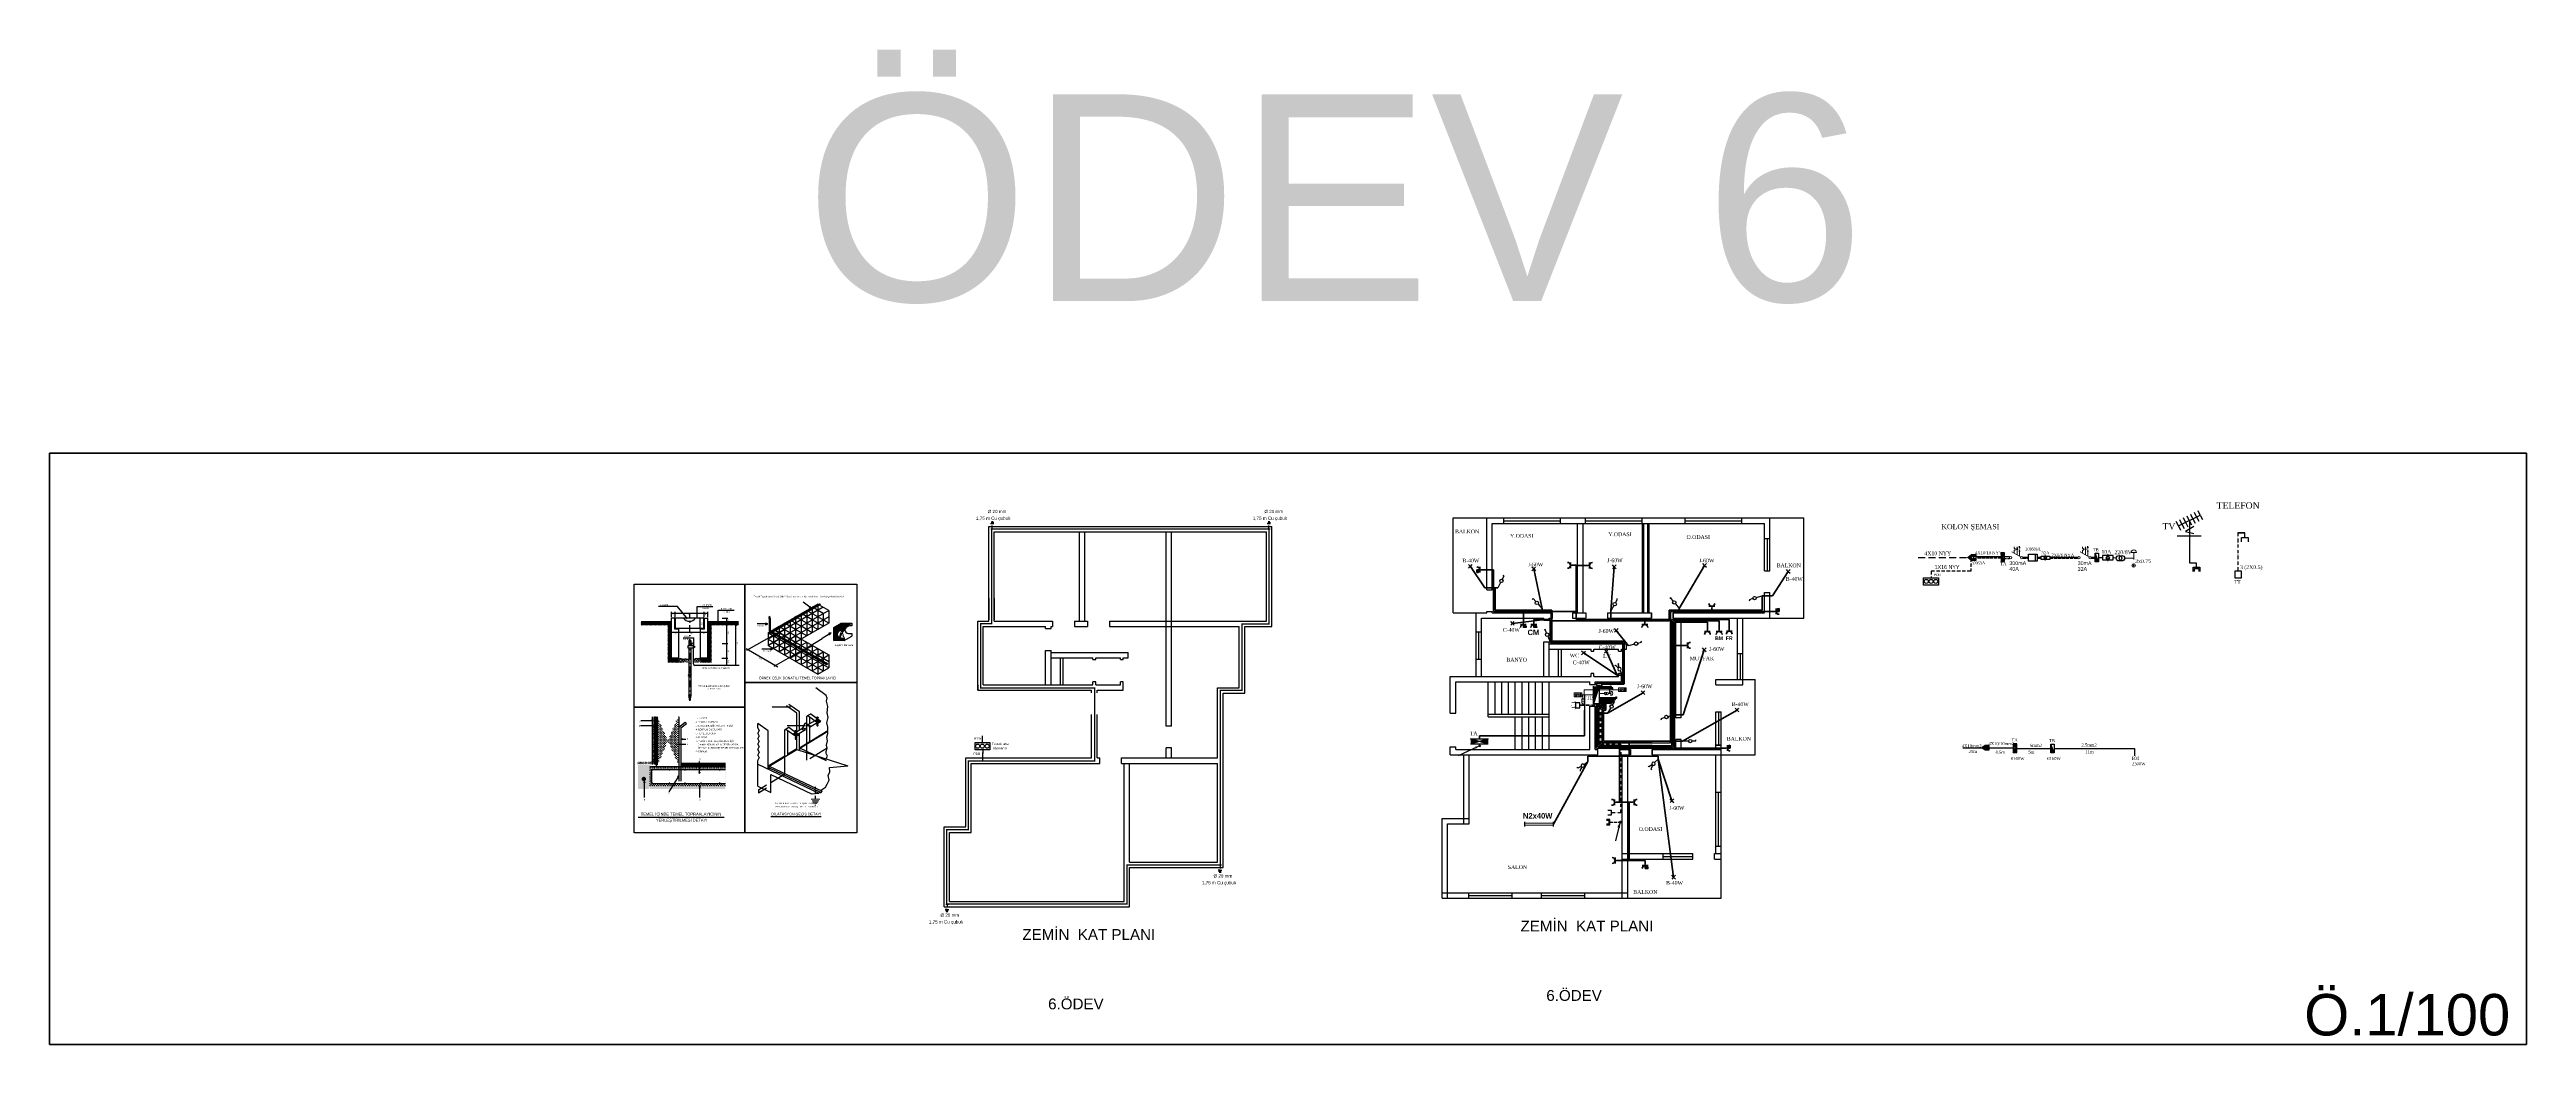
# Model space of a CAD drawing. Header units: millimetres. Extents: x 890 to 10034, y 874 to 4550.
import ezdxf
from ezdxf.enums import TextEntityAlignment as Align

# ---------------------------------------------------------------- set-up
doc = ezdxf.new("R2010")
doc.units = ezdxf.units.MM
for name, pattern in [('ACAD_ISO02W100', [15, 12, -3]), ('ACAD_ISO12W100', [21, 12, -3, 0, -3, 0, -3]), ('DASHDOT', [25.4, 12.7, -6.35, 0, -6.35]), ('DASHDOTX2', [50.8, 25.4, -12.7, 0, -12.7]), ('DASHED', [19.05, 12.7, -6.35]), ('DASHEDX2', [38.1, 25.4, -12.7]), ('HIDDEN', [0.375, 0.25, -0.125]), ('SOLID_LINE', [0])]:
    doc.linetypes.add(name, pattern=pattern)
for name, color, linetype in [('AHAT', 3, 'Continuous'), ('AYD', 10, 'Continuous'), ('CEVRE', 9, 'Continuous'), ('GÖRÜNÜŞLER', 8, 'Continuous'), ('H', 3, 'Continuous'), ('hat', 3, 'Continuous'), ('KIRMIM', 1, 'Continuous'), ('kolon', 4, 'Continuous'), ('MIMARI', 2, 'SOLID_LINE'), ('OYAZI', 3, 'Continuous'), ('S', 2, 'Continuous'), ('Tarama', 42, 'Continuous'), ('telefon', 3, 'ACAD_ISO12W100'), ('topraklama', 3, 'DASHED'), ('YAZI', 8, 'Continuous'), ('ZHAT', 6, 'Continuous'), ('ölçü', 23, 'Continuous'), ('ışık', 1, 'Continuous')]:
    doc.layers.add(name, color=color, linetype=linetype)
for name, color, linetype, lineweight in [('DİYAFON', 41, 'DASHDOT', 20), ('duvar', 10, 'Continuous', 30), ('EHAT_PRIZ', 4, 'Continuous', 50), ('K.OTM', 61, 'DASHDOT', 20), ('SEMBOL', 3, 'Continuous', 18), ('ZİL', 92, 'DASHDOT', 20)]:
    doc.layers.add(name, color=color, linetype=linetype, lineweight=lineweight)
doc.styles.add('1', font='arial.ttf', dxfattribs={"width": 0.6, "height": 30})
doc.styles.add('2', font='wturkce.shx', dxfattribs={"height": 0.2})
doc.styles.add('EREN', font='1simpl~1.shx', dxfattribs={"height": 2})
doc.styles.add('MEKAN', font='times.ttf')
doc.styles.add('ROMANS', font='tahoma.ttf')
doc.styles.get("Standard").update_dxf_attribs({"font": 'arial.ttf'})
doc.styles.add('STYLE1', font='arial.ttf')
doc.styles.add('TXTX', font='arial.ttf')
pattern_1 = [(135, (5471.7946, 19174.099), (-0.360125004, -0.360125004), [])]
pattern_2 = [(135, (5471.7946, 19174.099), (-0.90031251, -0.90031251), [])]

# ---------------------------------------------------------------- blocks, each defined once
blk = doc.blocks.new('P2X36')
at = {"layer": 'H', "color": 1}
for p, q in [((-53.5, 9.1), (-53.5, -8.4)), ((53.5, -8.4), (53.5, 9.1))]:
    blk.add_line(p, q, dxfattribs=at)
at = {"layer": 'H', "color": 2}
for points in [[(-53.5, 3.7, 3.8, 3.8, 0), (53.5, 3.7, 1.6, 1.6, 0)], [(-53.5, -3.7, 3.8, 3.8, 0), (53.5, -3.7, 1.6, 1.6, 0)]]:
    blk.add_lwpolyline(points, format="xyseb", dxfattribs=at)
blk = doc.blocks.new('NORA')
for p, q in [((0, 0.228), (-0.032, 0.228)), ((0, 0.105), (0, 0.228))]:
    blk.add_line(p, q)
blk.add_circle((0, 0.053), 0.0525)
blk = doc.blocks.new('A')
at = {"layer": 'S', "xscale": 100, "yscale": 100, "zscale": 100, "rotation": 180}
blk.add_blockref('NORA', (0, 0), dxfattribs=at)
blk = doc.blocks.new('Topraklama Klemensi')
at = {"layer": 'GÖRÜNÜŞLER'}
for p, q in [((-26.75, 27.125), (0, 27.125)), ((-26.75, -27.125), (-26.75, 27.125)), ((0, 27.125), (0, -27.125)), ((0, -27.125), (-26.75, -27.125))]:
    blk.add_line(p, q, dxfattribs=at)
for centre in [(-13.25, 17.625), (-13.25, -0.375), (-13.25, -17.625)]:
    blk.add_circle(centre, 7.5, dxfattribs=at)
blk = doc.blocks.new('OU')
at = {"color": 0, "linetype": 'ByBlock'}
blk.add_solid([(-5, -12), (5, -12), (0, 0)], dxfattribs=at)
blk = doc.blocks.new('OK1')
at = {"layer": 'AYD', "color": 4}
blk.add_line((0.16, 0), (0.77, 0), dxfattribs=at)
at = {"layer": 'AYD', "color": 1}
blk.add_lwpolyline([(0, 0), (0.16, -0.06), (0.16, 0.06)], close=True, dxfattribs=at)
blk.add_solid([(0, 0), (0.16, -0.06), (0.16, 0.06)], dxfattribs=at)
blk = doc.blocks.new('Topraklama')
at = {"layer": 'SEMBOL'}
for p, q in [((-18, 0), (18, 0)), ((-14, -6), (14, -6)), ((-10, -12), (10, -12)), ((-6, -18), (6, -18)), ((-2, -24), (2, -24))]:
    blk.add_line(p, q, dxfattribs=at)
blk = doc.blocks.new('B')
at = {"layer": 'hat'}
blk.add_hatch(color=256, dxfattribs=at).paths.add_polyline_path([(3, -0.1, 1), (-3, -0.1, 1)])
blk.add_circle((0, -0.1), 3, dxfattribs=at)
blk = doc.blocks.new('K')
at = {"layer": 'S', "color": 2}
for p, q in [((-4.5, 22.2), (-7.6, 21.3)), ((-1.4, 10.3), (-4.5, 22.2)), ((1.4, 10.3), (4.5, 22.2)), ((4.5, 22.2), (7.6, 21.3))]:
    blk.add_line(p, q, dxfattribs=at)
blk.add_circle((0, 5.2), 5.25, dxfattribs=at)

msp = doc.modelspace()

# ---------------------------------------------------------------- hatches: boundary and pattern name
at = {"linetype": 'ByBlock', "lineweight": 211}
h = msp.add_hatch(color=256, dxfattribs=at)
h.dxf.hatch_style = 1
h.paths.add_polyline_path([(6158.9, 2628.1), (6158.9, 2617.3, 0.414214), (6169.7, 2628.1)])
h = msp.add_hatch(color=256, dxfattribs=at)
h.dxf.hatch_style = 1
h.paths.add_polyline_path([(7275, 2474.2), (7275, 2485, 0.414214), (7264.2, 2474.2)])
h = msp.add_hatch(color=256)
h.dxf.hatch_style = 1
h.paths.add_polyline_path([(6331.1, 2425.6), (6331.1, 2414.8), (6341.9, 2414.8, 0.414214)])
h = msp.add_hatch(color=256)
h.dxf.hatch_style = 1
h.paths.add_polyline_path([(6369.8, 2425.6), (6369.8, 2414.8), (6380.6, 2414.8, 0.414214)])
at = {"linetype": 'ACAD_ISO12W100', "lineweight": 211}
h = msp.add_hatch(color=256, dxfattribs=at)
h.dxf.hatch_style = 1
h.paths.add_polyline_path([(6651.3, 2184.9), (6649.5, 2184.9), (6649.5, 2183.1, 0.414639)])
h.paths.add_polyline_path([(6651.3, 2184.9, 0.414214), (6649.5, 2186.6, 0.414388), (6647.8, 2184.9), (6649.5, 2184.9)])
h.paths.add_polyline_path([(6649.5, 2183.1), (6649.5, 2184.9), (6647.8, 2184.9, 0.413614)])
at = {"linetype": 'ByBlock', "lineweight": 211}
h = msp.add_hatch(color=256, dxfattribs=at)
h.dxf.hatch_style = 1
h.paths.add_polyline_path([(7095, 1980, 0.414214), (7084.2, 1969.2), (7095, 1969.2)])
at = {"linetype": 'ACAD_ISO02W100'}
h = msp.add_hatch(color=256, dxfattribs=at)
h.dxf.hatch_style = 1
h.paths.add_polyline_path([(6687.8, 1692.4, 0.483612), (6692.1, 1695.8), (6688.6, 1695.8)])
h.paths.add_polyline_path([(6687.1, 1692.7), (6688.6, 1695.8), (6685.2, 1695.8, 0.289947)])
h.paths.add_polyline_path([(6685.2, 1695.8), (6688.6, 1695.8), (6692.1, 1695.8, 1)])
h = msp.add_hatch(color=256, dxfattribs=at)
h.dxf.hatch_style = 1
h.paths.add_polyline_path([(6692.1, 1695.8), (6685.2, 1695.8, 1)])
at = {"linetype": 'ByBlock', "lineweight": 211}
h = msp.add_hatch(color=256, dxfattribs=at)
h.dxf.hatch_style = 1
h.paths.add_polyline_path([(6781, 1524.5), (6791.8, 1524.5, 0.414214), (6781, 1535.3)])
at = {"layer": 'AHAT', "linetype": 'Continuous'}
h = msp.add_hatch(dxfattribs=at)
h.set_pattern_fill('AR-SAND,_I', color=256, scale=8.148699, style=2)
h.set_pattern_definition([(37.5, (-3360.023, -683.255), (-0.513314, 15.701106), [0, -12.386022, 0, -13.852788, 0, -13.241635]), (7.5, (-3360.023, -683.255), (14.42138, 22.99682), [0, -6.681933, 0, -11.163717, 0, -4.278067]), (327.5, (-3370.046, -683.255), (25.376204, 0.046114), [0, -4.07435, 0, -14.667658, 0, -19.149442]), (317.5, (-3370.046, -683.255), (24.49602, 7.151914), [0, -2.037175, 0, -9.615464, 0, -11.000743])])
edge = h.paths.add_edge_path()
edge.add_line((3113.9, 1909.2), (3122.4, 1909.2))
edge.add_line((3105.5, 1918.9), (3105.5, 1909.2))
edge.add_line((3105.5, 1918.9), (3113.9, 1918.9))
edge.add_line((3113.9, 2093.8), (3122.4, 2093.8))
edge.add_line((3105.5, 1909.2), (3113.9, 1909.2))
edge.add_line((3113.9, 2093.8), (3113.9, 1909.2))
edge.add_line((3122.4, 2093.8), (3122.4, 1909.4))
at = {"layer": 'AYD', "linetype": 'Continuous'}
h = msp.add_hatch(dxfattribs=at)
h.set_pattern_fill('ANSI31', color=256, scale=10.185873, angle=90, style=0)
h.set_pattern_definition(pattern_2)
h.paths.add_polyline_path([(3556.7, 2400.6), (3560.8, 2398.3), (3735.5, 2499.2), (3731.4, 2501.5)])
h = msp.add_hatch(dxfattribs=at)
h.set_pattern_fill('ANSI31', color=256, scale=4.074349, angle=90, style=0)
h.set_pattern_definition(pattern_1)
h.paths.add_polyline_path([(3549.4, 2456.2), (3546.7, 2454.7), (3546.7, 2448.5), (3549.4, 2450.1)])
h = msp.add_hatch(dxfattribs=at)
h.set_pattern_fill('ANSI31', color=256, scale=4.074349, angle=90, style=0)
h.set_pattern_definition(pattern_1)
h.paths.add_polyline_path([(3554.7, 2394.8), (3555.7, 2395.4), (3551.6, 2397.7), (3550.6, 2397.1)])
h.paths.add_polyline_path([(3550.6, 2398.3), (3549.6, 2397.7), (3550.6, 2397.1), (3551.6, 2397.7)])
h.paths.add_polyline_path([(3550.6, 2398.3), (3551.6, 2397.7), (3555.7, 2400.1), (3554.7, 2400.6)])
h.paths.add_polyline_path([(3556.7, 2400.6), (3555.7, 2401.2), (3554.7, 2400.6), (3555.7, 2400.1)])
h.paths.add_polyline_path([(3556.7, 2400.6), (3555.7, 2400.1), (3559.8, 2397.7), (3560.8, 2398.3)])
h.paths.add_polyline_path([(3555.7, 2400.1), (3551.6, 2397.7), (3555.7, 2395.4), (3559.8, 2397.7)])
h.paths.add_polyline_path([(3560.8, 2397.1), (3559.8, 2397.7), (3555.7, 2395.4), (3556.7, 2394.8)])
h.paths.add_polyline_path([(3560.8, 2397.1), (3561.8, 2397.7), (3560.8, 2398.3), (3559.8, 2397.7)])
h.paths.add_polyline_path([(3555.7, 2395.4), (3554.7, 2394.8), (3555.7, 2394.2), (3556.7, 2394.8)])
h = msp.add_hatch(dxfattribs=at)
h.set_pattern_fill('ANSI31', color=256, scale=10.185873, angle=90, style=0)
h.set_pattern_definition(pattern_2)
h.paths.add_polyline_path([(3560.8, 2397.1), (3556.7, 2394.8), (3758.5, 2278.2), (3762.6, 2280.6)])
h = msp.add_hatch(dxfattribs=at)
h.set_pattern_fill('ANSI31', color=256, scale=1.273234, angle=59.0541, style=0)
h.set_pattern_definition([(104.054098, (4821.01759, 4085.6144), (-0.154390285, -0.038648694), [])])
h.paths.add_polyline_path([(3571.7, 2393.3), (3570.6, 2391.5), (3571.8, 2390.8), (3575.8, 2390.8)])
h.paths.add_polyline_path([(3570.6, 2391.5), (3571.7, 2393.3), (3567.6, 2393.3)])
edge = h.paths.add_edge_path()
edge.add_line((3567.6, 2393.3), (3564.6, 2388.2))
edge.add_line((3564.6, 2388.2), (3567.5, 2388.2))
edge.add_ellipse((3569.7, 2388.6), major_axis=(2.41, -1), ratio=0.696719, start_angle=98.44137, end_angle=224.85522, ccw=False)
edge.add_line((3570, 2390.4), (3570.6, 2391.5))
edge.add_line((3570.6, 2391.5), (3567.6, 2393.3))
edge = h.paths.add_edge_path()
edge.add_line((3568.7, 2385.7), (3569.4, 2386.8))
edge.add_ellipse((3569.7, 2388.6), major_axis=(2.41, -1), ratio=0.696719, start_angle=224.85522, end_angle=279.3285, ccw=False)
edge.add_line((3567.5, 2388.2), (3564.6, 2388.2))
edge.add_line((3564.6, 2388.2), (3568.7, 2385.7))
edge = h.paths.add_edge_path()
edge.add_ellipse((3569.7, 2388.6), major_axis=(2.41, -1), ratio=0.696719, start_angle=68.83353, end_angle=98.44137, ccw=False)
edge.add_line((3571.2, 2389.8), (3571.8, 2390.8))
edge.add_line((3571.8, 2390.8), (3570.6, 2391.5))
edge.add_line((3570.6, 2391.5), (3570, 2390.4))
h = msp.add_hatch(dxfattribs=at)
h.set_pattern_fill('ANSI31', color=256, scale=1.273234, angle=202.84688, style=0)
h.set_pattern_definition([(134.743964, (3856.96041, 4548.92058), (-0.113040838, -0.112035042), [])])
h.paths.add_polyline_path([(3646.4, 2456), (3646.4, 2453.9), (3647.7, 2453.9), (3651.2, 2455.9)])
h.paths.add_polyline_path([(3646.4, 2453.9), (3646.4, 2456), (3642.8, 2453.9)])
edge = h.paths.add_edge_path()
edge.add_line((3642.8, 2453.9), (3642.8, 2448))
edge.add_line((3642.8, 2448), (3645.3, 2449.4))
edge.add_ellipse((3647, 2450.9), major_axis=(2.58, 0.37), ratio=0.696719, start_angle=98.44137, end_angle=224.85522, ccw=False)
edge.add_line((3646.4, 2452.7), (3646.4, 2453.9))
edge.add_line((3646.4, 2453.9), (3642.8, 2453.9))
edge = h.paths.add_edge_path()
edge.add_line((3647.7, 2447.9), (3647.7, 2449.2))
edge.add_ellipse((3647, 2450.9), major_axis=(2.58, 0.37), ratio=0.696719, start_angle=224.85522, end_angle=279.3285, ccw=False)
edge.add_line((3645.3, 2449.4), (3642.8, 2448))
edge.add_line((3642.8, 2448), (3647.7, 2447.9))
edge = h.paths.add_edge_path()
edge.add_ellipse((3647, 2450.9), major_axis=(2.58, 0.37), ratio=0.696719, start_angle=68.83353, end_angle=98.44137, ccw=False)
edge.add_line((3647.7, 2452.7), (3647.7, 2453.9))
edge.add_line((3647.7, 2453.9), (3646.4, 2453.9))
edge.add_line((3646.4, 2453.9), (3646.4, 2452.7))
h = msp.add_hatch(dxfattribs=at)
h.set_pattern_fill('ANSI31', color=256, scale=10.185873, angle=90, style=0)
h.set_pattern_definition([(135, (5422.7125, 19181.4214), (-0.90031251, -0.90031251), [])])
h.paths.add_polyline_path([(3812.8, 2430.3), (3812.8, 2414.1), (3823.4, 2414.1), (3851.6, 2430.3)])
h.paths.add_polyline_path([(3812.8, 2414.1), (3812.8, 2430.3), (3784.7, 2414.1)])
edge = h.paths.add_edge_path(flags=17)
edge.add_line((3784.7, 2414.1), (3784.7, 2366.2))
edge.add_line((3784.7, 2366.2), (3804.9, 2377.9))
edge.add_ellipse((3818, 2390.2), major_axis=(20.6, 3.1), ratio=0.696719, start_angle=98.44137, end_angle=224.85522, ccw=False)
edge.add_line((3812.8, 2403.9), (3812.8, 2414.1))
edge.add_line((3812.8, 2414.1), (3784.7, 2414.1))
edge = h.paths.add_edge_path()
edge.add_line((3823.4, 2414.1), (3784.7, 2414.1))
edge.add_line((3784.7, 2414.1), (3784.7, 2366.2))
edge.add_line((3784.7, 2366.2), (3804.9, 2377.9))
edge.add_ellipse((3818, 2390.2), major_axis=(20.6, 3.1), ratio=0.696719, start_angle=68.83353, end_angle=224.85522, ccw=False)
edge.add_line((3823.4, 2404.6), (3823.4, 2414.1))
edge = h.paths.add_edge_path()
edge.add_ellipse((3818, 2390.2), major_axis=(20.6, 3.1), ratio=0.696719, start_angle=98.44137, end_angle=279.3285, ccw=False)
edge.add_line((3812.8, 2403.9), (3812.8, 2414.1))
edge.add_line((3812.8, 2414.1), (3784.7, 2414.1))
edge.add_line((3784.7, 2414.1), (3784.7, 2366.2))
edge.add_line((3784.7, 2366.2), (3823.4, 2366.2))
edge.add_line((3823.4, 2366.2), (3823.4, 2376.5))
h = msp.add_hatch(dxfattribs=at)
h.set_pattern_fill('ANSI31', color=256, scale=1.273234, angle=59.0541, style=0)
h.set_pattern_definition([(104.054098, (4923.36652, 4026.79807), (-0.154390285, -0.038648694), [])])
h.paths.add_polyline_path([(3674, 2334.5), (3673, 2332.7), (3674.1, 2332), (3678.2, 2332)])
h.paths.add_polyline_path([(3673, 2332.7), (3674, 2334.5), (3670, 2334.5)])
edge = h.paths.add_edge_path()
edge.add_line((3670, 2334.5), (3666.9, 2329.4))
edge.add_line((3666.9, 2329.4), (3669.8, 2329.3))
edge.add_ellipse((3672, 2329.8), major_axis=(2.41, -1), ratio=0.696719, start_angle=98.44137, end_angle=224.85522, ccw=False)
edge.add_line((3672.3, 2331.6), (3673, 2332.7))
edge.add_line((3673, 2332.7), (3670, 2334.5))
edge = h.paths.add_edge_path()
edge.add_line((3671.1, 2326.9), (3671.7, 2328))
edge.add_ellipse((3672, 2329.8), major_axis=(2.41, -1), ratio=0.696719, start_angle=224.85522, end_angle=279.3285, ccw=False)
edge.add_line((3669.8, 2329.3), (3666.9, 2329.4))
edge.add_line((3666.9, 2329.4), (3671.1, 2326.9))
edge = h.paths.add_edge_path()
edge.add_ellipse((3672, 2329.8), major_axis=(2.41, -1), ratio=0.696719, start_angle=68.83353, end_angle=98.44137, ccw=False)
edge.add_line((3673.5, 2331), (3674.1, 2332))
edge.add_line((3674.1, 2332), (3673, 2332.7))
edge.add_line((3673, 2332.7), (3672.3, 2331.6))
at = {"layer": 'KIRMIM', "linetype": 'Continuous'}
h = msp.add_hatch(dxfattribs=at)
h.set_pattern_fill('CROSS,_I', color=256, scale=16.297397, style=2)
h.set_pattern_definition([(0, (-3360.0226, -689.412), (4.0743493, 4.0743493), [2.0371747, -6.111524]), (90, (-3359.004, -690.4307), (-4.0743493, 4.0743493), [2.0371747, -6.111524])])
edge = h.paths.add_edge_path()
edge.add_line((3212.7, 2087.7), (3212.7, 1907.8))
edge.add_line((3132.3, 2087.7), (3132.3, 1903.3))
h = msp.add_hatch(dxfattribs=at)
h.set_pattern_fill('AR-CONC,_I', color=256, scale=1.62974, style=2)
h.set_pattern_definition([(50, (-3360.023, -707.916), (11.689474, -1.022696), [1.222305, -13.445353]), (355, (-3360.023, -707.916), (-2.261286, 12.258774), [0.977844, -10.756282]), (100.4514, (-3359.049, -708.001), (9.428197, 11.23607), [1.0388, -11.426792]), (46.1842, (-3360.023, -704.657), (17.39325, -2.69753), [1.833457, -20.16803]), (96.6356, (-3358.573, -704.881), (15.23257, 15.875586), [1.5582, -17.140185]), (351.1842, (-3360.023, -704.657), (15.232557, 15.8756), [1.466766, -16.134423]), (21, (-3358.393, -705.471), (9.728031, -6.56164), [1.222305, -13.445353]), (326, (-3358.393, -705.471), (3.965407, 11.818058), [0.977844, -10.756282]), (71.4514, (-3357.582, -706.018), (13.693442, 5.256408), [1.0388, -11.426792]), (37.5, (-3360.0226, -707.916), (0.198174, 5.4253034), [0, -10.625903, 0, -10.919256, 0, -10.7970257]), (7.5, (-3360.0226, -707.916), (4.2873488, 6.4278844), [0, -6.225606, 0, -10.381442, 0, -4.115093]), (327.5, (-3363.657, -707.916), (8.6999163, -0.3675857), [0, -4.074349, 0, -12.71197, 0, -16.867806]), (317.5, (-3365.287, -707.916), (9.504417, 1.631451), [0, -5.296654, 0, -8.442052, 0, -11.978587])])
edge = h.paths.add_edge_path()
edge.add_line((3105.9, 1818.3), (3062.2, 1818.3))
edge.add_line((3062.2, 1818.3), (3062.2, 1906.9))
edge.add_line((3062.2, 1906.9), (3105.9, 1906.9))
edge.add_line((3105.9, 1906.9), (3105.9, 1829.6))
edge.add_line((3102.4, 1818.3), (3384, 1818.3))
edge.add_line((3384, 1818.3), (3384, 1829.6))
edge.add_line((3384, 1829.6), (3105.9, 1829.6))
h = msp.add_hatch(dxfattribs=at)
h.set_pattern_fill('CROSS,_I', color=256, scale=16.297397, style=2)
h.set_pattern_definition([(0, (-3360.0226, -683.255), (4.0743493, 4.0743493), [2.0371747, -6.111524]), (90, (-3359.004, -684.2736), (-4.0743493, 4.0743493), [2.0371747, -6.111524])])
h.paths.add_polyline_path([(3105.5, 1901.3), (3384.7, 1901.3), (3384.7, 1829.5), (3105.5, 1829.5)])
edge = h.paths.add_edge_path()
edge.add_line((3112.2, 1890.6), (3385.2, 1890.6))
edge.add_line((3112.2, 1890.6), (3112.2, 1838.1))
edge.add_line((3112.2, 1838.1), (3385.2, 1838.1))
h = msp.add_hatch(dxfattribs=at)
h.set_pattern_fill('AR-B816C,_I', color=256, scale=0.162974, style=2)
h.set_pattern_definition([(0, (-3360.0226, -683.255), (1.30379178, 1.30379178), [2.5464683, -0.06111524]), (0, (-3361.3264, -683.1939), (1.30379178, 1.30379178), [2.5464683, -0.06111524]), (90, (-3360.0226, -683.255), (-1.30379178, 1.30379178), [-1.364907, 1.24267654]), (90, (-3360.0838, -683.255), (-1.30379178, 1.30379178), [-1.364907, 1.24267654])])
h.paths.add_polyline_path([(3384.7, 1909.1), (3220.6, 1909.1), (3220.6, 1905.8), (3384.7, 1905.8)])
at = {"layer": 'kolon', "linetype": 'DASHED'}
msp.add_hatch(color=256, dxfattribs=at).paths.add_polyline_path([(8582.2, 2670.2, -1), (8586.9, 2670.2, -1)])
at = {"layer": 'MIMARI', "linetype": 'Continuous'}
for points in [[(3620.5, 2122), (3620.5, 2118.6), (3625.7, 2120.3)], [(3112.1, 2071.8), (3112.1, 2067.9), (3117.9, 2069.8)], [(3121.4, 2053.1), (3121.4, 2049.2), (3127.2, 2051.1)], [(3675.6, 2053.4), (3675.6, 2049.9), (3680.8, 2051.7)], [(3209.6, 1981.5), (3209.6, 1985.3), (3203.8, 1983.4)], [(3228.2, 2000.5), (3228.2, 2004.4), (3222.4, 2002.5)], [(3087.4, 1841.2), (3083.6, 1841.2), (3085.5, 1847)], [(3211.3, 1860.5), (3208, 1862.6), (3212.7, 1866.5)], [(3291.4, 1881.1), (3287.6, 1881.1), (3289.5, 1875.3)], [(3291.4, 1824.5), (3287.6, 1824.5), (3289.5, 1830.3)]]:
    msp.add_hatch(color=256, dxfattribs=at).paths.add_polyline_path(points)
at = {"layer": 'telefon'}
for points in [[(8441.7, 2689.3), (8441.7, 2657.3), (8454.5, 2657.3)], [(8022.3, 1970.8), (8034.6, 1962.6), (8034.6, 1978.6)], [(8278, 1984), (8278, 1952), (8290.8, 1952)]]:
    msp.add_hatch(color=256, dxfattribs=at).paths.add_polyline_path(points)
h = msp.add_hatch(color=256, dxfattribs=at)
h.paths.add_polyline_path([(8042.6, 1970.6), (8050.6, 1978.6), (8034.6, 1978.6)])
h.paths.add_polyline_path([(8050.6, 1962.6), (8042.6, 1970.6), (8034.6, 1962.6)])
h.paths.add_polyline_path([(8034.6, 1978.6), (8022.3, 1970.8), (8034.6, 1962.6)])
at = {"layer": 'ZİL', "linetype": 'ACAD_ISO02W100'}
msp.add_hatch(color=256, dxfattribs=at).paths.add_polyline_path([(7970.2, 2673.6), (7984.6, 2664), (7984.6, 2682.8)])
h = msp.add_hatch(color=256, dxfattribs=at)
h.paths.add_polyline_path([(7984.6, 2682.8), (7994, 2673.4), (8003.3, 2682.8)])
h.paths.add_polyline_path([(7984.6, 2664), (8003.3, 2664), (7994, 2673.4)])
at = {"layer": 'ZİL', "linetype": 'ByBlock'}
h = msp.add_hatch(color=256, dxfattribs=at)
h.paths.add_polyline_path([(8101.3, 2674.8), (8107.7, 2690.8), (8094.9, 2690.8)])
h.paths.add_polyline_path([(8107.7, 2658.8), (8101.3, 2674.8), (8094.9, 2658.8)])
for points in [[(8107.7, 2658.8), (8101.3, 2674.8), (8094.9, 2658.8)], [(8152.5, 1953.5), (8146.1, 1969.5), (8139.7, 1953.5)]]:
    msp.add_hatch(color=256, dxfattribs=at).paths.add_polyline_path(points)
h = msp.add_hatch(color=256, dxfattribs=at)
h.paths.add_polyline_path([(8146.1, 1969.5), (8152.5, 1985.5), (8139.7, 1985.5)])
h.paths.add_polyline_path([(8152.5, 1953.5), (8146.1, 1969.5), (8139.7, 1953.5)])
at = {"layer": 'ışık'}
h = msp.add_hatch(color=3, dxfattribs=at)
h.paths.add_polyline_path([(6201.5, 2004), (6168.8, 1993.8), (6201.5, 1983.6)])
h.paths.add_polyline_path([(6136, 2004), (6136, 1983.6), (6168.8, 1993.8)])

# ---------------------------------------------------------------- linework, layer by layer
for p, q in [((4357, 2787.9), (5402, 2787.9)), ((4357, 2522.9), (4357, 2787.9)), ((4377, 2767.9), (5382, 2767.9)), ((4377, 2522.9), (4377, 2767.9)), ((4692, 2437.9), (4692, 2767.9)), ((4712, 2437.9), (4712, 2767.9)), ((5012, 2050.1), (5012, 2767.9)), ((5032, 2050.1), (5032, 2767.9)), ((5382, 2512.3), (5382, 2767.9)), ((5402, 2512.3), (5402, 2787.9)), ((6071.3, 2819.2), (7366.3, 2819.2)), ((6071.3, 2469.2), (6071.3, 2819.2)), ((6196.3, 2554.2), (6196.3, 2819.2)), ((6216.3, 2799.2), (7221.3, 2799.2)), ((6216.3, 2554.2), (6216.3, 2799.2)), ((6257.6, 2819.2), (6257.6, 2799.2)), ((6257.6, 2809.2), (6466.6, 2809.2)), ((6466.6, 2819.2), (6466.6, 2799.2)), ((6531.3, 2469.2), (6531.3, 2799.2)), ((6551.3, 2469.2), (6551.3, 2799.2)), ((6558.8, 2819.2), (6558.8, 2799.2)), ((6558.8, 2809.2), (6767.8, 2809.2)), ((6767.8, 2819.2), (6767.8, 2799.2)), ((6770.6, 2469.2), (6770.6, 2799.2)), ((6775.6, 2469.2), (6775.6, 2799.2)), ((6790.6, 2469.2), (6790.6, 2799.2)), ((6795.6, 2469.2), (6795.6, 2799.2)), ((6927.2, 2819.2), (6927.2, 2799.2)), ((6927.2, 2809.2), (7136.1, 2809.2)), ((7136.1, 2819.2), (7136.1, 2799.2)), ((7221.3, 2623.7), (7221.3, 2799.2)), ((7241.3, 2623.7), (7241.3, 2819.2)), ((7366.3, 2449.2), (7366.3, 2819.2)), ((8744.6, 2753.1), (8833.4, 2753.1)), ((8806, 2788.3), (8775.3, 2769.3)), ((8775.3, 2769.3), (8806, 2761.7)), ((8791.3, 2652.6), (8791.3, 2753.1)), ((8791.7, 2752.6), (8791.7, 2810.9)), ((8982.9, 2747.7), (9006.9, 2747.7)), ((8982.9, 2731.7), (8982.9, 2747.7)), ((8994.9, 2747.7), (8994.9, 2764.1)), ((9006.9, 2747.7), (9006.9, 2731.7)), ((7241.3, 2741.7), (7221.3, 2741.7)), ((7231.3, 2741.7), (7231.3, 2625.2)), ((8094.9, 2658.8), (8107.7, 2690.8)), ((8195.8, 2685.7), (8227.8, 2685.7)), ((8195.8, 2660.1), (8195.8, 2685.7)), ((8227.8, 2660.1), (8195.8, 2660.1)), ((8220.5, 2685.7), (8220.5, 2660.1)), ((8227.8, 2685.7), (8227.8, 2660.1)), ((8454.5, 2657.3), (8441.7, 2689.3)), ((8816.4, 2652.6), (8791.3, 2652.6)), ((8816.4, 2637), (8816.4, 2652.6)), ((7221.3, 2623.7), (7241.3, 2623.7)), ((8804.4, 2621), (8804.4, 2637)), ((8804.4, 2637), (8828.4, 2637)), ((8808.4, 2621), (8808.4, 2633)), ((8808.4, 2633), (8824.4, 2633)), ((8824.4, 2633), (8824.4, 2621)), ((8828.4, 2637), (8828.4, 2621)), ((3208.4, 2492.2), (3137.5, 2492.2)), ((3244.7, 2447.2), (3208.4, 2492.2)), ((3280, 2492.2), (3339, 2492.2)), ((3357.7, 2478.7), (3416.7, 2478.8)), ((5382, 2437.9), (5382, 2512.3)), ((5402, 2417.9), (5402, 2512.3)), ((6071.3, 2469.2), (6196.3, 2469.2)), ((6156.3, 2234.2), (6156.3, 2469.2)), ((6196.3, 2554.2), (6216.3, 2554.2)), ((6196.3, 2474.2), (6216.3, 2474.2)), ((6196.3, 2469.2), (6196.3, 2474.2)), ((6216.3, 2469.2), (6216.3, 2474.2)), ((6216.3, 2469.2), (6431.9, 2469.2)), ((6431.9, 2469.2), (6431.9, 2449.2)), ((6436.9, 2469.2), (6436.9, 2449.2)), ((6512.8, 2469.2), (6561.1, 2469.2)), ((6512.8, 2469.2), (6512.8, 2449.2)), ((6561.1, 2469.2), (6561.1, 2449.2)), ((6641.9, 2469.2), (6804.2, 2469.2)), ((6641.9, 2469.2), (6641.9, 2449.2)), ((6884.2, 2469.2), (7221.3, 2469.2)), ((7221.3, 2543.7), (7241.3, 2543.7)), ((7221.3, 2469.2), (7221.3, 2543.7)), ((7241.3, 2449.2), (7241.3, 2543.7)), ((4317, 2437.9), (4357, 2437.9)), ((4317, 2202.9), (4317, 2437.9)), ((4337, 2417.9), (4567, 2417.9)), ((4337, 2202.9), (4337, 2417.9)), ((4357, 2437.9), (4357, 2442.9)), ((4377, 2437.9), (4377, 2442.9)), ((4377, 2437.9), (4592.6, 2437.9)), ((4567, 2410.6), (4567, 2417.9)), ((4567, 2410.6), (4587, 2410.6)), ((4587, 2417.9), (4592.6, 2417.9)), ((4587, 2410.6), (4587, 2417.9)), ((4592.6, 2437.9), (4592.6, 2417.9)), ((4673.4, 2437.9), (4721.7, 2437.9)), ((4673.4, 2437.9), (4673.4, 2417.9)), ((4673.4, 2417.9), (4721.7, 2417.9)), ((4721.7, 2437.9), (4721.7, 2417.9)), ((4802.6, 2437.9), (5382, 2437.9)), ((4802.6, 2437.9), (4802.6, 2417.9)), ((4802.6, 2417.9), (5282, 2417.9)), ((5282, 2191.6), (5282, 2417.9)), ((5302, 2417.9), (5402, 2417.9)), ((5302, 2171.6), (5302, 2417.9)), ((6156.3, 2398.2), (6176.3, 2398.2)), ((6166.3, 2298.3), (6166.3, 2398.2)), ((6176.3, 2449.2), (6406.3, 2449.2)), ((6176.3, 2234.2), (6176.3, 2449.2)), ((6331.1, 2414.8), (6331.1, 2425.6)), ((6341.9, 2414.8), (6331.1, 2414.8)), ((6369.8, 2414.8), (6369.8, 2425.6)), ((6380.6, 2414.8), (6369.8, 2414.8)), ((6406.3, 2442), (6406.3, 2449.2)), ((6406.3, 2442), (6426.3, 2442)), ((6426.3, 2449.2), (6431.9, 2449.2)), ((6426.3, 2442), (6426.3, 2449.2)), ((6426.3, 2444.2), (6431.3, 2444.2)), ((6431.3, 2442), (6431.3, 2444.2)), ((6512.8, 2449.2), (6561.1, 2449.2)), ((6641.9, 2449.2), (6804.2, 2449.2)), ((6884.2, 2449.2), (7366.3, 2449.2)), ((6893.8, 2081.4), (6893.8, 2448.4)), ((6913.8, 2081.4), (6913.8, 2448.4)), ((7121.3, 2222.9), (7121.3, 2449.2)), ((7141.3, 2202.9), (7141.3, 2449.2)), ((3228.6, 2376.9), (3268.6, 2376.9)), ((3256.6, 2366.3), (3249.9, 2366.3)), ((3249.9, 2366.3), (3249.9, 2348.4)), ((3249.9, 2337.9), (3249.9, 2238.8)), ((3256.6, 2366.3), (3256.6, 2348.4)), ((3256.6, 2337.9), (3256.6, 2241.3)), ((3258, 2352.6), (3258, 2348.4)), ((3265.8, 2352.6), (3265.8, 2348.4)), ((3265.8, 2337.9), (3265.8, 2281.6)), ((4567, 2202.9), (4567, 2329.9)), ((4567, 2329.9), (4587, 2329.9)), ((4587, 2202.9), (4587, 2329.9)), ((4587, 2322.9), (4872, 2322.9)), ((4587, 2302.9), (4742, 2302.9)), ((4622, 2202.9), (4622, 2302.9)), ((4632, 2202.9), (4632, 2302.9)), ((4742, 2295.9), (4742, 2302.9)), ((4742, 2295.9), (4752, 2295.9)), ((4752, 2302.9), (4843.3, 2302.9)), ((4752, 2295.9), (4752, 2302.9)), ((4843.3, 2295.9), (4843.3, 2302.9)), ((4843.3, 2295.9), (4853.3, 2295.9)), ((4853.3, 2302.9), (4872, 2302.9)), ((4853.3, 2295.9), (4853.3, 2302.9)), ((4872, 2302.9), (4872, 2322.9)), ((6156.3, 2298.3), (6176.3, 2298.3)), ((6406.3, 2234.2), (6406.3, 2361.3)), ((6406.3, 2361.3), (6426.3, 2361.3)), ((6426.3, 2234.2), (6426.3, 2361.3)), ((6426.3, 2354.2), (6711.3, 2354.2)), ((6426.3, 2334.2), (6581.3, 2334.2)), ((6431.3, 2359.2), (6431.3, 2361.3)), ((6431.3, 2359.2), (6697.7, 2359.2)), ((6461.3, 2234.2), (6461.3, 2334.2)), ((6471.3, 2234.2), (6471.3, 2334.2)), ((6581.3, 2327.2), (6581.3, 2334.2)), ((6581.3, 2327.2), (6591.3, 2327.2)), ((6591.3, 2334.2), (6682.7, 2334.2)), ((6591.3, 2327.2), (6591.3, 2334.2)), ((6682.7, 2327.2), (6682.7, 2334.2)), ((6682.7, 2327.2), (6692.7, 2327.2)), ((6692.7, 2334.2), (6711.3, 2334.2)), ((6692.7, 2327.2), (6692.7, 2334.2)), ((6697.7, 2327.2), (6697.7, 2334.2)), ((6711.3, 2334.2), (6711.3, 2354.2)), ((7121.3, 2318.5), (7141.3, 2318.5)), ((7131.4, 2318.5), (7131.4, 2223.2)), ((3249.9, 2234.5), (3249.9, 2163.1)), ((3256.6, 2237), (3256.6, 2163.1)), ((4337, 2202.9), (4742, 2202.9)), ((4742, 2202.9), (4742, 2214)), ((4752, 2214), (4742, 2214)), ((4752, 2202.9), (4752, 2214)), ((4752, 2202.9), (4843.3, 2202.9)), ((4843.3, 2202.9), (4843.3, 2214)), ((4853.3, 2214), (4843.3, 2214)), ((4853.3, 2182.9), (4853.3, 2214)), ((6061.3, 2234.2), (6581.3, 2234.2)), ((6061.3, 2098.1), (6061.3, 2234.2)), ((6081.3, 2214.2), (6576.3, 2214.2)), ((6081.3, 2098.1), (6081.3, 2214.2)), ((6201.3, 2084.2), (6201.3, 2214.2)), ((6226.3, 2094.2), (6226.3, 2214.2)), ((6251.3, 2094.2), (6251.3, 2214.2)), ((6276.3, 2094.2), (6276.3, 2214.2)), ((6301.3, 2094.2), (6301.3, 2214.2)), ((6326.3, 2094.2), (6326.3, 2214.2)), ((6351.3, 2094.2), (6351.3, 2214.2)), ((6376.3, 2094.2), (6376.3, 2214.2)), ((6401.3, 2094.2), (6401.3, 2214.2)), ((6426.3, 2084.2), (6426.3, 2214.2)), ((6576.3, 2204.2), (6576.3, 2214.2)), ((6576.3, 2204.2), (6596.3, 2204.2)), ((6581.3, 2234.2), (6581.3, 2245.3)), ((6591.3, 2245.3), (6581.3, 2245.3)), ((6591.3, 2234.2), (6591.3, 2245.3)), ((6591.3, 2234.2), (6682.7, 2234.2)), ((6596.3, 2214.2), (6692.7, 2214.2)), ((6596.3, 2204.2), (6596.3, 2214.2)), ((6601.3, 2209.2), (6692.7, 2209.2)), ((6682.7, 2234.2), (6682.7, 2245.3)), ((6692.7, 2245.3), (6682.7, 2245.3)), ((6692.7, 2214.2), (6692.7, 2245.3)), ((6697.7, 2214.2), (6697.7, 2245.3)), ((7041.3, 2222.9), (7186.3, 2222.9)), ((7041.3, 2202.9), (7041.3, 2222.9)), ((7041.3, 2202.9), (7141.3, 2202.9)), ((7186.3, 1944.2), (7186.3, 2222.9)), ((3253.1, 2143.2), (3249.9, 2163.1)), ((3256.6, 2163.1), (3253.1, 2143.2)), ((4317, 2182.9), (4737, 2182.9)), ((4737, 2172.9), (4737, 2182.9)), ((4757, 2182.9), (4853.3, 2182.9)), ((4757, 2172.9), (4757, 2182.9)), ((5202, 2191.6), (5282, 2191.6)), ((5202, 2171.6), (5202, 2191.6)), ((5202, 1932.9), (5202, 2171.6)), ((5222, 2171.6), (5302, 2171.6)), ((5222, 1799.4), (5222, 2171.6)), ((6556.8, 2165.2), (6556.8, 2109.7)), ((6576.3, 2124.2), (6596.3, 2124.2)), ((6576.3, 1964.2), (6576.3, 2124.2)), ((6596.3, 1964.2), (6596.3, 2124.2)), ((6596.3, 1964.2), (6596.3, 2124.2)), ((4737, 1932.9), (4737, 2092.9)), ((4757, 1932.9), (4757, 2092.9)), ((5032, 2050.1), (5012, 2050.1)), ((6061.3, 2098.1), (6081.3, 2098.1)), ((6201.3, 2094.2), (6426.3, 2094.2)), ((6201.3, 2084.2), (6426.3, 2084.2)), ((6301.3, 1964.2), (6301.3, 2084.2)), ((6326.3, 1964.2), (6326.3, 2084.2)), ((6351.3, 1964.2), (6351.3, 2084.2)), ((6376.3, 1964.2), (6376.3, 2084.2)), ((6401.3, 1964.2), (6401.3, 2084.2)), ((6426.3, 1964.2), (6426.3, 2084.2)), ((6913.8, 2081.4), (6893.8, 2081.4)), ((7041.3, 2102.7), (7061.3, 2102.7)), ((7041.3, 1964.2), (7041.3, 2102.7)), ((7051.3, 2102.7), (7051.3, 1980.4)), ((7061.3, 1830.7), (7061.3, 2102.7)), ((4272, 1932.9), (4737, 1932.9)), ((4272, 1677.9), (4272, 1932.9)), ((4757, 1932.9), (4767, 1932.9)), ((4767, 1912.9), (4767, 1932.9)), ((4847, 1932.9), (5202, 1932.9)), ((4847, 1912.9), (4847, 1932.9)), ((5012, 1932.9), (5012, 1969.7)), ((5032, 1969.7), (5012, 1969.7)), ((5032, 1932.9), (5032, 1969.7)), ((5201.1, 1933), (5202, 1933)), ((5222, 1933), (5222.5, 1933)), ((6061.3, 1944.2), (6061.3, 1974.2)), ((6061.3, 1974.2), (6081.3, 1974.2)), ((6061.3, 1944.2), (6606.3, 1944.2)), ((6081.3, 1964.2), (6081.3, 1974.2)), ((6081.3, 1964.2), (6576.3, 1964.2)), ((6091.9, 1942.2), (6162.3, 1974.6)), ((6111.3, 1689.2), (6111.3, 1944.2)), ((6131.3, 1689.2), (6131.3, 1944.2)), ((6169.3, 1977.3), (6169.3, 1983.5)), ((6596.3, 1964.2), (6606.3, 1964.2)), ((6606.3, 1944.2), (6606.3, 1964.2)), ((6685.3, 1964.2), (6726.3, 1964.2)), ((6685.3, 1944.2), (6685.3, 1964.2)), ((6685.3, 1944.2), (6726.3, 1944.2)), ((6696.3, 1414.2), (6696.3, 1944.2)), ((6716.3, 1414.2), (6716.3, 1944.2)), ((6806.3, 1964.2), (7041.3, 1964.2)), ((6806.3, 1944.2), (7186.3, 1944.2)), ((6893.8, 1964.2), (6893.8, 2001)), ((6913.8, 2001), (6893.8, 2001)), ((6913.8, 1964.2), (6913.8, 2001)), ((7040.4, 1964.4), (7061.8, 1964.4)), ((7041.3, 1579.2), (7041.3, 1944.2)), ((7061.3, 1414.2), (7061.3, 1944.2)), ((8139.1, 1969.2), (7953.3, 1969.2)), ((8139.7, 1953.5), (8152.5, 1985.5)), ((8146.9, 1967.3), (8278, 1967.3)), ((8290.8, 1952), (8278, 1984)), ((8290.8, 1967.3), (8587.1, 1967.3)), ((8587.1, 1967.3), (8587.1, 1940)), ((4292, 1912.9), (4767, 1912.9)), ((4292, 1657.9), (4292, 1912.9)), ((4847, 1912.9), (5202, 1912.9)), ((4857, 1402.9), (4857, 1912.9)), ((4877, 1547.9), (4877, 1912.9)), ((5202, 1547.9), (5202, 1912.9)), ((5222, 1527.9), (5222, 1912.9)), ((6642.5, 1740.1), (6655.3, 1740.1)), ((6655.3, 1740.1), (6655.3, 1720.9)), ((7061.3, 1804.9), (7041.3, 1804.9)), ((7051.3, 1606), (7051.3, 1804.9)), ((4192, 1677.9), (4272, 1677.9)), ((4192, 1382.9), (4192, 1677.9)), ((4212, 1657.9), (4292, 1657.9)), ((4212, 1402.9), (4212, 1657.9)), ((6031.3, 1709.2), (6131.3, 1709.2)), ((6031.3, 1414.2), (6031.3, 1709.2)), ((6051.3, 1689.2), (6131.3, 1689.2)), ((6051.3, 1414.2), (6051.3, 1689.2)), ((6650.8, 1705.4), (6638, 1705.4)), ((6647.6, 1702.2), (6638, 1702.2)), ((6638, 1689.4), (6647.6, 1689.4)), ((6638, 1686.2), (6650.8, 1686.2)), ((6655.3, 1720.9), (6642.5, 1720.9)), ((6647.6, 1689.4), (6647.6, 1702.2)), ((6650.8, 1686.2), (6650.8, 1705.4)), ((6672.3, 1626.4), (6687.8, 1692.4)), ((6680.4, 1676.8), (6687.8, 1692.4)), ((6696.3, 1579.2), (6956.3, 1579.2)), ((6696.3, 1559.2), (6956.3, 1559.2)), ((6846, 1579.2), (6846, 1559.2)), ((6846, 1569.2), (6956, 1569.2)), ((6956.3, 1559.2), (6956.3, 1579.2)), ((7036.3, 1579.2), (7061.3, 1579.2)), ((7036.3, 1559.2), (7036.3, 1579.2)), ((7036.3, 1559.2), (7061.3, 1559.2)), ((7061.3, 1606), (7041.3, 1606)), ((4877, 1547.9), (5197, 1547.9)), ((4877, 1527.9), (5197, 1527.9)), ((4877, 1382.9), (4877, 1527.9)), ((5197, 1547.9), (5202, 1547.9)), ((5197, 1527.9), (5222, 1527.9)), ((4192, 1382.9), (4877, 1382.9)), ((4212, 1402.9), (4857, 1402.9)), ((6031.3, 1414.2), (7061.3, 1414.2)), ((6034.1, 1434.2), (6716.3, 1434.2)), ((6127.9, 1434.2), (6127.9, 1414.2)), ((6127.9, 1424.2), (6288.9, 1424.2)), ((6288.6, 1434.2), (6288.6, 1414.2)), ((6396.3, 1434.2), (6396.3, 1414.2)), ((6396.3, 1424.2), (6557.3, 1424.2)), ((6557, 1434.2), (6557, 1414.2))]:
    msp.add_line(p, q)
at = {"color": 3, "linetype": 'DASHED', "lineweight": 25}
for p, q in [((4376.3, 2797.6), (4363.4, 2797.6)), ((4375.6, 2801.3), (4365.8, 2801.3)), ((4373.8, 2805.1), (4366.8, 2805.1)), ((4370.1, 2778.2), (4370.1, 2797.6)), ((5397.9, 2797.5), (5385, 2797.5)), ((5397.2, 2801.3), (5387.4, 2801.3)), ((5395.4, 2805), (5388.4, 2805)), ((5391.7, 2778.2), (5391.7, 2797.5)), ((5211.4, 1518), (5204.6, 1518)), ((5205.2, 1518), (5218.1, 1518)), ((5205.9, 1514.3), (5215.6, 1514.3)), ((5207.6, 1510.5), (5214.7, 1510.5)), ((5211.4, 1537.4), (5211.4, 1518)), ((4203.3, 1373.3), (4196.5, 1373.3)), ((4197.1, 1373.3), (4210, 1373.3)), ((4203.3, 1392.7), (4203.3, 1373.3)), ((4197.8, 1369.5), (4207.5, 1369.5)), ((4199.5, 1365.8), (4206.6, 1365.8))]:
    msp.add_line(p, q, dxfattribs=at)
at = {"linetype": 'ByBlock', "lineweight": 211}
for p, q in [((8994.9, 2764.1), (8968.6, 2764.1)), ((7041.3, 1980.5), (7061.3, 1980.4))]:
    msp.add_line(p, q, dxfattribs=at)
at = {"color": 1, "lineweight": 211}
for p, q in [((6188.6, 2561.2), (6135.5, 2640.5)), ((6236.3, 2561.2), (6188.6, 2561.2)), ((6369.2, 2631), (6400.1, 2484.1)), ((6666.6, 2638.8), (6653.7, 2475.9)), ((6906.2, 2484.6), (6999.9, 2643.9)), ((7250.9, 2531.9), (7308.9, 2621.6)), ((7212.3, 2531.9), (7250.9, 2531.9)), ((6400, 2443), (6290.8, 2429.8)), ((6429.5, 2443), (6400, 2443)), ((6429.5, 2361.4), (6429.5, 2443)), ((6436.3, 2364.2), (6436.3, 2444.2)), ((6697.7, 2364.2), (6436.3, 2364.2)), ((6553, 2321), (6677, 2238.5)), ((6677, 2238.5), (6637.5, 2326.4)), ((6702.7, 2209.2), (6702.7, 2329.2)), ((6920.4, 2092.4), (6998.6, 2332.7)), ((6620.7, 2190.2), (6620.7, 2205.2)), ((6620.7, 2205.2), (6640.7, 2205.2)), ((6696.4, 2238.5), (6677, 2238.5)), ((6610.7, 2190.2), (6615.7, 2190.2)), ((6610.7, 2155.2), (6615.7, 2155.2)), ((6615.7, 2190.2), (6620.7, 2190.2)), ((6641.2, 2097.8), (6773, 2173.8)), ((6918.1, 1994.2), (7119.9, 2109.9)), ((6886.7, 2092.4), (6920.4, 2092.4)), ((6829, 1928.4), (6879.4, 1774.7)), ((6829, 1928.4), (6885.6, 1492.4)), ((6569.6, 1919.9), (6442.5, 1687.9))]:
    msp.add_line(p, q, dxfattribs=at)
at = {"color": 4, "linetype": 'ByBlock', "lineweight": 211}
for p, q in [((6169.7, 2628.1), (6158.9, 2628.1)), ((6158.9, 2628.1), (6158.9, 2617.3)), ((6188.3, 2628.1), (6191.3, 2628.1)), ((6191.3, 2628.1), (6221.3, 2628.1)), ((6221.3, 2628.1), (6221.3, 2474.2)), ((6523.3, 2644.4), (6526.3, 2644.4)), ((6526.3, 2474.2), (6526.3, 2644.4)), ((6556.3, 2643.5), (6526.3, 2643.5)), ((6221.3, 2474.2), (6331.1, 2474.2)), ((6426.2, 2474.2), (6526.3, 2474.2)), ((6526.3, 2474.2), (6526.3, 2444.2)), ((7221.3, 2474.2), (6874.1, 2474.2)), ((6874.1, 2444.2), (6874.1, 2474.2)), ((7221.3, 2474.2), (7245.6, 2474.2)), ((7264.2, 2474.2), (7275, 2474.2)), ((7275, 2474.2), (7275, 2485)), ((6526.3, 2444.2), (6641.9, 2444.2)), ((6641.9, 2444.2), (6874.1, 2444.2)), ((6621.3, 2109.5), (6621.3, 2114.2)), ((6621.3, 1989.2), (6621.3, 2109.5)), ((6625.7, 2150.2), (6630.7, 2150.2)), ((6625.7, 2114.2), (6630.6, 2114.2)), ((6630.6, 2114.2), (6630.7, 2119.2)), ((6630.7, 2150.2), (6630.7, 2130.2)), ((6873.8, 2081.4), (6873.8, 1989.2)), ((6806.3, 1989.2), (6621.3, 1989.2)), ((6888.8, 1969.2), (7065.5, 1969.2)), ((7084.2, 1969.2), (7095, 1969.2)), ((7095, 1969.2), (7095, 1980)), ((6721.3, 1768.9), (6721.3, 1554)), ((6721.3, 1554), (6688.4, 1554)), ((6721.3, 1554), (6781, 1554)), ((6781, 1535.3), (6781, 1524.5)), ((6781, 1524.5), (6791.8, 1524.5))]:
    msp.add_line(p, q, dxfattribs=at)
at = {"color": 4}
for p, q in [((6169.7, 2628.1), (6175.1, 2628.1)), ((6504.6, 2644.4), (6510.1, 2644.4)), ((6575, 2643.5), (6569.5, 2643.5)), ((7026.6, 2492.9), (7026.6, 2487.5)), ((7264.2, 2474.2), (7258.8, 2474.2)), ((6331.1, 2425.6), (6331.1, 2431.7)), ((6369.8, 2425.6), (6369.8, 2431)), ((6779.4, 2425.6), (6779.4, 2431)), ((6873.8, 2081.4), (6873.8, 2444.2)), ((6878.8, 2081.4), (6878.8, 2444.2)), ((6883.8, 2081.4), (6883.8, 2439.2)), ((6884.2, 2444.2), (7091.3, 2444.2)), ((6884.2, 2439.2), (7053.7, 2439.2)), ((6888.8, 2434.2), (7010.3, 2434.2)), ((6888.8, 2081.4), (6888.8, 2434.2)), ((7010.3, 2399.6), (7010.3, 2405)), ((7053.7, 2399.9), (7053.7, 2405.4)), ((7091.3, 2400.8), (7091.3, 2406.2)), ((6937.5, 2348.8), (6932.1, 2348.8)), ((6601.3, 1969.2), (6601.3, 2124.2)), ((6606.3, 1974.2), (6606.3, 2124.2)), ((6611.3, 1979.2), (6611.3, 2119.2)), ((6601.3, 1969.2), (6606.3, 1969.2)), ((6686.3, 1979.2), (6726.3, 1979.2)), ((6686.3, 1974.2), (6726.3, 1974.2)), ((6686.3, 1969.2), (6726.3, 1969.2)), ((6806.3, 1989.2), (6873.8, 1989.2)), ((6806.3, 1979.2), (6878.8, 1979.2)), ((6806.3, 1974.2), (6883.8, 1974.2)), ((6806.3, 1969.2), (6888.8, 1969.2)), ((6878.8, 1979.2), (6878.8, 2001)), ((6883.8, 1974.2), (6883.8, 2001)), ((6888.8, 1969.2), (6888.8, 2001)), ((7084.2, 1969.2), (7078.8, 1969.2)), ((6667.7, 1768.9), (6673.1, 1768.9)), ((6740, 1768.9), (6734.5, 1768.9)), ((6669.8, 1554), (6675.2, 1554)), ((6781, 1535.3), (6781, 1540.7))]:
    msp.add_line(p, q, dxfattribs=at)
at = {"color": 4, "lineweight": 211}
for p, q in [((6175.1, 2628.1), (6188.3, 2628.1)), ((6510.1, 2644.4), (6523.3, 2644.4)), ((6569.5, 2643.5), (6556.3, 2643.5)), ((6331.1, 2431.7), (6331.1, 2474.2)), ((6331.1, 2474.2), (6426.2, 2474.2)), ((7026.6, 2487.5), (7026.6, 2474.2)), ((7258.8, 2474.2), (7245.6, 2474.2)), ((6431.3, 2444.2), (6369.8, 2444.2)), ((6369.8, 2431), (6369.8, 2444.2)), ((6431.3, 2359.2), (6431.3, 2444.2)), ((6779.4, 2431), (6779.4, 2444.2)), ((6884.2, 2444.2), (6878.8, 2444.2)), ((6884.2, 2439.2), (6883.8, 2439.2)), ((7010.3, 2418.2), (7010.3, 2434.2)), ((7010.3, 2405), (7010.3, 2418.2)), ((7053.7, 2418.6), (7053.7, 2439.2)), ((7053.7, 2405.4), (7053.7, 2418.6)), ((7091.3, 2419.4), (7091.3, 2444.2)), ((7091.3, 2406.2), (7091.3, 2419.4)), ((6697.7, 2359.2), (6431.3, 2359.2)), ((6697.7, 2329.2), (6697.7, 2359.2)), ((6697.7, 2209.2), (6697.7, 2329.2)), ((6918.8, 2348.8), (6888.8, 2348.8)), ((6932.1, 2348.8), (6918.8, 2348.8)), ((6601.3, 2200.2), (6601.3, 2209.2)), ((6601.3, 2209.2), (6621.3, 2209.2)), ((6615.7, 2200.2), (6601.3, 2200.2)), ((6610.7, 2195.2), (6615.7, 2195.2)), ((6615.7, 2195.2), (6615.7, 2200.2)), ((6621.3, 2209.2), (6697.7, 2209.2)), ((6615.7, 2130.2), (6601.3, 2130.2)), ((6601.3, 2130.2), (6601.3, 2124.2)), ((6606.3, 2124.2), (6620.7, 2124.2)), ((6610.7, 2150.2), (6615.7, 2150.2)), ((6610.7, 2145.2), (6615.7, 2145.2)), ((6610.7, 2140.2), (6615.7, 2140.2)), ((6610.7, 2135.2), (6615.7, 2135.2)), ((6611.3, 2119.2), (6620.7, 2119.2)), ((6615.7, 2150.2), (6625.7, 2150.2)), ((6615.7, 2145.2), (6625.7, 2145.2)), ((6615.7, 2140.2), (6620.7, 2140.2)), ((6615.7, 2135.2), (6615.7, 2130.2)), ((6620.7, 2140.2), (6620.7, 2135.2)), ((6620.7, 2135.2), (6620.7, 2130.2)), ((6620.7, 2124.2), (6620.7, 2130.2)), ((6625.7, 2119.2), (6620.7, 2119.2)), ((6625.7, 2114.2), (6621.3, 2114.2)), ((6625.7, 2145.2), (6625.7, 2135.2)), ((6625.7, 2135.2), (6625.7, 2130.2)), ((6625.7, 2130.2), (6625.7, 2119.2)), ((6630.7, 2130.2), (6630.7, 2119.2)), ((6878.8, 2001), (6878.8, 2081.4)), ((6883.8, 2001), (6883.8, 2081.4)), ((6888.8, 2001), (6888.8, 2081.4)), ((6686.3, 1974.2), (6606.3, 1974.2)), ((6606.3, 1969.2), (6686.3, 1969.2)), ((6686.3, 1979.2), (6611.3, 1979.2)), ((6686.3, 1768.9), (6686.3, 1969.2)), ((6726.3, 1979.2), (6806.3, 1979.2)), ((6726.3, 1974.2), (6806.3, 1974.2)), ((6726.3, 1969.2), (6806.3, 1969.2)), ((7078.8, 1969.2), (7065.5, 1969.2)), ((6673.1, 1768.9), (6686.3, 1768.9)), ((6686.3, 1768.9), (6721.3, 1768.9)), ((6734.5, 1768.9), (6721.3, 1768.9)), ((6675.2, 1554), (6688.4, 1554)), ((6781, 1540.7), (6781, 1554))]:
    msp.add_line(p, q, dxfattribs=at)
at = {"color": 1, "linetype": 'ByBlock', "lineweight": 211}
for p, q in [((6226.3, 2561.2), (6226.3, 2479.2)), ((6436.3, 2479.2), (6226.3, 2479.2)), ((6400.1, 2484.1), (6400.1, 2479.2)), ((6436.3, 2474.2), (6436.3, 2479.2)), ((6436.3, 2444.2), (6436.3, 2474.2)), ((6653.7, 2475.9), (6653.7, 2439.2)), ((6869.1, 2474.2), (6869.1, 2479.2)), ((6869.1, 2479.2), (6874.1, 2479.2)), ((6869.1, 2444.2), (6869.1, 2474.2)), ((7212.3, 2479.2), (6874.1, 2479.2)), ((6906.2, 2484.6), (6906.2, 2479.2)), ((7212.3, 2531.9), (7212.3, 2479.2)), ((6526.3, 2439.2), (6436.3, 2439.2)), ((6526.3, 2439.2), (6641.9, 2439.2)), ((6653.7, 2439.2), (6641.9, 2439.2)), ((6653.7, 2439.2), (6869.1, 2439.2)), ((6674, 2403.7), (6719.1, 2346.4)), ((6869.1, 2439.2), (6869.1, 2444.2)), ((6429.5, 2361.4), (6436.4, 2361.4)), ((6436.4, 2361.4), (6436.4, 2364.2)), ((6702.7, 2364.2), (6697.7, 2364.2)), ((6702.7, 2329.2), (6702.7, 2364.2)), ((6640.7, 2205.2), (6702.5, 2205.2)), ((6696.4, 2238.5), (6702.7, 2238.5)), ((6702.5, 2205.2), (6702.7, 2209.2)), ((6615.7, 2155.2), (6635.7, 2155.2)), ((6626.3, 1994.2), (6626.3, 2109.2)), ((6626.3, 2109.2), (6630.6, 2109.2)), ((6635.7, 2109.2), (6630.6, 2109.2)), ((6635.7, 2150.2), (6635.7, 2155.2)), ((6635.7, 2150.2), (6635.7, 2130.2)), ((6635.7, 2130.2), (6635.7, 2109.2)), ((6641.2, 2097.8), (6626.3, 2097.8)), ((6886.7, 2092.4), (6886.7, 1994.2)), ((6685.3, 1939.2), (6569.6, 1939.2)), ((6569.6, 1939.2), (6569.6, 1919.9)), ((6806.3, 1994.2), (6626.3, 1994.2)), ((6722, 1939.2), (6722, 1994.2)), ((6726.3, 1939.2), (6829.1, 1939.2)), ((6806.3, 1994.2), (6918.1, 1994.2)), ((6829.1, 1939.2), (6829, 1928.4))]:
    msp.add_line(p, q, dxfattribs=at)
at = {"lineweight": 211}
for p, q in [((4357, 2522.9), (4357, 2442.9)), ((4377, 2522.9), (4377, 2442.9)), ((6804.2, 2469.2), (6804.2, 2449.2)), ((6884.2, 2469.2), (6884.2, 2449.2)), ((6893.8, 2448.4), (6893.8, 2449.2)), ((6913.8, 2448.4), (6913.8, 2449.2)), ((4317, 2202.9), (4317, 2182.9)), ((6615.7, 2195.2), (6650.7, 2195.2)), ((6556.8, 2014.8), (6556.8, 2109.7)), ((6615.7, 2135.2), (6650.7, 2135.2)), ((6620.7, 2190.2), (6655.7, 2190.2)), ((6620.7, 2140.2), (6655.7, 2140.2)), ((6625.7, 2145.2), (6660.7, 2145.2)), ((6630.7, 2150.2), (6665.7, 2150.2)), ((6635.7, 2155.2), (6670.7, 2155.2)), ((6168.8, 2004), (6168.8, 2014.8)), ((6168.8, 2014.8), (6556.8, 2014.8)), ((6726.3, 1964.2), (6726.3, 1944.2)), ((6806.3, 1964.2), (6806.3, 1944.2))]:
    msp.add_line(p, q, dxfattribs=at)
at = {"linetype": 'Continuous'}
for p, q in [((3185.9, 2436.2), (3073.9, 2436.2)), ((3185.9, 2301.7), (3185.9, 2449.6)), ((3198, 2449.6), (3185.9, 2449.6)), ((3198, 2408), (3198, 2449.6)), ((3212.8, 2408), (3198, 2408)), ((3200.7, 2410.7), (3200.7, 2449.6)), ((3305.5, 2449.6), (3200.7, 2449.6)), ((3305.5, 2410.7), (3200.7, 2410.7)), ((3212.8, 2301.7), (3212.8, 2408)), ((3293.4, 2301.7), (3293.4, 2408)), ((3308.2, 2408), (3293.4, 2408)), ((3305.5, 2410.7), (3305.5, 2449.6)), ((3308.2, 2408), (3308.2, 2449.6)), ((3308.2, 2449.6), (3320.3, 2449.6)), ((3320.3, 2301.7), (3320.3, 2449.6)), ((3433.4, 2436.2), (3320.3, 2436.2)), ((3212.8, 2301.7), (3185.9, 2301.7)), ((3320.3, 2301.7), (3293.4, 2301.7)), ((3435.4, 2274.9), (3272.5, 2274.9))]:
    msp.add_line(p, q, dxfattribs=at)
at = {"linetype": 'ByBlock'}
for p, q in [((3185.9, 2467.8), (3320.3, 2467.8)), ((3185.9, 2397.3), (3320.3, 2397.3)), ((3292.2, 2410.7), (3292.2, 2449.6)), ((3389.9, 2274.9), (3389.9, 2449.6)), ((3423.4, 2274.9), (3423.4, 2436.2))]:
    msp.add_line(p, q, dxfattribs=at)
at = {"color": 3, "linetype": 'ACAD_ISO12W100', "lineweight": 211}
for p, q in [((6616.3, 2127.2), (6539.4, 2127.2)), ((6616.3, 2119.2), (6616.3, 2127.2)), ((6616.3, 1984.2), (6616.3, 2119.2)), ((6691.3, 1984.2), (6616.3, 1984.2)), ((6691.3, 1730.5), (6691.3, 1984.2))]:
    msp.add_line(p, q, dxfattribs=at)
at = {"color": 1}
msp.add_line((6685.3, 1939.2), (6726.3, 1939.2), dxfattribs=at)
at = {"linetype": 'ACAD_ISO02W100'}
msp.add_line((6650.8, 1695.8), (6682.5, 1695.8), dxfattribs=at)
at = {"color": 3, "linetype": 'ACAD_ISO12W100'}
msp.add_line((6691.3, 1730.5), (6655.3, 1730.5), dxfattribs=at)
at = {"color": 2, "linetype": 'ByBlock', "lineweight": 211, "true_color": 0xf1eb1f}
msp.add_lwpolyline([(889.5, 3058.1), (10034.5, 3058.1), (10034.5, 874.3), (889.5, 874.3)], close=True, dxfattribs=at)
for points in [[(7984.6, 2682.8), (7984.6, 2664), (8003.3, 2664), (8003.3, 2682.8)], [(8094.9, 2690.8), (8094.9, 2658.8), (8107.7, 2658.8), (8107.7, 2690.8)], [(8274.3, 2665.6), (8242.3, 2665.6), (8242.3, 2678.4), (8274.3, 2678.4)], [(8454.5, 2689.3), (8454.5, 2657.3), (8441.7, 2657.3), (8441.7, 2689.3)], [(8509.1, 2680.9), (8469.1, 2680.9), (8469.1, 2664.9), (8509.1, 2664.9)], [(8957.9, 2598.7), (8981.9, 2598.7), (8981.9, 2622.7), (8957.9, 2622.7)], [(3246.8, 2348.4), (3266.9, 2348.4), (3266.9, 2337.9), (3246.8, 2337.9)], [(8034.6, 1978.6), (8034.6, 1962.6), (8050.6, 1962.6), (8050.6, 1978.6)], [(8139.7, 1985.5), (8139.7, 1953.5), (8152.5, 1953.5), (8152.5, 1985.5)], [(8290.8, 1984), (8290.8, 1952), (8278, 1952), (8278, 1984)]]:
    msp.add_lwpolyline(points, close=True)
at = {"const_width": 5}
msp.add_lwpolyline([(4334, 1990.7), (4334, 2014.9)], dxfattribs=at)
for centre in [(8530.2, 2670.6), (8540.8, 2670.6)]:
    msp.add_circle(centre, 10)
at = {"color": 2, "lineweight": 211, "true_color": 0xf1eb1f}
for centre in [(6653.3, 2195.2), (6653.3, 2135.2), (6658.3, 2190.2), (6658.3, 2140.2), (6663.3, 2145.2), (6668.3, 2150.2), (6673.3, 2155.2)]:
    msp.add_circle(centre, 2.61, dxfattribs=at)
at = {"color": 7, "linetype": 'ACAD_ISO02W100', "true_color": 0xffffff}
msp.add_circle((6688.6, 1695.8), 3.45, dxfattribs=at)
at = {"linetype": 'Continuous'}
msp.add_arc((3252.3, 2463.5), 25.8, 212.35503, 327.64497, dxfattribs=at)
for centre, radius, start, end in [((3261.9, 2352.6), 3.91, 0, 180), ((3272.5, 2281.6), 6.72, 180, 270)]:
    msp.add_arc(centre, radius, start, end)
for points in [[(3240.6, 2450.9), (3242, 2452), (3244.7, 2447.2)], [(3280.9, 2455), (3279.1, 2455), (3280, 2449.6)], [(3358.6, 2441.6), (3356.8, 2441.6), (3357.7, 2436.2)], [(3269.5, 2350.8), (3267.7, 2350.8), (3268.6, 2345.4)], [(6155.8, 1967), (6152.5, 1974), (6169.4, 1977.8)], [(6687.9, 1675.1), (6680.4, 1676.8), (6687.8, 1692.4)]]:
    msp.add_solid(points)
at = {"layer": 'AHAT', "linetype": 'Continuous'}
for p, q in [((3212.7, 2046.4), (3236.4, 2065.1)), ((3212.7, 2046.4), (3212.7, 1847.6)), ((3220.6, 2043.5), (3240.8, 2059.5)), ((3220.6, 2043.5), (3220.6, 1847.6)), ((3236.4, 2065.1), (3240.8, 2059.5)), ((3604.8, 1944.2), (3604.8, 2036.8)), ((3605.8, 2038.5), (3616.7, 2045.1)), ((3645.3, 2011.5), (3607.7, 2038.3)), ((3615.1, 1944.2), (3615.1, 2033.1)), ((3643.6, 2027.2), (3618.7, 2045)), ((3635, 2022), (3671, 2043.9)), ((3644.1, 2015.5), (3635, 2022)), ((3642.5, 2033.5), (3642.5, 2032.2)), ((3642.5, 2022.6), (3647.5, 2025.6)), ((3643.8, 2020.1), (3642.5, 2021.1)), ((3642.6, 2033), (3646.7, 2034.3)), ((3642.7, 2032.9), (3646.8, 2034.1)), ((3643.2, 2020.6), (3643.2, 2031.2)), ((3644.1, 2015.5), (3680.1, 2037.4)), ((3644.9, 2020), (3649.8, 2023.1)), ((3645.3, 2011.5), (3656.3, 2018.2)), ((3646.3, 2020.9), (3646.3, 2031.1)), ((3647, 2033.5), (3647, 2032.2)), ((3649.9, 2024.6), (3648.5, 2025.6)), ((3656.3, 2018.2), (3652.7, 2020.7)), ((3675, 2034.3), (3665.9, 2040.8)), ((3671, 2043.9), (3679.9, 2062.6)), ((3680.1, 2037.4), (3671, 2043.9)), ((3679.9, 2062.6), (3700.3, 2049.7)), ((3688.6, 2057.2), (3680.1, 2037.4)), ((3686, 1993.6), (3686, 2086.3)), ((3687, 2087.9), (3697.9, 2094.5)), ((3688.6, 2057.2), (3694.9, 2046.4)), ((3726.5, 2060.9), (3688.9, 2087.8)), ((3690.6, 2055.9), (3722.6, 2075.3)), ((3694.9, 2046.4), (3731.7, 2068.8)), ((3696.3, 2059.3), (3696.3, 2082.5)), ((3696.3, 1993.6), (3696.3, 2047.3)), ((3737.5, 2067.6), (3699.9, 2094.4)), ((3720.4, 2066.6), (3719, 2067.5)), ((3719.1, 2069.1), (3724, 2072.1)), ((3721.4, 2066.5), (3726.4, 2069.6)), ((3722.2, 2082.7), (3722.2, 2081.4)), ((3722.2, 2052.3), (3723.5, 2053.6)), ((3722.2, 2052.3), (3723.3, 2051.1)), ((3722.3, 2082.2), (3726.4, 2083.5)), ((3722.5, 2082.1), (3726.6, 2083.3)), ((3731.7, 2068.8), (3722.6, 2075.3)), ((3722.9, 2067.4), (3722.9, 2080.4)), ((3723.3, 2051.1), (3725.6, 2051.1)), ((3723.5, 2053.6), (3725.5, 2053.6)), ((3726.4, 2071.1), (3725.1, 2072.1)), ((3725.5, 2053.6), (3726.8, 2052.3)), ((3726.8, 2052.3), (3725.6, 2051.1)), ((3726, 2069.3), (3726, 2080.3)), ((3726.5, 2060.9), (3737.5, 2067.6)), ((3726.8, 2082.7), (3726.8, 2081.4)), ((3642.5, 2003.1), (3643.8, 2004.4)), ((3642.5, 2003.1), (3643.5, 2001.9)), ((3643.5, 2001.9), (3645.8, 2001.9)), ((3643.8, 2004.4), (3645.7, 2004.4)), ((3645.7, 2004.4), (3647, 2003.1)), ((3647, 2003.1), (3645.8, 2001.9)), ((3112.2, 1890.6), (3112.2, 1838.1)), ((3112.2, 1890.6), (3385.2, 1890.6)), ((3112.2, 1838.1), (3385.2, 1838.1)), ((3220.6, 1909.1), (3220.6, 1905.8)), ((3507.5, 1815.4), (3536.5, 1833.1)), ((3507.5, 1804.2), (3536.5, 1821.8)), ((3507.5, 1815.4), (3507.5, 1804.2)), ((3062.8, 1714.3), (3380.7, 1714.3)), ((3552.8, 1716.1), (3738.7, 1716.1))]:
    msp.add_line(p, q, dxfattribs=at)
at = {"layer": 'AHAT', "linetype": 'DASHED', "ltscale": 100}
for p, q in [((3604.8, 1874.7), (3604.8, 1944.2)), ((3686, 1924.2), (3686, 1993.6)), ((3696.3, 1930.4), (3761, 1969.8)), ((3552.3, 1842.7), (3604.8, 1874.7))]:
    msp.add_line(p, q, dxfattribs=at)
at = {"layer": 'AHAT', "linetype": 'Continuous'}
for points, const_width in [([(3079.5, 1855, 1), (3087.7, 1855, 1)], 8.15), ([(3113.4, 1888, 1), (3115.9, 1888, 1)], 2.44), ([(3113.4, 1840.7, -1), (3115.9, 1840.7, -1)], 2.44), ([(3177.1, 1888, 1), (3179.6, 1888, 1)], 2.44), ([(3177.1, 1840.7, -1), (3179.6, 1840.7, -1)], 2.44), ([(3234.4, 1888, 1), (3236.9, 1888, 1)], 2.44), ([(3234.4, 1840.7, -1), (3236.9, 1840.7, -1)], 2.44), ([(3293.4, 1888, 1), (3295.9, 1888, 1)], 2.44), ([(3293.4, 1840.7, -1), (3295.9, 1840.7, -1)], 2.44), ([(3362.4, 1888, 1), (3364.9, 1888, 1)], 2.44), ([(3362.4, 1840.7, -1), (3364.9, 1840.7, -1)], 2.44)]:
    msp.add_lwpolyline(points, format="xyb", close=True, dxfattribs=dict(at, const_width=const_width))
for centre, radius, start, end in [((3606.7, 2036.8), 1.83, 54.47066, 180), ((3617.7, 2043.5), 1.83, 54.47066, 121.34375), ((3643, 2021.8), 0.917, 121.34375, 234.47066), ((3644.4, 2020.8), 0.917, 234.47066, 301.34375), ((3648, 2024.8), 0.917, 54.47066, 121.34375), ((3649.3, 2023.9), 0.917, 301.34375, 54.47066), ((3698.8, 2093), 1.83, 54.47066, 121.34375), ((3719.6, 2068.3), 0.917, 121.34375, 234.47066), ((3720.9, 2067.3), 0.917, 234.47066, 301.34375), ((3724.5, 2071.3), 0.917, 54.47066, 121.34375), ((3725.9, 2070.3), 0.917, 301.34375, 54.47066)]:
    msp.add_arc(centre, radius, start, end, dxfattribs=at)
at = {"layer": 'AHAT', "linetype": 'HIDDEN'}
msp.add_arc((3687.9, 2086.3), 1.83, 54.47066, 180, dxfattribs=at)
at = {"layer": 'AHAT', "linetype": 'Continuous'}
for centre, major_axis in [((3644.7, 2033.5), (-2.28, 0)), ((3724.5, 2082.7), (-2.28, 0)), ((3724.5, 2058), (-2.28, 0)), ((3724.5, 2058), (-1.37, 0)), ((3724.5, 2052.3), (-1.37, 0)), ((3644.7, 2008.8), (-2.28, 0)), ((3644.8, 2008.8), (-1.37, 0)), ((3644.8, 2003.1), (-1.37, 0))]:
    msp.add_ellipse(centre, major_axis=major_axis, ratio=0.641247, dxfattribs=at)
for centre in [(3644.7, 2032.2), (3724.5, 2081.4)]:
    msp.add_ellipse(centre, major_axis=(2.28, 0), ratio=0.641247, start_param=3.141593, end_param=6.283185, dxfattribs=at)
at = {"layer": 'AYD', "linetype": 'Continuous'}
for p, q in [((3725.7, 2501.4), (3542.3, 2395.6)), ((3731.4, 2501.5), (3546.7, 2394.9)), ((3735.5, 2499.2), (3550.8, 2392.5)), ((3746.1, 2489.7), (3573.3, 2389.9)), ((3766.4, 2477.9), (3593.6, 2378.2)), ((3684.9, 2477.9), (3684.9, 2474.7)), ((3687.8, 2476.3), (3684.9, 2477.9)), ((3684.9, 2470), (3684.9, 2430.9)), ((3725.7, 2454.4), (3691.8, 2473.9)), ((3705.3, 2489.7), (3705.3, 2486.4)), ((3708.1, 2488.1), (3705.3, 2489.7)), ((3705.3, 2481.7), (3705.3, 2442.6)), ((3746.1, 2466.2), (3712.2, 2485.7)), ((3725.7, 2501.4), (3725.7, 2498.2)), ((3728.5, 2499.8), (3725.7, 2501.4)), ((3725.7, 2493.5), (3725.7, 2454.4)), ((3735.5, 2499.2), (3731.4, 2501.5)), ((3766.4, 2477.9), (3732.6, 2497.5)), ((3766.4, 2477.9), (3766.4, 2430.9)), ((3564.6, 2388.2), (3462.4, 2329.2)), ((3542.3, 2395.6), (3583.1, 2419.1)), ((3542.3, 2395.6), (3542.3, 2348.5)), ((3583.1, 2372.1), (3542.3, 2395.6)), ((3542.3, 2395.6), (3766.4, 2266.2)), ((3542.3, 2395.6), (3542.3, 2348.5)), ((3569.2, 2387.6), (3542.3, 2372.1)), ((3546.2, 2448.2), (3550.3, 2450.6)), ((3546.2, 2448.2), (3546.2, 2400.8)), ((3550.3, 2403.2), (3546.2, 2400.8)), ((3546.2, 2400.8), (3758.5, 2278.2)), ((3549.4, 2456.2), (3546.7, 2454.7)), ((3546.7, 2448.5), (3546.7, 2454.7)), ((3546.7, 2394.9), (3550.8, 2392.5)), ((3549.4, 2450.1), (3549.4, 2456.2)), ((3555.7, 2401.2), (3549.6, 2397.7)), ((3549.6, 2397.7), (3555.7, 2394.2)), ((3550.3, 2450.6), (3550.3, 2403.2)), ((3550.3, 2403.2), (3762.6, 2280.6)), ((3555.7, 2401.2), (3561.8, 2397.7)), ((3561.8, 2397.7), (3555.7, 2394.2)), ((3562.7, 2407.4), (3562.7, 2404.1)), ((3562.7, 2407.4), (3565.5, 2405.7)), ((3565.5, 2405.7), (3562.7, 2407.4)), ((3562.7, 2399.4), (3562.7, 2396)), ((3562.7, 2391.3), (3562.7, 2360.3)), ((3562.7, 2383.8), (3569.2, 2387.6)), ((3562.7, 2383.8), (3562.7, 2336.8)), ((3562.7, 2383.8), (3562.7, 2336.8)), ((3564.6, 2388.2), (3567.5, 2388.2)), ((3567.6, 2393.3), (3571.7, 2393.3)), ((3568.7, 2385.7), (3572.8, 2385.6)), ((3603.5, 2383.8), (3569.6, 2403.4)), ((3569.6, 2403.4), (3766.4, 2289.7)), ((3571.7, 2393.3), (3570, 2390.4)), ((3571.7, 2393.3), (3575.8, 2390.8)), ((3571.8, 2390.8), (3575.8, 2390.8)), ((3573.4, 2386.8), (3572.8, 2385.6)), ((3573.3, 2389.9), (3603.5, 2407.4)), ((3575.8, 2390.8), (3575.3, 2389.8)), ((3583.1, 2419.1), (3583.1, 2415.9)), ((3583.1, 2419.1), (3585.9, 2417.5)), ((3583.1, 2419.1), (3583.1, 2415.9)), ((3585.9, 2417.5), (3583.1, 2419.1)), ((3583.1, 2411.2), (3583.1, 2384.3)), ((3583.1, 2411.2), (3583.1, 2384.3)), ((3583.1, 2379.5), (3583.1, 2372.1)), ((3583.1, 2379.5), (3583.1, 2372.1)), ((3623.8, 2395.6), (3590, 2415.1)), ((3590, 2415.1), (3766.4, 2313.3)), ((3593.6, 2378.2), (3623.8, 2395.6)), ((3603.5, 2430.9), (3603.5, 2427.6)), ((3606.3, 2429.3), (3603.5, 2430.9)), ((3603.5, 2422.9), (3603.5, 2383.8)), ((3603.5, 2407.4), (3603.5, 2372.5)), ((3603.5, 2383.8), (3603.5, 2372.5)), ((3644.2, 2360.3), (3603.5, 2383.8)), ((3644.2, 2407.4), (3610.3, 2426.9)), ((3766.4, 2454.4), (3614, 2366.4)), ((3614, 2366.4), (3644.2, 2383.8)), ((3623.8, 2442.6), (3623.8, 2439.4)), ((3626.6, 2441), (3623.8, 2442.6)), ((3623.8, 2434.7), (3623.8, 2395.6)), ((3623.8, 2395.6), (3623.8, 2360.7)), ((3664.6, 2372.1), (3623.8, 2395.6)), ((3623.8, 2395.6), (3623.8, 2360.7)), ((3664.6, 2419.1), (3630.7, 2438.7)), ((3766.4, 2430.9), (3634.4, 2354.6)), ((3642.8, 2453.9), (3646.4, 2456)), ((3642.8, 2448), (3645.3, 2449.4)), ((3644.2, 2454.4), (3644.2, 2451.1)), ((3647, 2452.8), (3644.2, 2454.4)), ((3644.2, 2446.4), (3644.2, 2407.4)), ((3644.2, 2407.4), (3644.2, 2360.3)), ((3684.9, 2383.8), (3644.2, 2407.4)), ((3644.2, 2383.8), (3644.2, 2349)), ((3646.4, 2456), (3646.4, 2452.7)), ((3646.4, 2456), (3651.2, 2455.9)), ((3647.7, 2453.9), (3651.2, 2455.9)), ((3647.7, 2447.9), (3651.2, 2449.9)), ((3684.9, 2430.9), (3651.1, 2450.4)), ((3651.2, 2455.9), (3651.2, 2454.8)), ((3651.2, 2451.3), (3651.2, 2449.9)), ((3664.6, 2466.2), (3664.6, 2462.9)), ((3667.4, 2464.5), (3664.6, 2466.2)), ((3664.6, 2458.2), (3664.6, 2419.1)), ((3664.6, 2419.1), (3664.6, 2372.1)), ((3705.3, 2395.6), (3664.6, 2419.1)), ((3705.3, 2442.6), (3671.5, 2462.2)), ((3684.9, 2430.9), (3684.9, 2383.8)), ((3725.7, 2407.4), (3684.9, 2430.9)), ((3705.3, 2442.6), (3705.3, 2395.6)), ((3746.1, 2419.1), (3705.3, 2442.6)), ((3725.7, 2454.4), (3725.7, 2407.4)), ((3766.4, 2430.9), (3725.7, 2454.4)), ((3746.1, 2466.2), (3746.1, 2419.1)), ((3784.7, 2414.1), (3812.8, 2430.3)), ((3784.7, 2366.2), (3804.9, 2377.9)), ((3812.8, 2430.3), (3851.6, 2430.3)), ((3812.8, 2430.3), (3812.8, 2403.9)), ((3823.4, 2414.1), (3851.6, 2430.3)), ((3823.4, 2366.2), (3851.6, 2382.5)), ((3851.6, 2430.3), (3851.6, 2421.3)), ((3851.6, 2392.9), (3851.6, 2382.5)), ((3461.4, 2337.4), (3579, 2269.5)), ((3589.6, 2375.8), (3542.3, 2348.5)), ((3542.3, 2372.1), (3746.1, 2254.5)), ((3542.3, 2348.5), (3583.1, 2372.1)), ((3583.1, 2325), (3542.3, 2348.5)), ((3542.3, 2348.5), (3725.7, 2242.7)), ((3609.9, 2364), (3562.7, 2336.8)), ((3603.5, 2336.8), (3562.7, 2360.3)), ((3562.7, 2336.8), (3603.5, 2360.3)), ((3666.9, 2329.4), (3564.2, 2270.1)), ((3583.1, 2372.1), (3589.6, 2375.8)), ((3623.8, 2348.5), (3583.1, 2372.1)), ((3583.1, 2372.1), (3583.1, 2325)), ((3583.1, 2372.1), (3583.1, 2325)), ((3630.3, 2352.3), (3583.1, 2325)), ((3583.1, 2325), (3623.8, 2348.5)), ((3603.5, 2367.8), (3603.5, 2336.8)), ((3603.5, 2367.8), (3603.5, 2360.3)), ((3603.5, 2360.3), (3609.9, 2364)), ((3603.5, 2360.3), (3603.5, 2313.3)), ((3603.5, 2313.3), (3644.2, 2336.8)), ((3623.8, 2356), (3623.8, 2348.5)), ((3623.8, 2356), (3623.8, 2348.5)), ((3623.8, 2348.5), (3630.3, 2352.3)), ((3623.8, 2348.5), (3623.8, 2301.5)), ((3623.8, 2301.5), (3664.6, 2325)), ((3634.4, 2354.6), (3664.6, 2372.1)), ((3644.2, 2344.3), (3644.2, 2336.8)), ((3644.2, 2336.8), (3650.7, 2340.5)), ((3644.2, 2336.8), (3644.2, 2289.7)), ((3644.2, 2289.7), (3684.9, 2313.3)), ((3654.8, 2342.9), (3684.9, 2360.3)), ((3664.6, 2372.1), (3664.6, 2337.2)), ((3664.6, 2332.5), (3664.6, 2325)), ((3664.6, 2325), (3671.1, 2328.8)), ((3664.6, 2325), (3664.6, 2278)), ((3664.6, 2278), (3705.3, 2301.5)), ((3666.9, 2329.4), (3669.8, 2329.3)), ((3670, 2334.5), (3674, 2334.5)), ((3671.1, 2326.9), (3675.1, 2326.8)), ((3674, 2334.5), (3672.3, 2331.6)), ((3674, 2334.5), (3678.2, 2332)), ((3674.1, 2332), (3678.2, 2332)), ((3675.1, 2331.1), (3705.3, 2348.5)), ((3675.8, 2328), (3675.1, 2326.8)), ((3675.2, 2333.8), (3741.9, 2373.5)), ((3678.2, 2332), (3677.6, 2331)), ((3684.9, 2360.3), (3684.9, 2325.4)), ((3684.9, 2320.7), (3684.9, 2313.3)), ((3684.9, 2313.3), (3691.4, 2317)), ((3684.9, 2313.3), (3684.9, 2266.2)), ((3684.9, 2266.2), (3725.7, 2289.7)), ((3695.5, 2319.4), (3725.7, 2336.8)), ((3705.3, 2348.5), (3705.3, 2313.7)), ((3705.3, 2309), (3705.3, 2301.5)), ((3705.3, 2301.5), (3711.8, 2305.2)), ((3705.3, 2301.5), (3705.3, 2254.5)), ((3715.9, 2307.6), (3746.1, 2325)), ((3725.7, 2336.8), (3725.7, 2301.9)), ((3725.7, 2297.2), (3725.7, 2289.7)), ((3725.7, 2289.7), (3732.2, 2293.5)), ((3725.7, 2289.7), (3725.7, 2242.7)), ((3736.2, 2295.8), (3766.4, 2313.3)), ((3746.1, 2325), (3746.1, 2290.2)), ((3746.1, 2301.5), (3746.1, 2290.2)), ((3766.4, 2313.3), (3766.4, 2266.2)), ((3705.3, 2254.5), (3746.1, 2278)), ((3725.7, 2242.7), (3766.4, 2266.2)), ((3746.1, 2285.5), (3746.1, 2254.5)), ((3746.1, 2285.5), (3746.1, 2278)), ((3758.5, 2278.2), (3762.6, 2280.6))]:
    msp.add_line(p, q, dxfattribs=at)
for points in [[(3569.4, 2386.8), (3568.7, 2385.7), (3564.6, 2388.2), (3567.6, 2393.3), (3571.8, 2390.8), (3571.2, 2389.8)], [(3647.7, 2449.2), (3647.7, 2447.9), (3642.8, 2448), (3642.8, 2453.9), (3647.7, 2453.9), (3647.7, 2452.7)], [(3823.4, 2376.5), (3823.4, 2366.2), (3784.7, 2366.2), (3784.7, 2414.1), (3823.4, 2414.1), (3823.4, 2404.6)], [(3671.7, 2328), (3671.1, 2326.9), (3666.9, 2329.4), (3670, 2334.5), (3674.1, 2332), (3673.5, 2331)]]:
    msp.add_lwpolyline(points, dxfattribs=at)
for centre, major_axis, start_param, end_param in [((3569.7, 2388.6), (-2.41, 1), 4.342964, 8.016795), ((3573.8, 2388.6), (-2.41, 1), 4.370802, 7.988957), ((3647, 2450.9), (2.58, 0.37), 1.201372, 4.875202), ((3650.6, 2453), (2.58, 0.37), 1.22921, 4.847364), ((3818, 2390.2), (20.6, 3.1), 1.201372, 4.875202), ((3846.7, 2406.7), (20.6, 3.1), 1.22921, 4.847364), ((3672, 2329.8), (-2.41, 1), 4.342964, 8.016795), ((3676.2, 2329.7), (-2.41, 1), 4.370802, 7.988957)]:
    msp.add_ellipse(centre, major_axis=major_axis, ratio=0.696719, start_param=start_param, end_param=end_param, dxfattribs=at)
at = {"layer": 'CEVRE'}
msp.add_lwpolyline([(3870.6, 2211.2), (3457, 2211.2), (3457, 2574.8), (3870.6, 2574.8)], close=True, dxfattribs=at)
at = {"layer": 'Defpoints', "linetype": 'ByBlock'}
msp.add_point((3253.1, 2143.2), dxfattribs=at)
at = {"layer": 'DİYAFON', "linetype": 'Continuous'}
for p, q in [((6546.9, 2172.8), (6518.9, 2172.8)), ((6518.9, 2172.8), (6518.9, 2158.8)), ((6518.9, 2158.8), (6546.9, 2158.8)), ((6535.7, 2165.8), (6519, 2165.8)), ((6524.5, 2172.8), (6524.5, 2165.8)), ((6530.1, 2172.8), (6530.1, 2165.8)), ((6535.7, 2158.8), (6535.7, 2172.8)), ((6535.7, 2160.1), (6537.1, 2158.8)), ((6541.6, 2170.2), (6539.6, 2166.7)), ((6539.6, 2166.9), (6539.8, 2166.7)), ((6539.6, 2166.8), (6539.7, 2166.7)), ((6539.6, 2166.7), (6543.6, 2166.7)), ((6543.6, 2164.8), (6539.6, 2164.8)), ((6539.6, 2164.8), (6541.6, 2161.3)), ((6539.6, 2164.7), (6542.1, 2162.2)), ((6539.7, 2167), (6540, 2166.7)), ((6539.7, 2164.8), (6542.2, 2162.4)), ((6539.8, 2167.1), (6540.2, 2166.7)), ((6539.8, 2164.4), (6542, 2162.1)), ((6539.9, 2167.3), (6540.5, 2166.7)), ((6539.9, 2167.3), (6540.4, 2166.7)), ((6539.9, 2164.8), (6542.2, 2162.4)), ((6540, 2167.6), (6540.9, 2166.7)), ((6540, 2167.5), (6540.8, 2166.7)), ((6540.1, 2167.7), (6541.1, 2166.7)), ((6540.1, 2164.8), (6542.3, 2162.6)), ((6540.1, 2163.8), (6541.9, 2162)), ((6540.2, 2167.8), (6541.3, 2166.7)), ((6540.2, 2164.8), (6542.3, 2162.7)), ((6540.3, 2168), (6541.6, 2166.7)), ((6540.3, 2168), (6541.5, 2166.7)), ((6540.3, 2163.5), (6541.9, 2161.9)), ((6540.4, 2168.2), (6541.9, 2166.7)), ((6540.5, 2168.4), (6542.3, 2166.7)), ((6540.5, 2168.3), (6542, 2166.7)), ((6540.5, 2164.8), (6542.4, 2162.8)), ((6540.6, 2168.5), (6542.4, 2166.7)), ((6540.6, 2164.8), (6542.5, 2162.9)), ((6540.6, 2162.9), (6541.8, 2161.7)), ((6540.7, 2168.8), (6542.8, 2166.7)), ((6540.7, 2168.7), (6542.6, 2166.7)), ((6540.8, 2168.9), (6543, 2166.7)), ((6540.8, 2162.6), (6541.8, 2161.7)), ((6540.9, 2169), (6543.1, 2166.7)), ((6540.9, 2164.8), (6542.6, 2163.1)), ((6541, 2169.2), (6543.5, 2166.7)), ((6541, 2169.1), (6543.4, 2166.7)), ((6541, 2164.8), (6542.6, 2163.2)), ((6541.1, 2169.5), (6543.1, 2167.5)), ((6541.1, 2169.4), (6543.3, 2167.2)), ((6541.1, 2162), (6541.7, 2161.5)), ((6541.2, 2169.6), (6542.8, 2168)), ((6541.2, 2164.8), (6542.7, 2163.3)), ((6541.3, 2169.7), (6542.6, 2168.3)), ((6541.3, 2161.7), (6541.6, 2161.4)), ((6541.4, 2169.9), (6542.1, 2169.2)), ((6541.4, 2169.9), (6542.3, 2168.9)), ((6541.4, 2164.8), (6542.8, 2163.4)), ((6541.5, 2170.2), (6541.6, 2170.1)), ((6541.5, 2170.1), (6541.8, 2169.8)), ((6543.6, 2166.7), (6541.6, 2170.2)), ((6541.6, 2161.3), (6543.6, 2164.8)), ((6541.6, 2164.8), (6542.8, 2163.5)), ((6541.7, 2164.8), (6542.9, 2163.6)), ((6542, 2164.8), (6543, 2163.8)), ((6542.1, 2164.8), (6543, 2163.9)), ((6542.3, 2164.8), (6543.1, 2164)), ((6542.5, 2164.8), (6543.2, 2164.1)), ((6542.7, 2164.8), (6543.3, 2164.2)), ((6542.8, 2164.8), (6543.3, 2164.3)), ((6546.9, 2158.8), (6546.9, 2172.8)), ((6546.9, 2165.8), (6555.2, 2165.8)), ((6578.3, 2184.8), (6555.2, 2184.8)), ((6555.2, 2165.8), (6555.2, 2184.8)), ((6649.5, 2184.9), (6578.3, 2184.8)), ((6629.8, 2171.3), (6610.7, 2171.3)), ((6645.4, 2171.3), (6653.7, 2171.3)), ((6649.5, 2171.3), (6649.5, 2184.9)), ((6682.8, 2184.9), (6649.5, 2184.9)), ((6653.7, 2179.5), (6653.7, 2163.5)), ((6710.8, 2191.9), (6682.8, 2191.9)), ((6682.8, 2191.9), (6682.8, 2177.9)), ((6682.8, 2177.9), (6710.8, 2177.9)), ((6699.6, 2184.9), (6682.9, 2184.9)), ((6688.4, 2191.9), (6688.4, 2184.9)), ((6694, 2191.9), (6694, 2184.9)), ((6699.6, 2177.9), (6699.6, 2191.9)), ((6699.6, 2179.2), (6701, 2177.9)), ((6705.5, 2189.3), (6703.5, 2185.8)), ((6703.5, 2186), (6703.7, 2185.8)), ((6703.5, 2185.9), (6703.6, 2185.8)), ((6703.5, 2185.8), (6707.5, 2185.8)), ((6707.5, 2183.9), (6703.5, 2183.9)), ((6703.5, 2183.9), (6705.5, 2180.4)), ((6703.5, 2183.7), (6706, 2181.3)), ((6703.6, 2186.1), (6703.9, 2185.8)), ((6703.6, 2183.9), (6706.1, 2181.5)), ((6703.7, 2186.2), (6704.1, 2185.8)), ((6703.7, 2183.5), (6705.9, 2181.2)), ((6703.8, 2186.4), (6704.4, 2185.8)), ((6703.8, 2186.4), (6704.3, 2185.8)), ((6703.8, 2183.9), (6706.1, 2181.5)), ((6703.9, 2186.7), (6704.8, 2185.8)), ((6703.9, 2186.6), (6704.7, 2185.8)), ((6704, 2186.8), (6705, 2185.8)), ((6704, 2183.9), (6706.2, 2181.7)), ((6704, 2182.9), (6705.8, 2181.1)), ((6704.1, 2186.9), (6705.2, 2185.8)), ((6704.1, 2183.9), (6706.2, 2181.8)), ((6704.2, 2187.1), (6705.5, 2185.8)), ((6704.2, 2187.1), (6705.4, 2185.8)), ((6704.2, 2182.6), (6705.8, 2181)), ((6704.3, 2187.3), (6705.8, 2185.8)), ((6704.4, 2187.5), (6706.2, 2185.8)), ((6704.4, 2187.4), (6705.9, 2185.8)), ((6704.4, 2183.9), (6706.3, 2181.9)), ((6704.5, 2187.6), (6706.3, 2185.8)), ((6704.5, 2183.9), (6706.4, 2182)), ((6704.5, 2182), (6705.7, 2180.8)), ((6704.6, 2187.8), (6706.7, 2185.8)), ((6704.6, 2187.8), (6706.5, 2185.8)), ((6704.7, 2188), (6706.9, 2185.8)), ((6704.7, 2181.7), (6705.7, 2180.7)), ((6704.8, 2188.1), (6707, 2185.8)), ((6704.8, 2183.9), (6706.5, 2182.2)), ((6704.9, 2188.3), (6707.4, 2185.8)), ((6704.9, 2188.2), (6707.3, 2185.8)), ((6704.9, 2183.9), (6706.5, 2182.2)), ((6705, 2188.5), (6707, 2186.5)), ((6705, 2188.5), (6707.2, 2186.3)), ((6705, 2181.1), (6705.6, 2180.6)), ((6705.1, 2188.7), (6706.7, 2187.1)), ((6705.1, 2183.9), (6706.6, 2182.4)), ((6705.2, 2188.8), (6706.5, 2187.4)), ((6705.2, 2180.8), (6705.5, 2180.5)), ((6705.3, 2189), (6706, 2188.3)), ((6705.3, 2188.9), (6706.2, 2188)), ((6705.3, 2183.9), (6706.7, 2182.5)), ((6705.4, 2189.3), (6705.5, 2189.2)), ((6705.4, 2189.2), (6705.7, 2188.9)), ((6707.5, 2185.8), (6705.5, 2189.3)), ((6705.5, 2180.4), (6707.5, 2183.9)), ((6705.5, 2183.9), (6706.7, 2182.6)), ((6705.6, 2183.9), (6706.8, 2182.7)), ((6705.9, 2183.9), (6706.9, 2182.9)), ((6706, 2183.9), (6706.9, 2182.9)), ((6706.2, 2183.9), (6707, 2183.1)), ((6706.4, 2183.9), (6707.1, 2183.2)), ((6706.6, 2183.9), (6707.2, 2183.3)), ((6706.7, 2183.9), (6707.2, 2183.4)), ((6707, 2183.9), (6707.3, 2183.6)), ((6707.1, 2183.9), (6707.3, 2183.7)), ((6707.4, 2183.9), (6707.4, 2183.8)), ((6710.8, 2177.9), (6710.8, 2191.9))]:
    msp.add_line(p, q, dxfattribs=at)
for centre, radius in [((6526.4, 2162.4), 2.56), ((6634.6, 2171.3), 4.8), ((6640.6, 2171.3), 4.8), ((6649.5, 2184.9), 1.75), ((6690.3, 2181.5), 2.56)]:
    msp.add_circle(centre, radius, dxfattribs=at)
msp.add_arc((6653.7, 2171.5), 8, 270.01685, 90.01685, dxfattribs=at)
at = {"layer": 'EHAT_PRIZ'}
for p, q in [((6504.6, 2633.6), (6504.6, 2655.1)), ((6575, 2654.2), (6575, 2632.7)), ((6169.7, 2617.4), (6169.7, 2638.9)), ((7015.8, 2492.9), (7037.3, 2492.9)), ((7264.2, 2485), (7264.2, 2463.5)), ((6341.8, 2425.6), (6320.3, 2425.6)), ((6380.5, 2425.6), (6359, 2425.6)), ((6790.2, 2425.6), (6768.6, 2425.6)), ((7021.1, 2399.6), (6999.6, 2399.6)), ((7064.4, 2399.9), (7042.9, 2399.9)), ((7102.1, 2400.8), (7080.6, 2400.8)), ((6937.5, 2359.6), (6937.5, 2338.1)), ((7084.2, 1980), (7084.2, 1958.5)), ((6667.7, 1758.2), (6667.7, 1779.7)), ((6740, 1779.7), (6740, 1758.2)), ((6669.8, 1543.2), (6669.8, 1564.7)), ((6791.7, 1535.3), (6770.2, 1535.3))]:
    msp.add_line(p, q, dxfattribs=at)
for centre, start, end in [((6493.8, 2644.4), 270, 90), ((6585.8, 2643.5), 90, 270), ((6158.9, 2628.1), 270, 90), ((7026.6, 2503.7), 180, 0), ((7275, 2474.2), 90, 270), ((6331.1, 2414.8), 0, 180), ((6369.8, 2414.8), 0, 180), ((6779.4, 2414.8), 0, 180), ((7010.3, 2388.8), 0, 180), ((7053.7, 2389.1), 0, 180), ((7091.3, 2390), 0, 180), ((6948.3, 2348.8), 90, 270), ((7095, 1969.2), 90, 270), ((6656.9, 1768.9), 270, 90), ((6750.8, 1768.9), 90, 270), ((6659, 1554), 270, 90), ((6781, 1524.5), 0, 180)]:
    msp.add_arc(centre, 10.8, start, end, dxfattribs=at)
at = {"layer": 'hat', "color": 2}
msp.add_lwpolyline([(6539.4, 2118), (6539.4, 2136.4), (6523.8, 2136.4), (6523.8, 2118)], close=True, dxfattribs=at)
at = {"layer": 'K.OTM', "linetype": 'Continuous'}
for p, q in [((6555, 2151.7), (6547.2, 2151.7)), ((6547.2, 2151.7), (6547.2, 2136.9)), ((6547.2, 2136.9), (6555, 2127.1)), ((6551.1, 2151.7), (6551.1, 2165.8)), ((6555, 2127.1), (6555, 2151.7))]:
    msp.add_line(p, q, dxfattribs=at)
at = {"layer": 'KIRMIM'}
for p, q in [((3073.9, 2423.4), (3086.7, 2436.2)), ((3073.9, 2428.2), (3081.9, 2436.2)), ((3073.9, 2432.9), (3077.2, 2436.2)), ((3078, 2422.8), (3091.4, 2436.2)), ((3082.8, 2422.8), (3096.2, 2436.2)), ((3087.5, 2422.8), (3101, 2436.2)), ((3092.3, 2422.8), (3105.7, 2436.2)), ((3097, 2422.8), (3110.5, 2436.2)), ((3101.8, 2422.8), (3115.2, 2436.2)), ((3106.5, 2422.8), (3120, 2436.2)), ((3111.3, 2422.8), (3124.7, 2436.2)), ((3116, 2422.8), (3129.5, 2436.2)), ((3120.8, 2422.8), (3134.2, 2436.2)), ((3125.5, 2422.8), (3139, 2436.2)), ((3130.3, 2422.8), (3143.7, 2436.2)), ((3135, 2422.8), (3148.5, 2436.2)), ((3139.8, 2422.8), (3153.2, 2436.2)), ((3144.6, 2422.8), (3158, 2436.2)), ((3149.3, 2422.8), (3162.8, 2436.2)), ((3154.1, 2422.8), (3167.5, 2436.2)), ((3158.8, 2422.8), (3172.3, 2436.2)), ((3163.6, 2422.8), (3177, 2436.2)), ((3168.3, 2422.8), (3181.8, 2436.2)), ((3172.4, 2422.1), (3185.9, 2435.5)), ((3172.4, 2417.3), (3185.9, 2430.8)), ((3172.4, 2412.6), (3185.9, 2426)), ((3172.4, 2407.8), (3185.9, 2421.3)), ((3172.4, 2403.1), (3185.9, 2416.5)), ((3172.4, 2398.3), (3185.9, 2411.8)), ((3172.4, 2393.6), (3185.9, 2407)), ((3172.4, 2388.8), (3185.9, 2402.3)), ((3172.4, 2384.1), (3185.9, 2397.5)), ((3172.4, 2379.3), (3185.9, 2392.8)), ((3172.4, 2374.6), (3185.9, 2388)), ((3172.4, 2369.8), (3185.9, 2383.2)), ((3172.4, 2365), (3185.9, 2378.5)), ((3320.3, 2432.1), (3324.4, 2436.2)), ((3320.3, 2413.1), (3343.4, 2436.2)), ((3320.3, 2417.9), (3338.6, 2436.2)), ((3320.3, 2422.6), (3333.9, 2436.2)), ((3320.3, 2427.4), (3329.1, 2436.2)), ((3320.3, 2408.4), (3333.8, 2421.8)), ((3320.3, 2403.6), (3333.8, 2417.1)), ((3320.3, 2398.9), (3333.8, 2412.3)), ((3320.3, 2394.1), (3333.8, 2407.5)), ((3320.3, 2389.4), (3333.8, 2402.8)), ((3320.3, 2384.6), (3333.8, 2398)), ((3320.3, 2379.8), (3333.8, 2393.3)), ((3320.3, 2375.1), (3333.8, 2388.5)), ((3320.3, 2370.3), (3333.8, 2383.8)), ((3320.3, 2365.6), (3333.8, 2379)), ((3334.7, 2422.8), (3348.1, 2436.2)), ((3339.5, 2422.8), (3352.9, 2436.2)), ((3344.2, 2422.8), (3357.7, 2436.2)), ((3349, 2422.8), (3362.4, 2436.2)), ((3353.7, 2422.8), (3367.2, 2436.2)), ((3358.5, 2422.8), (3371.9, 2436.2)), ((3363.2, 2422.8), (3376.7, 2436.2)), ((3368, 2422.8), (3381.4, 2436.2)), ((3372.7, 2422.8), (3386.2, 2436.2)), ((3377.5, 2422.8), (3390.9, 2436.2)), ((3382.2, 2422.8), (3395.7, 2436.2)), ((3387, 2422.8), (3400.4, 2436.2)), ((3391.7, 2422.8), (3405.2, 2436.2)), ((3396.5, 2422.8), (3409.9, 2436.2)), ((3401.3, 2422.8), (3414.7, 2436.2)), ((3406, 2422.8), (3419.5, 2436.2)), ((3410.8, 2422.8), (3424.2, 2436.2)), ((3415.5, 2422.8), (3429, 2436.2)), ((3420.3, 2422.8), (3433.4, 2435.9)), ((3425, 2422.8), (3433.4, 2431.1)), ((3429.8, 2422.8), (3433.4, 2426.4)), ((3172.4, 2360.3), (3185.9, 2373.7)), ((3172.4, 2355.5), (3185.9, 2369)), ((3172.4, 2350.8), (3185.9, 2364.2)), ((3172.4, 2346), (3185.9, 2359.5)), ((3172.4, 2341.3), (3185.9, 2354.7)), ((3172.4, 2336.5), (3185.9, 2350)), ((3172.4, 2331.8), (3185.9, 2345.2)), ((3172.4, 2327), (3185.9, 2340.5)), ((3172.4, 2322.3), (3185.9, 2335.7)), ((3172.4, 2317.5), (3185.9, 2331)), ((3172.4, 2312.8), (3185.9, 2326.2)), ((3172.4, 2308), (3185.9, 2321.4)), ((3172.4, 2303.2), (3185.9, 2316.7)), ((3172.4, 2298.5), (3185.9, 2311.9)), ((3172.4, 2293.7), (3185.9, 2307.2)), ((3172.4, 2289), (3185.9, 2302.4)), ((3174, 2285.8), (3189.9, 2301.7)), ((3178.8, 2285.8), (3194.7, 2301.7)), ((3183.5, 2285.8), (3199.4, 2301.7)), ((3188.3, 2285.8), (3204.2, 2301.7)), ((3193, 2285.8), (3208.9, 2301.7)), ((3197.8, 2285.8), (3213, 2301.1)), ((3202.5, 2285.8), (3212.8, 2296)), ((3207.3, 2285.8), (3212.8, 2291.3)), ((3212, 2285.8), (3212.8, 2286.5)), ((3212.8, 2292.2), (3213, 2292.5)), ((3212.8, 2291.8), (3213.1, 2291.7)), ((3213.1, 2291.7), (3213, 2292.5)), ((3213.2, 2300.1), (3213.2, 2300.1)), ((3213.7, 2298), (3213.7, 2298)), ((3213.8, 2287.1), (3213.8, 2287.1)), ((3213.9, 2297.5), (3213.9, 2297.5)), ((3213.9, 2291.5), (3213.9, 2291.5)), ((3213.9, 2289.7), (3213.9, 2289.7)), ((3213.9, 2287.3), (3213.9, 2287.3)), ((3214, 2294.4), (3214, 2294.4)), ((3214, 2292.4), (3214, 2292.4)), ((3214.1, 2295.1), (3214.1, 2295.1)), ((3214.2, 2297.8), (3214.2, 2297.8)), ((3214.5, 2291.4), (3215.1, 2291.6)), ((3214.5, 2291.4), (3214.9, 2291.1)), ((3214.9, 2298.9), (3215.3, 2299.4)), ((3214.9, 2298.9), (3215.3, 2298.9)), ((3214.9, 2291.1), (3215.1, 2291.6)), ((3214.9, 2289.6), (3214.9, 2289.6)), ((3214.9, 2288.7), (3214.9, 2288.7)), ((3215.3, 2298.9), (3215.3, 2299.4)), ((3215.4, 2297), (3215.4, 2297)), ((3216, 2292.8), (3216.4, 2293.3)), ((3216, 2292.8), (3216.5, 2292.8)), ((3216.1, 2294.7), (3216.1, 2294.7)), ((3216.2, 2297.6), (3216.2, 2297.6)), ((3216.4, 2293.8), (3216.4, 2293.8)), ((3216.5, 2292.8), (3216.4, 2293.3)), ((3216.5, 2297.2), (3217, 2297.4)), ((3216.5, 2297.2), (3216.9, 2296.9)), ((3216.6, 2289.9), (3216.6, 2289.9)), ((3216.6, 2288.6), (3216.6, 2288.6)), ((3216.9, 2296.9), (3217, 2297.4)), ((3217, 2294.7), (3217, 2294.7)), ((3217, 2291.9), (3217, 2291.9)), ((3217.1, 2286.8), (3217.5, 2287.2)), ((3217.1, 2286.8), (3217.6, 2286.7)), ((3217.6, 2286.7), (3217.5, 2287.2)), ((3218, 2297.9), (3218, 2297.9)), ((3218, 2287.7), (3218, 2287.7)), ((3218.1, 2290.4), (3218.1, 2290.4)), ((3218.2, 2297.9), (3218.2, 2297.9)), ((3218.2, 2293), (3218.2, 2293)), ((3218.3, 2295.7), (3218.3, 2295.7)), ((3218.4, 2298.4), (3218.4, 2298.4)), ((3218.6, 2298.3), (3218.6, 2298.3)), ((3218.6, 2288.1), (3218.6, 2288.1)), ((3219.1, 2295.1), (3219.1, 2295.1)), ((3219.2, 2289.5), (3219.2, 2289.5)), ((3219.3, 2288.1), (3219.9, 2288.3)), ((3219.3, 2288.1), (3219.7, 2287.9)), ((3219.7, 2296.8), (3219.7, 2296.8)), ((3219.7, 2287.8), (3219.9, 2288.3)), ((3219.9, 2299.7), (3220.5, 2300.4)), ((3219.9, 2299.7), (3220.6, 2299.6)), ((3219.9, 2286.5), (3219.9, 2286.5)), ((3220, 2289.4), (3220, 2289.4)), ((3220.6, 2299.6), (3220.5, 2300.3)), ((3220.7, 2298.4), (3221, 2298.9)), ((3220.7, 2298.4), (3221.1, 2298.4)), ((3220.7, 2293.6), (3220.7, 2293.6)), ((3220.9, 2288.4), (3220.9, 2288.4)), ((3221.1, 2298.4), (3221, 2298.9)), ((3221, 2290.5), (3221.6, 2291.2)), ((3221, 2290.5), (3221.7, 2290.4)), ((3221.2, 2298.3), (3221.2, 2298.3)), ((3221.3, 2294), (3221.9, 2294.2)), ((3221.3, 2294), (3221.7, 2293.7)), ((3221.3, 2290.7), (3221.3, 2290.7)), ((3221.7, 2290.4), (3221.6, 2291.2)), ((3221.7, 2295.5), (3221.7, 2295.5)), ((3221.7, 2293.7), (3221.9, 2294.2)), ((3221.8, 2292.3), (3222.2, 2292.8)), ((3221.8, 2292.3), (3222.3, 2292.3)), ((3222, 2289.7), (3222, 2289.7)), ((3222.1, 2292.6), (3222.1, 2292.6)), ((3222.1, 2288.2), (3222.1, 2288.2)), ((3222.3, 2292.3), (3222.2, 2292.8)), ((3222.2, 2290.9), (3222.2, 2290.9)), ((3222.3, 2297.7), (3222.3, 2297.7)), ((3222.3, 2293.6), (3222.3, 2293.6)), ((3222.4, 2296.3), (3222.4, 2296.3)), ((3222.9, 2286.9), (3222.9, 2286.9)), ((3222.9, 2286.3), (3223.3, 2286.7)), ((3222.9, 2286.3), (3223.4, 2286.2)), ((3223.3, 2288.9), (3223.3, 2288.9)), ((3223.4, 2286.2), (3223.3, 2286.7)), ((3223.5, 2289.3), (3223.5, 2289.3)), ((3224, 2296.6), (3224, 2296.6)), ((3224.1, 2292.8), (3224.1, 2292.8)), ((3224.2, 2295.7), (3224.2, 2295.7)), ((3225, 2293.4), (3225, 2293.4)), ((3225, 2290.1), (3225, 2290.1)), ((3225.2, 2288.2), (3225.2, 2288.2)), ((3226.1, 2291.5), (3226.1, 2291.5)), ((3226.1, 2290.7), (3226.7, 2290.9)), ((3226.1, 2290.7), (3226.5, 2290.5)), ((3226.2, 2296), (3226.2, 2296)), ((3226.2, 2288.8), (3226.2, 2288.8)), ((3226.3, 2291.4), (3226.3, 2291.4)), ((3226.4, 2296.3), (3226.4, 2296.3)), ((3226.4, 2294.1), (3226.4, 2294.1)), ((3226.5, 2296.8), (3226.5, 2296.8)), ((3226.5, 2290.4), (3226.7, 2290.9)), ((3226.6, 2297.5), (3226.6, 2297.5)), ((3226.7, 2297.9), (3226.9, 2297.9)), ((3226.9, 2297.8), (3226.9, 2297.9)), ((3227.2, 2293.2), (3227.2, 2293.2)), ((3227.6, 2291.8), (3227.9, 2292.3)), ((3227.6, 2291.8), (3228, 2291.8)), ((3227.8, 2289.1), (3227.8, 2289.1)), ((3228, 2291.8), (3227.9, 2292.3)), ((3228, 2289.7), (3228, 2289.7)), ((3228, 2287.5), (3228, 2287.5)), ((3228.1, 2296.6), (3228.6, 2296.8)), ((3228.1, 2296.6), (3228.5, 2296.3)), ((3228.3, 2296.4), (3228.3, 2296.4)), ((3228.5, 2298.4), (3229, 2298.8)), ((3228.5, 2298.4), (3229.2, 2298.3)), ((3228.5, 2296.3), (3228.6, 2296.8)), ((3229.2, 2298.2), (3229.2, 2298.6)), ((3229.3, 2296.4), (3229.3, 2296.4)), ((3229.3, 2293.2), (3229.3, 2293.2)), ((3229.5, 2288), (3229.5, 2288)), ((3229.6, 2289.2), (3230.2, 2289.8)), ((3229.6, 2289.2), (3230.3, 2289.1)), ((3230, 2287.8), (3230, 2287.8)), ((3230.1, 2290.7), (3230.1, 2290.7)), ((3230.3, 2289.1), (3230.2, 2289.8)), ((3230.3, 2286.7), (3230.3, 2286.7)), ((3230.4, 2289.4), (3230.4, 2289.4)), ((3230.5, 2292), (3230.5, 2292)), ((3230.6, 2294.7), (3230.6, 2294.7)), ((3230.7, 2297.4), (3230.7, 2297.4)), ((3230.8, 2292.3), (3230.8, 2292.3)), ((3230.9, 2287.5), (3231.5, 2287.7)), ((3230.9, 2287.5), (3231.3, 2287.2)), ((3231, 2297.3), (3231, 2297.3)), ((3231.1, 2297.1), (3231.1, 2297.1)), ((3231.1, 2286.9), (3231.1, 2286.9)), ((3231.3, 2287.2), (3231.5, 2287.7)), ((3232.1, 2288.9), (3232.1, 2288.9)), ((3232.2, 2291), (3232.2, 2291)), ((3232.3, 2293.9), (3232.3, 2293.9)), ((3232.7, 2296.2), (3232.7, 2296.2)), ((3232.7, 2290.5), (3232.7, 2290.5)), ((3232.9, 2293.3), (3233.5, 2293.5)), ((3232.9, 2293.3), (3233.3, 2293.1)), ((3233.1, 2288.2), (3233.1, 2288.2)), ((3233.3, 2293), (3233.5, 2293.5)), ((3233.3, 2291.3), (3233.7, 2291.8)), ((3233.3, 2291.3), (3233.8, 2291.3)), ((3233.7, 2293), (3233.7, 2293)), ((3233.8, 2291.3), (3233.7, 2291.8)), ((3233.8, 2287.8), (3233.8, 2287.8)), ((3234.3, 2294.2), (3234.3, 2294.2)), ((3234.4, 2297.1), (3234.4, 2297.1)), ((3234.4, 2287.2), (3234.4, 2287.2)), ((3234.5, 2289.9), (3234.5, 2289.9)), ((3234.6, 2292.6), (3234.6, 2292.6)), ((3234.7, 2295.3), (3234.7, 2295.3)), ((3235.2, 2291.4), (3235.2, 2291.4)), ((3235.3, 2297.1), (3235.3, 2297.1)), ((3235.5, 2293.1), (3235.5, 2293.1)), ((3235.8, 2297.9), (3235.8, 2297.9)), ((3235.8, 2287.7), (3235.8, 2287.7)), ((3236.4, 2297.4), (3236.4, 2297.4)), ((3236.4, 2288.7), (3236.4, 2288.7)), ((3237, 2296), (3237, 2296)), ((3237.1, 2297), (3237.8, 2297.7)), ((3237.1, 2297), (3237.8, 2296.9)), ((3237.3, 2294.6), (3237.3, 2294.6)), ((3237.4, 2291.3), (3237.4, 2291.3)), ((3237.7, 2290.1), (3238.3, 2290.3)), ((3237.7, 2290.1), (3238.1, 2289.8)), ((3237.9, 2296.9), (3237.8, 2297.7)), ((3238, 2296.9), (3238.4, 2297.3)), ((3238, 2296.9), (3238.5, 2296.8)), ((3238, 2292.8), (3238, 2292.8)), ((3238.1, 2289.8), (3238.3, 2290.3)), ((3238.1, 2287.6), (3238.1, 2287.6)), ((3238.2, 2288.9), (3238.2, 2288.9)), ((3238.2, 2287.8), (3238.8, 2288.5)), ((3238.2, 2287.8), (3238.9, 2287.7)), ((3238.5, 2296.8), (3238.4, 2297.3)), ((3238.5, 2287.8), (3238.5, 2287.8)), ((3238.6, 2290.4), (3238.6, 2290.4)), ((3238.7, 2293.1), (3238.7, 2293.1)), ((3238.8, 2295.8), (3238.8, 2295.8)), ((3238.9, 2287.7), (3238.8, 2288.5)), ((3239.1, 2290.8), (3239.5, 2291.3)), ((3239.1, 2290.8), (3239.6, 2290.8)), ((3239.6, 2290.8), (3239.5, 2291.3)), ((3239.6, 2296.9), (3239.6, 2296.9)), ((3239.7, 2295.9), (3240.2, 2296.1)), ((3239.7, 2295.9), (3240.1, 2295.7)), ((3240.1, 2295.6), (3240.2, 2296.1)), ((3240.2, 2293.9), (3240.2, 2293.9)), ((3240.2, 2289.1), (3240.2, 2289.1)), ((3240.3, 2292.1), (3240.3, 2292.1)), ((3240.5, 2288.5), (3240.5, 2288.5)), ((3240.7, 2288.5), (3240.7, 2288.5)), ((3241.1, 2286.4), (3241.1, 2286.4)), ((3241.3, 2295.9), (3241.3, 2295.9)), ((3242.1, 2292.1), (3242.1, 2292.1)), ((3242.3, 2292.7), (3242.3, 2292.7)), ((3242.3, 2292.3), (3242.3, 2292.3)), ((3242.4, 2295.2), (3242.4, 2295.2)), ((3242.4, 2287.5), (3242.4, 2287.5)), ((3242.5, 2286.8), (3243.1, 2287)), ((3242.5, 2286.8), (3242.9, 2286.6)), ((3242.7, 2288.4), (3242.7, 2288.4)), ((3242.8, 2291), (3242.8, 2291)), ((3242.9, 2293.7), (3242.9, 2293.7)), ((3242.9, 2286.6), (3243.1, 2287)), ((3243, 2296.4), (3243, 2296.4)), ((3243.3, 2289.5), (3243.3, 2289.5)), ((3243.8, 2296.4), (3244.2, 2296.8)), ((3243.8, 2296.4), (3244.3, 2296.3)), ((3243.9, 2296.8), (3243.9, 2296.8)), ((3244.3, 2296.3), (3244.2, 2296.8)), ((3244.4, 2295.5), (3244.4, 2295.5)), ((3244.5, 2292.7), (3245, 2292.9)), ((3244.5, 2292.7), (3244.9, 2292.4)), ((3244.9, 2294.7), (3244.9, 2294.7)), ((3244.9, 2292.4), (3245, 2292.9)), ((3244.9, 2290.3), (3245.3, 2290.8)), ((3244.9, 2290.3), (3245.4, 2290.3)), ((3245, 2288.4), (3245, 2288.4)), ((3245.2, 2289.3), (3245.2, 2289.3)), ((3245.4, 2290.3), (3245.3, 2290.8)), ((3245.4, 2292.7), (3245.4, 2292.7)), ((3245.6, 2295.7), (3245.6, 2295.7)), ((3245.7, 2295.7), (3246.4, 2296.3)), ((3245.7, 2295.7), (3246.5, 2295.6)), ((3246.2, 2287), (3246.2, 2287)), ((3246.5, 2295.6), (3246.4, 2296.3)), ((3246.6, 2292.5), (3246.6, 2292.5)), ((3246.7, 2287.3), (3246.7, 2287.3)), ((3246.7, 2286.2), (3246.7, 2286.2)), ((3246.8, 2292.9), (3246.8, 2292.9)), ((3246.8, 2288.9), (3246.8, 2288.9)), ((3246.8, 2286.5), (3247.4, 2287.2)), ((3246.8, 2286.5), (3247.5, 2286.4)), ((3246.9, 2291.6), (3246.9, 2291.6)), ((3247, 2294.3), (3247, 2294.3)), ((3247.1, 2297), (3247.1, 2297)), ((3247.5, 2286.4), (3247.4, 2287.2)), ((3247.5, 2295.9), (3247.5, 2295.9)), ((3248.2, 2296.6), (3248.2, 2296.6)), ((3248.2, 2287.3), (3248.2, 2287.3)), ((3248.4, 2290.2), (3248.4, 2290.2)), ((3249.3, 2289.4), (3249.9, 2289.6)), ((3249.3, 2289.4), (3249.7, 2289.2)), ((3249.3, 2288.2), (3249.3, 2288.2)), ((3249.6, 2299.1), (3249.6, 2299.1)), ((3249.6, 2295.9), (3250, 2296.3)), ((3249.6, 2295.9), (3250.1, 2295.8)), ((3249.6, 2295.5), (3249.6, 2295.5)), ((3249.7, 2289.2), (3249.9, 2289.6)), ((3249.9, 2295.5), (3249.9, 2295.5)), ((3249.9, 2290.1), (3249.9, 2290.1)), ((3250.1, 2295.8), (3250, 2296.3)), ((3265.7, 2295.4), (3265.7, 2295.4)), ((3266.5, 2287.5), (3266.5, 2287.5)), ((3266.5, 2286.8), (3266.5, 2286.8)), ((3266.6, 2289.7), (3266.6, 2289.7)), ((3266.9, 2294.4), (3267.3, 2294.8)), ((3266.9, 2294.4), (3267.4, 2294.3)), ((3267.1, 2294.8), (3267.1, 2294.8)), ((3267.4, 2294.3), (3267.3, 2294.8)), ((3267.3, 2286.4), (3267.3, 2286.4)), ((3267.4, 2289.1), (3267.4, 2289.1)), ((3267.5, 2291.7), (3267.5, 2291.7)), ((3267.6, 2294.4), (3267.6, 2294.4)), ((3267.7, 2297.1), (3267.7, 2297.1)), ((3267.7, 2291.4), (3268.2, 2291.6)), ((3267.7, 2291.4), (3268.1, 2291.1)), ((3268.1, 2291.6), (3268.1, 2291.6)), ((3268.1, 2291.1), (3268.2, 2291.6)), ((3268.1, 2288.3), (3268.5, 2288.7)), ((3268.1, 2288.3), (3268.5, 2288.2)), ((3268.2, 2286.4), (3268.2, 2286.4)), ((3268.4, 2288.5), (3268.4, 2288.5)), ((3268.5, 2288.2), (3268.5, 2288.7)), ((3268.6, 2290), (3268.6, 2290)), ((3268.7, 2293.3), (3268.7, 2293.3)), ((3268.7, 2292.9), (3268.7, 2292.9)), ((3269.5, 2287.2), (3269.5, 2287.2)), ((3269.6, 2297.2), (3270.1, 2297.4)), ((3269.6, 2297.2), (3270, 2297)), ((3269.7, 2295.7), (3269.7, 2295.7)), ((3270, 2297), (3270.2, 2297.4)), ((3270.3, 2297), (3270.3, 2297)), ((3270.3, 2286.8), (3270.3, 2286.8)), ((3270.7, 2293.2), (3270.7, 2293.2)), ((3270.8, 2296.1), (3270.8, 2296.1)), ((3270.8, 2287.3), (3270.8, 2287.3)), ((3271.4, 2294.6), (3271.4, 2294.6)), ((3271.5, 2286.9), (3271.5, 2286.9)), ((3271.6, 2291.7), (3272.2, 2292.3)), ((3271.6, 2291.7), (3272.3, 2291.6)), ((3271.6, 2290.4), (3271.6, 2290.4)), ((3271.6, 2289.6), (3271.6, 2289.6)), ((3271.7, 2292.3), (3271.7, 2292.3)), ((3271.8, 2295), (3271.8, 2295)), ((3271.9, 2297.7), (3271.9, 2297.7)), ((3272.3, 2291.6), (3272.2, 2292.3)), ((3272.4, 2291.4), (3272.4, 2291.4)), ((3272.5, 2288.1), (3273, 2288.4)), ((3272.5, 2288.1), (3272.9, 2287.9)), ((3272.7, 2293.8), (3273.1, 2294.3)), ((3272.7, 2293.8), (3273.2, 2293.8)), ((3272.8, 2296.3), (3272.8, 2296.3)), ((3272.9, 2287.9), (3273.1, 2288.3)), ((3273.2, 2293.8), (3273.1, 2294.3)), ((3273.1, 2289.3), (3273.1, 2289.3)), ((3273.4, 2294.1), (3273.4, 2294.1)), ((3273.8, 2293.6), (3273.8, 2293.6)), ((3273.8, 2287.8), (3274.2, 2288.2)), ((3273.8, 2287.8), (3274.3, 2287.7)), ((3274, 2295.5), (3274, 2295.5)), ((3274.3, 2287.7), (3274.2, 2288.2)), ((3274.4, 2294), (3275, 2294.2)), ((3274.4, 2294), (3274.8, 2293.7)), ((3274.6, 2287.9), (3274.6, 2287.9)), ((3274.9, 2293.7), (3275, 2294.2)), ((3275, 2299.5), (3275, 2299.5)), ((3275, 2297.8), (3275, 2297.8)), ((3275, 2287.6), (3275, 2287.6)), ((3275.1, 2287.1), (3275.1, 2287.1)), ((3275.5, 2287.5), (3275.5, 2287.5)), ((3275.6, 2299.6), (3275.6, 2299.6)), ((3275.6, 2290.1), (3275.6, 2290.1)), ((3275.7, 2294.4), (3275.7, 2294.4)), ((3275.7, 2292.8), (3275.7, 2292.8)), ((3275.8, 2295.5), (3275.8, 2295.5)), ((3275.9, 2298.2), (3275.9, 2298.2)), ((3275.9, 2296.7), (3275.9, 2296.7)), ((3276.4, 2299.8), (3276.9, 2300)), ((3276.4, 2299.8), (3276.8, 2299.6)), ((3276.6, 2288.1), (3276.6, 2288.1)), ((3276.7, 2291.2), (3276.7, 2291.2)), ((3276.7, 2291.1), (3276.7, 2291.1)), ((3276.8, 2299.6), (3276.9, 2300)), ((3277.4, 2299.4), (3277.6, 2299.6)), ((3277.4, 2299.4), (3277.9, 2299.4)), ((3277.9, 2299.4), (3277.8, 2299.6)), ((3277.8, 2290.1), (3277.8, 2290.1)), ((3278.1, 2295), (3278.1, 2295)), ((3278.3, 2295.3), (3278.3, 2295.3)), ((3278.5, 2293.3), (3278.9, 2293.8)), ((3278.5, 2293.3), (3279, 2293.3)), ((3278.8, 2291.3), (3278.8, 2291.3)), ((3278.9, 2294.2), (3278.9, 2294.2)), ((3279, 2293.3), (3278.9, 2293.8)), ((3279.2, 2299.5), (3279.8, 2299.4)), ((3279.3, 2290.7), (3279.8, 2291)), ((3279.3, 2290.7), (3279.7, 2290.5)), ((3279.5, 2286.9), (3279.5, 2286.9)), ((3279.6, 2287.3), (3280, 2287.7)), ((3279.6, 2287.3), (3280.1, 2287.2)), ((3279.7, 2298.6), (3279.7, 2298.6)), ((3279.7, 2290.5), (3279.8, 2291)), ((3279.7, 2288.5), (3279.7, 2288.5)), ((3279.7, 2288.4), (3279.7, 2288.4)), ((3279.7, 2288.1), (3279.7, 2288.1)), ((3279.8, 2299.4), (3279.8, 2299.7)), ((3279.8, 2290.7), (3279.8, 2290.7)), ((3279.9, 2299.4), (3279.9, 2299.4)), ((3279.9, 2293.4), (3279.9, 2293.4)), ((3280, 2296.1), (3280, 2296.1)), ((3280, 2294.2), (3280, 2294.2)), ((3280.1, 2287.2), (3280, 2287.7)), ((3280.1, 2298.8), (3280.1, 2298.8)), ((3280.2, 2290.4), (3280.8, 2291)), ((3280.2, 2290.4), (3280.9, 2290.2)), ((3280.9, 2290.2), (3280.8, 2291)), ((3280.9, 2294.5), (3280.9, 2294.5)), ((3281, 2297.4), (3281, 2297.4)), ((3281, 2291), (3281, 2291)), ((3281.2, 2296.6), (3281.8, 2296.8)), ((3281.2, 2296.6), (3281.6, 2296.3)), ((3281.6, 2296.3), (3281.8, 2296.8)), ((3281.8, 2291.7), (3281.8, 2291.7)), ((3282.5, 2290.9), (3282.5, 2290.9)), ((3282.6, 2295.1), (3282.6, 2295.1)), ((3282.8, 2295.8), (3282.8, 2295.8)), ((3283, 2297.7), (3283, 2297.7)), ((3283.2, 2298.9), (3283.3, 2299.1)), ((3283.2, 2298.9), (3283.7, 2298.9)), ((3283.7, 2298.9), (3283.6, 2299.1)), ((3283.8, 2286.7), (3283.8, 2286.7)), ((3283.9, 2294.9), (3283.9, 2294.9)), ((3283.9, 2288.6), (3283.9, 2288.6)), ((3284, 2291.3), (3284, 2291.3)), ((3284.1, 2294), (3284.1, 2294)), ((3284.1, 2287.5), (3284.6, 2287.7)), ((3284.1, 2287.5), (3284.5, 2287.2)), ((3284.2, 2296.7), (3284.2, 2296.7)), ((3284.3, 2294), (3284.3, 2294)), ((3284.3, 2292.8), (3284.7, 2293.3)), ((3284.3, 2292.8), (3284.8, 2292.8)), ((3284.4, 2289.2), (3284.4, 2289.2)), ((3284.5, 2287.2), (3284.6, 2287.7)), ((3284.8, 2292.8), (3284.7, 2293.3)), ((3284.7, 2286.3), (3284.7, 2286.3)), ((3284.8, 2289.2), (3284.8, 2289.2)), ((3285.3, 2290.8), (3285.3, 2290.8)), ((3285.4, 2286.8), (3285.8, 2287.2)), ((3285.4, 2286.8), (3285.9, 2286.7)), ((3285.9, 2286.7), (3285.8, 2287.2)), ((3286, 2293.3), (3286.6, 2293.6)), ((3286, 2293.3), (3286.4, 2293.1)), ((3286.1, 2298.1), (3286.1, 2298.1)), ((3286.4, 2293.1), (3286.6, 2293.6)), ((3286.8, 2289.5), (3286.8, 2289.5)), ((3286.9, 2294.9), (3286.9, 2294.9)), ((3286.9, 2292.4), (3286.9, 2292.4)), ((3287.2, 2291.8), (3287.2, 2291.8)), ((3287.5, 2296.6), (3287.5, 2296.6)), ((3287.5, 2286.4), (3287.5, 2286.4)), ((3287.7, 2298.2), (3288.3, 2298.9)), ((3287.7, 2298.2), (3288.4, 2298.1)), ((3287.7, 2286.7), (3287.7, 2286.7)), ((3287.8, 2286.5), (3287.8, 2286.5)), ((3287.9, 2289.1), (3287.9, 2289.1)), ((3288, 2299.2), (3288.6, 2299.4)), ((3288, 2299.2), (3288.4, 2298.9)), ((3288, 2291.8), (3288, 2291.8)), ((3288.1, 2294.5), (3288.1, 2294.5)), ((3288.1, 2286.5), (3288.1, 2286.5)), ((3288.2, 2297.2), (3288.2, 2297.2)), ((3288.3, 2299.9), (3288.3, 2299.9)), ((3288.4, 2298.1), (3288.3, 2298.9)), ((3288.4, 2298.9), (3288.6, 2299.4)), ((3288.5, 2299.1), (3288.5, 2299.1)), ((3288.6, 2293.9), (3288.6, 2293.9)), ((3288.8, 2289), (3289.4, 2289.7)), ((3288.8, 2289), (3289.5, 2288.9)), ((3288.9, 2292.7), (3288.9, 2292.7)), ((3289, 2298.4), (3289.4, 2298.9)), ((3289, 2298.4), (3289.4, 2298.4)), ((3289, 2295.6), (3289, 2295.6)), ((3289.1, 2290), (3289.1, 2290)), ((3289.5, 2298.3), (3289.4, 2298.9)), ((3289.5, 2288.9), (3289.4, 2289.7)), ((3289.6, 2290.7), (3289.6, 2290.7)), ((3289.9, 2289.9), (3289.9, 2289.9)), ((3290.1, 2292.3), (3290.5, 2292.8)), ((3290.1, 2292.3), (3290.6, 2292.3)), ((3290.6, 2292.3), (3290.5, 2292.8)), ((3290.9, 2290.1), (3291.4, 2290.3)), ((3290.9, 2290.1), (3291.3, 2289.8)), ((3291.1, 2295.8), (3291.1, 2295.8)), ((3291.2, 2298.8), (3291.2, 2298.8)), ((3291.2, 2294.8), (3291.2, 2294.8)), ((3291.2, 2286.3), (3291.6, 2286.7)), ((3291.2, 2286.3), (3291.7, 2286.2)), ((3291.3, 2289.8), (3291.4, 2290.3)), ((3291.7, 2286.2), (3291.6, 2286.7)), ((3291.9, 2292.6), (3291.9, 2292.6)), ((3292, 2293.1), (3292, 2293.1)), ((3292, 2287.1), (3292, 2287.1)), ((3292.1, 2289.7), (3292.1, 2289.7)), ((3292.2, 2297.4), (3292.2, 2297.4)), ((3292.2, 2292.4), (3292.2, 2292.4)), ((3292.2, 2287.2), (3292.2, 2287.2)), ((3292.3, 2295.1), (3292.3, 2295.1)), ((3292.4, 2297.8), (3292.4, 2297.8)), ((3292.4, 2286.4), (3292.4, 2286.4)), ((3292.5, 2300.5), (3292.5, 2300.5)), ((3292.8, 2285.8), (3308.8, 2301.7)), ((3292.8, 2298.9), (3292.8, 2298.9)), ((3292.8, 2295.9), (3293.4, 2296.2)), ((3292.8, 2295.9), (3293.2, 2295.7)), ((3292.8, 2287.4), (3292.8, 2287.4)), ((3292.9, 2293.7), (3292.9, 2293.7)), ((3293.2, 2299), (3293.2, 2299)), ((3293.2, 2295.7), (3293.4, 2296.2)), ((3293.4, 2291.2), (3304, 2301.7)), ((3293.4, 2295.9), (3299.3, 2301.7)), ((3293.4, 2300.7), (3294.5, 2301.7)), ((3297.6, 2285.8), (3313.5, 2301.7)), ((3302.4, 2285.8), (3318.3, 2301.7)), ((3307.1, 2285.8), (3333.8, 2312.5)), ((3311.9, 2285.8), (3333.8, 2307.7)), ((3316.6, 2285.8), (3333.8, 2303)), ((3320.3, 2360.8), (3333.8, 2374.3)), ((3320.3, 2356.1), (3333.8, 2369.5)), ((3320.3, 2351.3), (3333.8, 2364.8)), ((3320.3, 2346.6), (3333.8, 2360)), ((3320.3, 2341.8), (3333.8, 2355.3)), ((3320.3, 2337.1), (3333.8, 2350.5)), ((3320.3, 2332.3), (3333.8, 2345.8)), ((3320.3, 2327.6), (3333.8, 2341)), ((3320.3, 2322.8), (3333.8, 2336.2)), ((3320.3, 2318), (3333.8, 2331.5)), ((3320.3, 2313.3), (3333.8, 2326.7)), ((3320.3, 2308.5), (3333.8, 2322)), ((3320.3, 2303.8), (3333.8, 2317.2)), ((3321.4, 2285.8), (3333.8, 2298.2)), ((3326.1, 2285.8), (3333.8, 2293.5)), ((3330.9, 2285.8), (3333.8, 2288.7)), ((3217.8, 2286.2), (3217.8, 2286.2)), ((3226.1, 2286.1), (3226.1, 2286.1)), ((3226.4, 2286.1), (3226.4, 2286.1)), ((3228.7, 2285.8), (3229.1, 2286.2)), ((3229.1, 2285.8), (3229.1, 2286.2)), ((3238.1, 2286), (3238.1, 2286)), ((3272.5, 2286.2), (3272.5, 2286.2)), ((3276.9, 2286), (3276.9, 2286)), ((3282.7, 2286), (3282.7, 2286)), ((3283.8, 2285.9), (3283.8, 2285.9))]:
    msp.add_line(p, q, dxfattribs=at)
at = {"layer": 'KIRMIM', "linetype": 'DASHDOT', "ltscale": 2}
msp.add_line((3253.1, 2143.2), (3253.1, 2468.5), dxfattribs=at)
at = {"layer": 'KIRMIM', "linetype": 'DASHED', "ltscale": 100}
for p, q in [((3113.9, 2085.2), (3113.9, 1909.2)), ((3122.4, 2085.2), (3122.4, 1909.4))]:
    msp.add_line(p, q, dxfattribs=at)
at = {"layer": 'KIRMIM'}
for points in [[(3212.6, 2301.7, 0.520567), (3212.6, 2301.7, 0.520567), (3221, 2301.2, 0.520567), (3228.9, 2298.9, 0.520567), (3237.3, 2300.3, 0.520567), (3245.2, 2298, 0.520567), (3249.4, 2299.3, 0.520567)], [(3266.1, 2299.6, 0.520567), (3266.1, 2299.6, 0.520567), (3274.2, 2299.5, 0.520567), (3275.6, 2301.6, 0.520567), (3280.6, 2300.2, 0.520567), (3287.1, 2301.6, 0.520567), (3293.5, 2301.6, 0.520567)]]:
    msp.add_lwpolyline(points, format="xyb", dxfattribs=at)
at = {"layer": 'kolon', "color": 0}
msp.add_line((8584.6, 2670), (8583.7, 2670), dxfattribs=at)
at = {"layer": 'MIMARI', "linetype": 'Continuous'}
for p, q in [((3185.9, 2453.1), (3185.9, 2473)), ((3199.4, 2453.1), (3199.4, 2473)), ((3306.8, 2453.1), (3306.8, 2473)), ((3320.3, 2453.1), (3320.3, 2473)), ((3372.6, 2449.6), (3393.4, 2449.6)), ((3371.8, 2301.7), (3393.4, 2301.7)), ((3372.6, 2355.5), (3393.4, 2355.5)), ((3625.7, 2120.3), (3558.1, 2120.3)), ((3648.5, 2097.7), (3610.2, 2125)), ((3657.8, 2103.3), (3619.5, 2130.7)), ((3625.7, 2120.3), (3620.5, 2122)), ((3620.5, 2122), (3620.5, 2118.6)), ((3625.7, 2120.3), (3620.5, 2118.6)), ((3757.3, 2163.9), (3719, 2191.3)), ((3761.1, 2153.4), (3757.3, 2163.9)), ((3758.7, 2143.1), (3761.1, 2153.4)), ((3763.5, 2123.1), (3758.7, 2143.1)), ((3761.1, 2100), (3763.5, 2123.1)), ((3127.2, 2051.1), (3071, 2051.1)), ((3117.9, 2069.8), (3072.1, 2069.8)), ((3117.9, 2069.8), (3112.1, 2071.8)), ((3117.9, 2069.8), (3112.1, 2067.9)), ((3113.9, 2068.5), (3113.9, 2068.5)), ((3113.9, 2066.8), (3113.9, 2066.8)), ((3113.9, 2034.3), (3113.9, 2034.3)), ((3113.9, 2029.9), (3113.9, 2029.9)), ((3114, 2049), (3114, 2049)), ((3114, 2031.2), (3114, 2031.2)), ((3114.1, 2084.8), (3114.1, 2084.8)), ((3114.1, 2054.8), (3114.1, 2054.8)), ((3114.1, 2052.2), (3114.1, 2052.2)), ((3114.1, 2043), (3114.1, 2043)), ((3114.1, 2028), (3114.1, 2028)), ((3114.1, 2017.3), (3114.1, 2017.3)), ((3114.2, 2036.9), (3114.2, 2036.9)), ((3114.3, 2080.6), (3114.3, 2080.6)), ((3114.3, 2072.2), (3114.3, 2072.2)), ((3114.3, 2035.8), (3114.3, 2035.8)), ((3114.3, 2031), (3114.3, 2031)), ((3114.3, 2024.9), (3114.3, 2024.9)), ((3114.4, 2084.4), (3114.4, 2084.4)), ((3114.4, 2082.9), (3114.4, 2082.9)), ((3114.4, 2074.6), (3114.4, 2074.6)), ((3114.4, 2068), (3114.4, 2068)), ((3114.4, 2059.5), (3114.4, 2059.5)), ((3114.4, 2042.7), (3114.4, 2042.7)), ((3114.4, 2024.9), (3114.4, 2024.9)), ((3114.4, 2021.8), (3114.4, 2021.8)), ((3114.5, 2079.8), (3114.5, 2079.8)), ((3114.5, 2046.9), (3114.5, 2046.9)), ((3114.5, 2019.5), (3114.5, 2019.5)), ((3114.5, 2018.9), (3114.5, 2018.9)), ((3114.5, 2018.6), (3114.5, 2018.6)), ((3114.6, 2076.6), (3114.6, 2076.6)), ((3114.6, 2068.1), (3114.6, 2068.1)), ((3114.6, 2058.3), (3114.6, 2058.3)), ((3114.6, 2055.3), (3114.6, 2055.3)), ((3114.6, 2034.2), (3114.6, 2034.2)), ((3114.6, 2030.7), (3114.6, 2030.7)), ((3114.6, 2015.5), (3114.6, 2015.5)), ((3114.7, 2073.5), (3114.7, 2073.5)), ((3114.7, 2042.7), (3114.7, 2042.7)), ((3114.7, 2021.6), (3114.7, 2021.6)), ((3114.7, 2012.8), (3114.7, 2012.8)), ((3114.7, 2012.3), (3114.7, 2012.3)), ((3114.8, 2070.4), (3114.8, 2070.4)), ((3114.8, 2051.7), (3114.8, 2051.7)), ((3114.8, 2042), (3114.8, 2042)), ((3114.8, 2030), (3114.8, 2030)), ((3114.8, 2018.6), (3114.8, 2018.6)), ((3114.9, 2083.6), (3114.9, 2083.6)), ((3114.9, 2067.2), (3114.9, 2067.2)), ((3114.9, 2017.4), (3114.9, 2017.4)), ((3115, 2080.7), (3115, 2080.7)), ((3115, 2076.5), (3115, 2076.5)), ((3115, 2064.1), (3115, 2064.1)), ((3115, 2035.4), (3115, 2035.4)), ((3115, 2025.6), (3115, 2025.6)), ((3115.1, 2077.6), (3115.1, 2077.6)), ((3115.1, 2063.8), (3115.1, 2063.8)), ((3115.1, 2060.9), (3115.1, 2060.9)), ((3115.1, 2019.1), (3115.1, 2019.1)), ((3115.2, 2083.3), (3115.2, 2083.3)), ((3115.2, 2071.6), (3115.2, 2071.6)), ((3115.2, 2064.4), (3115.2, 2064.4)), ((3115.2, 2057.8), (3115.2, 2057.8)), ((3115.2, 2051.2), (3115.2, 2051.2)), ((3115.3, 2065.5), (3115.3, 2065.5)), ((3115.3, 2054.7), (3115.3, 2054.7)), ((3115.3, 2038.5), (3115.3, 2038.5)), ((3115.4, 2059.5), (3115.4, 2059.5)), ((3115.4, 2051.5), (3115.4, 2051.5)), ((3115.4, 2048.1), (3115.4, 2048.1)), ((3115.4, 2025.9), (3115.4, 2025.9)), ((3115.5, 2071.3), (3115.5, 2071.3)), ((3115.5, 2053.5), (3115.5, 2053.5)), ((3115.5, 2048.4), (3115.5, 2048.4)), ((3115.6, 2080.8), (3115.6, 2080.8)), ((3115.6, 2047.5), (3115.6, 2047.5)), ((3115.6, 2045.2), (3115.6, 2045.2)), ((3115.6, 2031.7), (3115.6, 2031.7)), ((3115.6, 2013.3), (3115.6, 2013.3)), ((3115.7, 2080.3), (3115.7, 2080.3)), ((3115.7, 2070.6), (3115.7, 2070.6)), ((3115.7, 2059.3), (3115.7, 2059.3)), ((3115.7, 2042.1), (3115.7, 2042.1)), ((3115.8, 2076.6), (3115.8, 2076.6)), ((3115.8, 2068.1), (3115.8, 2068.1)), ((3115.8, 2041.4), (3115.8, 2041.4)), ((3115.8, 2039), (3115.8, 2039)), ((3115.8, 2035.4), (3115.8, 2035.4)), ((3115.8, 2015.4), (3115.8, 2015.4)), ((3115.9, 2064), (3115.9, 2064)), ((3115.9, 2063.9), (3115.9, 2063.9)), ((3115.9, 2055.5), (3115.9, 2055.5)), ((3115.9, 2054.2), (3115.9, 2054.2)), ((3115.9, 2047.2), (3115.9, 2047.2)), ((3115.9, 2035.8), (3115.9, 2035.8)), ((3116, 2042.9), (3116, 2042.9)), ((3116, 2032.7), (3116, 2032.7)), ((3116, 2029.4), (3116, 2029.4)), ((3116.1, 2051.3), (3116.1, 2051.3)), ((3116.1, 2047.6), (3116.1, 2047.6)), ((3116.1, 2037.9), (3116.1, 2037.9)), ((3116.1, 2035.2), (3116.1, 2035.2)), ((3116.1, 2030.2), (3116.1, 2030.2)), ((3116.1, 2029.5), (3116.1, 2029.5)), ((3116.1, 2023.4), (3116.1, 2023.4)), ((3116.2, 2038.7), (3116.2, 2038.7)), ((3116.2, 2026.4), (3116.2, 2026.4)), ((3116.2, 2017.6), (3116.2, 2017.6)), ((3116.2, 2017.3), (3116.2, 2017.3)), ((3116.3, 2085.1), (3116.3, 2085.1)), ((3116.3, 2076.7), (3116.3, 2076.7)), ((3116.3, 2031.3), (3116.3, 2031.3)), ((3116.3, 2026), (3116.3, 2026)), ((3116.3, 2023.3), (3116.3, 2023.3)), ((3116.3, 2021.6), (3116.3, 2021.6)), ((3116.4, 2023.1), (3116.4, 2023.1)), ((3116.4, 2020.1), (3116.4, 2020.1)), ((3116.4, 2013.4), (3116.4, 2013.4)), ((3116.5, 2072.4), (3116.5, 2072.4)), ((3116.5, 2060.3), (3116.5, 2060.3)), ((3116.5, 2017), (3116.5, 2017)), ((3116.5, 2015), (3116.5, 2015)), ((3116.6, 2084.6), (3116.6, 2084.6)), ((3116.6, 2059.8), (3116.6, 2059.8)), ((3116.6, 2013.8), (3116.6, 2013.8)), ((3116.7, 2082), (3116.7, 2082)), ((3116.7, 2081.5), (3116.7, 2081.5)), ((3116.7, 2076.1), (3116.7, 2076.1)), ((3116.7, 2047.2), (3116.7, 2047.2)), ((3116.7, 2044), (3116.7, 2044)), ((3116.8, 2078.3), (3116.8, 2078.3)), ((3116.8, 2034.5), (3116.8, 2034.5)), ((3116.9, 2082.8), (3116.9, 2082.8)), ((3116.9, 2075.2), (3116.9, 2075.2)), ((3116.9, 2070), (3116.9, 2070)), ((3116.9, 2064), (3116.9, 2064)), ((3116.9, 2027.7), (3116.9, 2027.7)), ((3117, 2076.2), (3117, 2076.2)), ((3117, 2075.8), (3117, 2075.8)), ((3117, 2072.1), (3117, 2072.1)), ((3117, 2066.5), (3117, 2066.5)), ((3117, 2021.9), (3117, 2021.9)), ((3117.1, 2076.8), (3117.1, 2076.8)), ((3117.1, 2068.9), (3117.1, 2068.9)), ((3117.1, 2058), (3117.1, 2058)), ((3117.2, 2085.2), (3117.2, 2085.2)), ((3117.2, 2065.8), (3117.2, 2065.8)), ((3117.2, 2063.7), (3117.2, 2063.7)), ((3117.2, 2059.9), (3117.2, 2059.9)), ((3117.2, 2052), (3117.2, 2052)), ((3117.2, 2050.1), (3117.2, 2050.1)), ((3117.3, 2072.6), (3117.3, 2072.6)), ((3117.3, 2064.1), (3117.3, 2064.1)), ((3117.3, 2062.6), (3117.3, 2062.6)), ((3117.3, 2045.9), (3117.3, 2045.9)), ((3117.4, 2059.9), (3117.4, 2059.9)), ((3117.4, 2059.5), (3117.4, 2059.5)), ((3117.4, 2051.5), (3117.4, 2051.5)), ((3117.4, 2043.6), (3117.4, 2043.6)), ((3117.4, 2039.9), (3117.4, 2039.9)), ((3117.4, 2033.8), (3117.4, 2033.8)), ((3117.5, 2056.4), (3117.5, 2056.4)), ((3117.5, 2051.7), (3117.5, 2051.7)), ((3117.5, 2038.8), (3117.5, 2038.8)), ((3117.6, 2072.6), (3117.6, 2072.6)), ((3117.6, 2053.2), (3117.6, 2053.2)), ((3117.6, 2047.3), (3117.6, 2047.3)), ((3117.6, 2033.9), (3117.6, 2033.9)), ((3117.6, 2027.9), (3117.6, 2027.9)), ((3117.6, 2027.2), (3117.6, 2027.2)), ((3117.6, 2026.2), (3117.6, 2026.2)), ((3117.6, 2017.5), (3117.6, 2017.5)), ((3117.7, 2050.1), (3117.7, 2050.1)), ((3117.7, 2039.7), (3117.7, 2039.7)), ((3117.7, 2034.6), (3117.7, 2034.6)), ((3117.7, 2013.5), (3117.7, 2013.5)), ((3117.8, 2081.1), (3117.8, 2081.1)), ((3117.8, 2056.2), (3117.8, 2056.2)), ((3117.8, 2046.9), (3117.8, 2046.9)), ((3117.8, 2022), (3117.8, 2022)), ((3117.8, 2021.8), (3117.8, 2021.8)), ((3117.8, 2015.8), (3117.8, 2015.8)), ((3117.9, 2043.8), (3117.9, 2043.8)), ((3117.9, 2027.6), (3117.9, 2027.6)), ((3118, 2068.4), (3118, 2068.4)), ((3118, 2040.6), (3118, 2040.6)), ((3118, 2039.9), (3118, 2039.9)), ((3118.1, 2055.8), (3118.1, 2055.8)), ((3118.1, 2037.5), (3118.1, 2037.5)), ((3118.1, 2015.6), (3118.1, 2015.6)), ((3118.2, 2078.7), (3118.2, 2078.7)), ((3118.2, 2043.1), (3118.2, 2043.1)), ((3118.2, 2034.4), (3118.2, 2034.4)), ((3118.2, 2023.6), (3118.2, 2023.6)), ((3118.3, 2080.6), (3118.3, 2080.6)), ((3118.3, 2072.1), (3118.3, 2072.1)), ((3118.3, 2031.2), (3118.3, 2031.2)), ((3118.3, 2030.5), (3118.3, 2030.5)), ((3118.4, 2074.5), (3118.4, 2074.5)), ((3118.4, 2062.4), (3118.4, 2062.4)), ((3118.4, 2028.1), (3118.4, 2028.1)), ((3118.5, 2068.5), (3118.5, 2068.5)), ((3118.5, 2055.8), (3118.5, 2055.8)), ((3118.5, 2024.9), (3118.5, 2024.9)), ((3118.5, 2017.9), (3118.5, 2017.9)), ((3118.6, 2080.3), (3118.6, 2080.3)), ((3118.6, 2072.7), (3118.6, 2072.7)), ((3118.6, 2046.1), (3118.6, 2046.1)), ((3118.6, 2021.8), (3118.6, 2021.8)), ((3118.7, 2081.2), (3118.7, 2081.2)), ((3118.7, 2062.4), (3118.7, 2062.4)), ((3118.7, 2056.5), (3118.7, 2056.5)), ((3118.7, 2039.5), (3118.7, 2039.5)), ((3118.7, 2029.7), (3118.7, 2029.7)), ((3118.7, 2018.7), (3118.7, 2018.7)), ((3118.8, 2084.8), (3118.8, 2084.8)), ((3118.8, 2083.1), (3118.8, 2083.1)), ((3118.8, 2068.5), (3118.8, 2068.5)), ((3118.8, 2068.2), (3118.8, 2068.2)), ((3118.8, 2060.1), (3118.8, 2060.1)), ((3118.8, 2015.5), (3118.8, 2015.5)), ((3118.9, 2079.9), (3118.9, 2079.9)), ((3118.9, 2055.9), (3118.9, 2055.9)), ((3118.9, 2050.4), (3118.9, 2050.4)), ((3118.9, 2047.4), (3118.9, 2047.4)), ((3118.9, 2023.1), (3118.9, 2023.1)), ((3118.9, 2013.4), (3118.9, 2013.4)), ((3118.9, 2012.4), (3118.9, 2012.4)), ((3119, 2076.8), (3119, 2076.8)), ((3119, 2068.5), (3119, 2068.5)), ((3119, 2056.2), (3119, 2056.2)), ((3119, 2044.4), (3119, 2044.4)), ((3119, 2034.8), (3119, 2034.8)), ((3119.1, 2073.7), (3119.1, 2073.7)), ((3119.1, 2043.3), (3119.1, 2043.3)), ((3119.1, 2038.4), (3119.1, 2038.4)), ((3119.1, 2022.2), (3119.1, 2022.2)), ((3119.2, 2070.5), (3119.2, 2070.5)), ((3119.2, 2052.2), (3119.2, 2052.2)), ((3119.2, 2032.4), (3119.2, 2032.4)), ((3119.2, 2030.6), (3119.2, 2030.6)), ((3119.3, 2067.4), (3119.3, 2067.4)), ((3119.3, 2044.2), (3119.3, 2044.2)), ((3119.3, 2035.8), (3119.3, 2035.8)), ((3119.3, 2026.3), (3119.3, 2026.3)), ((3119.3, 2018), (3119.3, 2018)), ((3119.4, 2077), (3119.4, 2077)), ((3119.4, 2064.2), (3119.4, 2064.2)), ((3119.4, 2020.3), (3119.4, 2020.3)), ((3119.5, 2084.4), (3119.5, 2084.4)), ((3119.5, 2074.6), (3119.5, 2074.6)), ((3119.5, 2064.4), (3119.5, 2064.4)), ((3119.5, 2061.1), (3119.5, 2061.1)), ((3119.5, 2032.1), (3119.5, 2032.1)), ((3119.5, 2019.5), (3119.5, 2019.5)), ((3119.6, 2068.1), (3119.6, 2068.1)), ((3119.6, 2058), (3119.6, 2058)), ((3119.6, 2051.8), (3119.6, 2051.8)), ((3119.6, 2014.3), (3119.6, 2014.3)), ((3119.7, 2058.3), (3119.7, 2058.3)), ((3119.7, 2054.8), (3119.7, 2054.8)), ((3119.7, 2039.1), (3119.7, 2039.1)), ((3119.7, 2020.1), (3119.7, 2020.1)), ((3119.8, 2085), (3119.8, 2085)), ((3119.8, 2051.7), (3119.8, 2051.7)), ((3119.8, 2051.7), (3119.8, 2051.7)), ((3119.8, 2026.5), (3119.8, 2026.5)), ((3119.9, 2048.5), (3119.9, 2048.5)), ((3119.9, 2042), (3119.9, 2042)), ((3120, 2081.4), (3120, 2081.4)), ((3120, 2079), (3120, 2079)), ((3120, 2045.4), (3120, 2045.4)), ((3120, 2035.4), (3120, 2035.4)), ((3120, 2013.8), (3120, 2013.8)), ((3120.1, 2084.8), (3120.1, 2084.8)), ((3120.1, 2080.8), (3120.1, 2080.8)), ((3120.1, 2073), (3120.1, 2073)), ((3120.1, 2068.7), (3120.1, 2068.7)), ((3120.1, 2042.3), (3120.1, 2042.3)), ((3120.1, 2025.6), (3120.1, 2025.6)), ((3120.2, 2077.2), (3120.2, 2077.2)), ((3120.2, 2066.9), (3120.2, 2066.9)), ((3120.2, 2039.1), (3120.2, 2039.1)), ((3120.2, 2019.1), (3120.2, 2019.1)), ((3120.3, 2064.5), (3120.3, 2064.5)), ((3120.3, 2064.4), (3120.3, 2064.4)), ((3120.3, 2061), (3120.3, 2061)), ((3120.3, 2056.1), (3120.3, 2056.1)), ((3120.3, 2036), (3120.3, 2036)), ((3120.4, 2072.7), (3120.4, 2072.7)), ((3120.4, 2054.9), (3120.4, 2054.9)), ((3120.4, 2051.9), (3120.4, 2051.9)), ((3120.4, 2043.4), (3120.4, 2043.4)), ((3120.4, 2032.8), (3120.4, 2032.8)), ((3120.5, 2048.9), (3120.5, 2048.9)), ((3120.5, 2048.1), (3120.5, 2048.1)), ((3120.5, 2030.8), (3120.5, 2030.8)), ((3120.5, 2029.7), (3120.5, 2029.7)), ((3120.6, 2060.7), (3120.6, 2060.7)), ((3120.6, 2039.2), (3120.6, 2039.2)), ((3120.6, 2026.6), (3120.6, 2026.6)), ((3120.6, 2018.1), (3120.6, 2018.1)), ((3120.7, 2084.6), (3120.7, 2084.6)), ((3120.7, 2042.9), (3120.7, 2042.9)), ((3120.7, 2036.9), (3120.7, 2036.9)), ((3120.7, 2031.8), (3120.7, 2031.8)), ((3120.7, 2026.6), (3120.7, 2026.6)), ((3120.7, 2023.4), (3120.7, 2023.4)), ((3120.8, 2081.5), (3120.8, 2081.5)), ((3120.8, 2080.3), (3120.8, 2080.3)), ((3120.8, 2070.6), (3120.8, 2070.6)), ((3120.8, 2048.6), (3120.8, 2048.6)), ((3120.8, 2020.3), (3120.8, 2020.3)), ((3120.8, 2015.4), (3120.8, 2015.4)), ((3120.8, 2013.9), (3120.8, 2013.9)), ((3120.9, 2078.3), (3120.9, 2078.3)), ((3120.9, 2073), (3120.9, 2073)), ((3120.9, 2030.8), (3120.9, 2030.8)), ((3120.9, 2017.1), (3120.9, 2017.1)), ((3121, 2075.2), (3121, 2075.2)), ((3121, 2064), (3121, 2064)), ((3121, 2060.4), (3121, 2060.4)), ((3121, 2054.2), (3121, 2054.2)), ((3121, 2036.6), (3121, 2036.6)), ((3121, 2024.8), (3121, 2024.8)), ((3121, 2014), (3121, 2014)), ((3121.1, 2072), (3121.1, 2072)), ((3121.1, 2047.7), (3121.1, 2047.7)), ((3121.1, 2018.8), (3121.1, 2018.8)), ((3121.2, 2068.9), (3121.2, 2068.9)), ((3121.2, 2047.6), (3121.2, 2047.6)), ((3121.2, 2037.9), (3121.2, 2037.9)), ((3121.2, 2035.1), (3121.2, 2035.1)), ((3121.2, 2012.8), (3121.2, 2012.8)), ((3121.3, 2031.3), (3121.3, 2031.3)), ((3121.3, 2024.6), (3121.3, 2024.6)), ((3121.3, 2022.5), (3121.3, 2022.5)), ((3121.4, 2076.7), (3121.4, 2076.7)), ((3121.4, 2065.8), (3121.4, 2065.8)), ((3127.2, 2051.1), (3121.4, 2053.1)), ((3127.2, 2051.1), (3121.4, 2049.2)), ((3121.4, 2021.6), (3121.4, 2021.6)), ((3121.5, 2077.3), (3121.5, 2077.3)), ((3121.5, 2062.6), (3121.5, 2062.6)), ((3121.5, 2015), (3121.5, 2015)), ((3121.5, 2012.5), (3121.5, 2012.5)), ((3121.6, 2083.5), (3121.6, 2083.5)), ((3121.6, 2077.5), (3121.6, 2077.5)), ((3121.6, 2064.7), (3121.6, 2064.7)), ((3121.6, 2060.3), (3121.6, 2060.3)), ((3121.6, 2059.5), (3121.6, 2059.5)), ((3121.7, 2073.1), (3121.7, 2073.1)), ((3121.7, 2056.3), (3121.7, 2056.3)), ((3121.8, 2071.4), (3121.8, 2071.4)), ((3121.8, 2065.5), (3121.8, 2065.5)), ((3121.8, 2060.5), (3121.8, 2060.5)), ((3121.8, 2053.2), (3121.8, 2053.2)), ((3121.8, 2052), (3121.8, 2052)), ((3121.8, 2044), (3121.8, 2044)), ((3121.9, 2082.8), (3121.9, 2082.8)), ((3121.9, 2077.2), (3121.9, 2077.2)), ((3121.9, 2050.1), (3121.9, 2050.1)), ((3121.9, 2047.9), (3121.9, 2047.9)), ((3121.9, 2039.4), (3121.9, 2039.4)), ((3122, 2059.4), (3122, 2059.4)), ((3122, 2046.9), (3122, 2046.9)), ((3122, 2027.7), (3122, 2027.7)), ((3122, 2026.8), (3122, 2026.8)), ((3122.1, 2076.2), (3122.1, 2076.2)), ((3122.1, 2066.5), (3122.1, 2066.5)), ((3122.1, 2065.2), (3122.1, 2065.2)), ((3122.1, 2053.4), (3122.1, 2053.4)), ((3122.1, 2043.8), (3122.1, 2043.8)), ((3122.1, 2035.2), (3122.1, 2035.2)), ((3122.1, 2014.1), (3122.1, 2014.1)), ((3122.2, 2081.6), (3122.2, 2081.6)), ((3122.2, 2047.3), (3122.2, 2047.3)), ((3122.2, 2040.6), (3122.2, 2040.6)), ((3122.2, 2022.6), (3122.2, 2022.6)), ((3122.3, 2059.9), (3122.3, 2059.9)), ((3122.3, 2050.2), (3122.3, 2050.2)), ((3122.3, 2041.4), (3122.3, 2041.4)), ((3122.3, 2037.5), (3122.3, 2037.5)), ((3122.4, 2082.7), (3124.9, 2085.2)), ((3122.4, 2080.5), (3127.1, 2085.2)), ((3122.4, 2078.4), (3129.3, 2085.2)), ((3122.4, 2076.2), (3131.4, 2085.2)), ((3122.4, 2084.8), (3122.8, 2085.2)), ((3122.4, 2074), (3132.3, 2084)), ((3122.4, 2071.9), (3132.3, 2081.8)), ((3122.4, 2069.7), (3132.3, 2079.7)), ((3122.4, 2067.6), (3132.3, 2077.5)), ((3122.4, 2065.4), (3132.3, 2075.3)), ((3122.4, 2063.2), (3132.3, 2073.2)), ((3122.4, 2061.1), (3132.3, 2071)), ((3122.4, 2069), (3122.4, 2069)), ((3122.4, 2058.9), (3132.3, 2068.9)), ((3122.4, 2056.8), (3132.3, 2066.7)), ((3122.4, 2054.6), (3132.3, 2064.5)), ((3122.4, 2052.4), (3132.3, 2062.4)), ((3122.4, 2050.3), (3132.3, 2060.2)), ((3122.4, 2048.1), (3132.3, 2058.1)), ((3122.4, 2046), (3132.3, 2055.9)), ((3122.4, 2043.8), (3132.3, 2053.7)), ((3122.4, 2053.1), (3122.4, 2053.1)), ((3122.4, 2041.6), (3132.3, 2051.6)), ((3122.4, 2039.5), (3132.3, 2049.4)), ((3122.4, 2037.3), (3132.3, 2047.2)), ((3122.4, 2035.1), (3132.3, 2045.1)), ((3122.4, 2033), (3132.3, 2042.9)), ((3122.4, 2030.8), (3132.3, 2040.8)), ((3122.4, 2028.7), (3132.3, 2038.6)), ((3122.4, 2026.5), (3132.3, 2036.4)), ((3122.4, 2034.3), (3122.4, 2034.3)), ((3122.4, 2024.3), (3132.3, 2034.3)), ((3122.4, 2022.2), (3132.3, 2032.1)), ((3122.4, 2020), (3132.3, 2030)), ((3122.4, 2017.9), (3132.3, 2027.8)), ((3122.4, 2015.7), (3132.3, 2025.6)), ((3122.4, 2013.5), (3132.3, 2023.5)), ((3122.4, 2011.4), (3132.3, 2021.3)), ((3122.4, 2009.2), (3132.3, 2019.2)), ((3122.4, 2007.1), (3132.3, 2017)), ((3122.4, 2004.9), (3132.3, 2014.8)), ((3122.4, 2002.7), (3132.3, 2012.7)), ((3123.3, 2084.7), (3123.3, 2084.7)), ((3123.3, 2082.5), (3123.3, 2082.5)), ((3123.3, 2080.3), (3123.3, 2080.3)), ((3123.3, 2078.2), (3123.3, 2078.2)), ((3123.3, 2076), (3123.3, 2076)), ((3123.3, 2073.9), (3123.3, 2073.9)), ((3123.3, 2071.7), (3123.3, 2071.7)), ((3123.3, 2069.5), (3123.3, 2069.5)), ((3123.3, 2067.4), (3123.3, 2067.4)), ((3123.3, 2065.2), (3123.3, 2065.2)), ((3123.3, 2063.1), (3123.3, 2063.1)), ((3123.3, 2060.9), (3123.3, 2060.9)), ((3123.3, 2058.7), (3123.3, 2058.7)), ((3123.3, 2056.6), (3123.3, 2056.6)), ((3123.3, 2054.4), (3123.3, 2054.4)), ((3123.3, 2052.3), (3123.3, 2052.3)), ((3123.3, 2050.1), (3123.3, 2050.1)), ((3123.3, 2047.9), (3123.3, 2047.9)), ((3123.3, 2045.8), (3123.3, 2045.8)), ((3123.3, 2043.6), (3123.3, 2043.6)), ((3123.3, 2041.5), (3123.3, 2041.5)), ((3123.3, 2039.3), (3123.3, 2039.3)), ((3123.3, 2037.1), (3123.3, 2037.1)), ((3123.3, 2035), (3123.3, 2035)), ((3123.3, 2032.8), (3123.3, 2032.8)), ((3123.3, 2030.6), (3123.3, 2030.6)), ((3123.3, 2028.5), (3123.3, 2028.5)), ((3123.3, 2026.3), (3123.3, 2026.3)), ((3123.3, 2024.2), (3123.3, 2024.2)), ((3123.3, 2022), (3123.3, 2022)), ((3123.3, 2019.8), (3123.3, 2019.8)), ((3123.3, 2017.7), (3123.3, 2017.7)), ((3123.3, 2015.5), (3123.3, 2015.5)), ((3123.3, 2013.4), (3123.3, 2013.4)), ((3124.4, 2083.6), (3124.4, 2083.6)), ((3124.4, 2081.4), (3124.4, 2081.4)), ((3124.4, 2079.3), (3124.4, 2079.3)), ((3124.4, 2077.1), (3124.4, 2077.1)), ((3124.4, 2074.9), (3124.4, 2074.9)), ((3124.4, 2072.8), (3124.4, 2072.8)), ((3124.4, 2070.6), (3124.4, 2070.6)), ((3124.4, 2068.5), (3124.4, 2068.5)), ((3124.4, 2066.3), (3124.4, 2066.3)), ((3124.4, 2064.1), (3124.4, 2064.1)), ((3124.4, 2062), (3124.4, 2062)), ((3124.4, 2059.8), (3124.4, 2059.8)), ((3124.4, 2057.7), (3124.4, 2057.7)), ((3124.4, 2055.5), (3124.4, 2055.5)), ((3124.4, 2053.3), (3124.4, 2053.3)), ((3124.4, 2051.2), (3124.4, 2051.2)), ((3124.4, 2049), (3124.4, 2049)), ((3124.4, 2046.9), (3124.4, 2046.9)), ((3124.4, 2044.7), (3124.4, 2044.7)), ((3124.4, 2042.5), (3124.4, 2042.5)), ((3124.4, 2040.4), (3124.4, 2040.4)), ((3124.4, 2038.2), (3124.4, 2038.2)), ((3124.4, 2036), (3124.4, 2036)), ((3124.4, 2033.9), (3124.4, 2033.9)), ((3124.4, 2031.7), (3124.4, 2031.7)), ((3124.4, 2029.6), (3124.4, 2029.6)), ((3124.4, 2027.4), (3124.4, 2027.4)), ((3124.4, 2025.2), (3124.4, 2025.2)), ((3124.4, 2023.1), (3124.4, 2023.1)), ((3124.4, 2020.9), (3124.4, 2020.9)), ((3124.4, 2018.8), (3124.4, 2018.8)), ((3124.4, 2016.6), (3124.4, 2016.6)), ((3124.4, 2014.4), (3124.4, 2014.4)), ((3124.4, 2012.3), (3124.4, 2012.3)), ((3125.5, 2084.7), (3125.5, 2084.7)), ((3125.5, 2082.5), (3125.5, 2082.5)), ((3125.5, 2080.3), (3125.5, 2080.3)), ((3125.5, 2078.2), (3125.5, 2078.2)), ((3125.5, 2076), (3125.5, 2076)), ((3125.5, 2073.9), (3125.5, 2073.9)), ((3125.5, 2071.7), (3125.5, 2071.7)), ((3125.5, 2069.5), (3125.5, 2069.5)), ((3125.5, 2067.4), (3125.5, 2067.4)), ((3125.5, 2065.2), (3125.5, 2065.2)), ((3125.5, 2063.1), (3125.5, 2063.1)), ((3125.5, 2060.9), (3125.5, 2060.9)), ((3125.5, 2058.7), (3125.5, 2058.7)), ((3125.5, 2056.6), (3125.5, 2056.6)), ((3125.5, 2054.4), (3125.5, 2054.4)), ((3125.5, 2052.3), (3125.5, 2052.3)), ((3125.5, 2050.1), (3125.5, 2050.1)), ((3125.5, 2047.9), (3125.5, 2047.9)), ((3125.5, 2045.8), (3125.5, 2045.8)), ((3125.5, 2043.6), (3125.5, 2043.6)), ((3125.5, 2041.5), (3125.5, 2041.5)), ((3125.5, 2039.3), (3125.5, 2039.3)), ((3125.5, 2037.1), (3125.5, 2037.1)), ((3125.5, 2035), (3125.5, 2035)), ((3125.5, 2032.8), (3125.5, 2032.8)), ((3125.5, 2030.6), (3125.5, 2030.6)), ((3125.5, 2028.5), (3125.5, 2028.5)), ((3125.5, 2026.3), (3125.5, 2026.3)), ((3125.5, 2024.2), (3125.5, 2024.2)), ((3125.5, 2022), (3125.5, 2022)), ((3125.5, 2019.8), (3125.5, 2019.8)), ((3125.5, 2017.7), (3125.5, 2017.7)), ((3125.5, 2015.5), (3125.5, 2015.5)), ((3125.5, 2013.4), (3125.5, 2013.4)), ((3126.5, 2083.6), (3126.5, 2083.6)), ((3126.5, 2081.4), (3126.5, 2081.4)), ((3126.5, 2079.3), (3126.5, 2079.3)), ((3126.5, 2077.1), (3126.5, 2077.1)), ((3126.5, 2074.9), (3126.5, 2074.9)), ((3126.5, 2072.8), (3126.5, 2072.8)), ((3126.5, 2070.6), (3126.5, 2070.6)), ((3126.5, 2068.5), (3126.5, 2068.5)), ((3126.5, 2066.3), (3126.5, 2066.3)), ((3126.5, 2064.1), (3126.5, 2064.1)), ((3126.5, 2062), (3126.5, 2062)), ((3126.5, 2059.8), (3126.5, 2059.8)), ((3126.5, 2057.7), (3126.5, 2057.7)), ((3126.5, 2055.5), (3126.5, 2055.5)), ((3126.5, 2053.3), (3126.5, 2053.3)), ((3126.5, 2051.2), (3126.5, 2051.2)), ((3126.5, 2049), (3126.5, 2049)), ((3126.5, 2046.9), (3126.5, 2046.9)), ((3126.5, 2044.7), (3126.5, 2044.7)), ((3126.5, 2042.5), (3126.5, 2042.5)), ((3126.5, 2040.4), (3126.5, 2040.4)), ((3126.5, 2038.2), (3126.5, 2038.2)), ((3126.5, 2036), (3126.5, 2036)), ((3126.5, 2033.9), (3126.5, 2033.9)), ((3126.5, 2031.7), (3126.5, 2031.7)), ((3126.5, 2029.6), (3126.5, 2029.6)), ((3126.5, 2027.4), (3126.5, 2027.4)), ((3126.5, 2025.2), (3126.5, 2025.2)), ((3126.5, 2023.1), (3126.5, 2023.1)), ((3126.5, 2020.9), (3126.5, 2020.9)), ((3126.5, 2018.8), (3126.5, 2018.8)), ((3126.5, 2016.6), (3126.5, 2016.6)), ((3126.5, 2014.4), (3126.5, 2014.4)), ((3126.5, 2012.3), (3126.5, 2012.3)), ((3127.6, 2084.7), (3127.6, 2084.7)), ((3127.6, 2082.5), (3127.6, 2082.5)), ((3127.6, 2080.3), (3127.6, 2080.3)), ((3127.6, 2078.2), (3127.6, 2078.2)), ((3127.6, 2076), (3127.6, 2076)), ((3127.6, 2073.9), (3127.6, 2073.9)), ((3127.6, 2071.7), (3127.6, 2071.7)), ((3127.6, 2069.5), (3127.6, 2069.5)), ((3127.6, 2067.4), (3127.6, 2067.4)), ((3127.6, 2065.2), (3127.6, 2065.2)), ((3127.6, 2063.1), (3127.6, 2063.1)), ((3127.6, 2060.9), (3127.6, 2060.9)), ((3127.6, 2058.7), (3127.6, 2058.7)), ((3127.6, 2056.6), (3127.6, 2056.6)), ((3127.6, 2054.4), (3127.6, 2054.4)), ((3127.6, 2052.3), (3127.6, 2052.3)), ((3127.6, 2050.1), (3127.6, 2050.1)), ((3127.6, 2047.9), (3127.6, 2047.9)), ((3127.6, 2045.8), (3127.6, 2045.8)), ((3127.6, 2043.6), (3127.6, 2043.6)), ((3127.6, 2041.5), (3127.6, 2041.5)), ((3127.6, 2039.3), (3127.6, 2039.3)), ((3127.6, 2037.1), (3127.6, 2037.1)), ((3127.6, 2035), (3127.6, 2035)), ((3127.6, 2032.8), (3127.6, 2032.8)), ((3127.6, 2030.6), (3127.6, 2030.6)), ((3127.6, 2028.5), (3127.6, 2028.5)), ((3127.6, 2026.3), (3127.6, 2026.3)), ((3127.6, 2024.2), (3127.6, 2024.2)), ((3127.6, 2022), (3127.6, 2022)), ((3127.6, 2019.8), (3127.6, 2019.8)), ((3127.6, 2017.7), (3127.6, 2017.7)), ((3127.6, 2015.5), (3127.6, 2015.5)), ((3127.6, 2013.4), (3127.6, 2013.4)), ((3128.7, 2083.6), (3128.7, 2083.6)), ((3128.7, 2081.4), (3128.7, 2081.4)), ((3128.7, 2079.3), (3128.7, 2079.3)), ((3128.7, 2077.1), (3128.7, 2077.1)), ((3128.7, 2074.9), (3128.7, 2074.9)), ((3128.7, 2072.8), (3128.7, 2072.8)), ((3128.7, 2070.6), (3128.7, 2070.6)), ((3128.7, 2068.5), (3128.7, 2068.5)), ((3128.7, 2066.3), (3128.7, 2066.3)), ((3128.7, 2064.1), (3128.7, 2064.1)), ((3128.7, 2062), (3128.7, 2062)), ((3128.7, 2059.8), (3128.7, 2059.8)), ((3128.7, 2057.7), (3128.7, 2057.7)), ((3128.7, 2055.5), (3128.7, 2055.5)), ((3128.7, 2053.3), (3128.7, 2053.3)), ((3128.7, 2051.2), (3128.7, 2051.2)), ((3128.7, 2049), (3128.7, 2049)), ((3128.7, 2046.9), (3128.7, 2046.9)), ((3128.7, 2044.7), (3128.7, 2044.7)), ((3128.7, 2042.5), (3128.7, 2042.5)), ((3128.7, 2040.4), (3128.7, 2040.4)), ((3128.7, 2038.2), (3128.7, 2038.2)), ((3128.7, 2036), (3128.7, 2036)), ((3128.7, 2033.9), (3128.7, 2033.9)), ((3128.7, 2031.7), (3128.7, 2031.7)), ((3128.7, 2029.6), (3128.7, 2029.6)), ((3128.7, 2027.4), (3128.7, 2027.4)), ((3128.7, 2025.2), (3128.7, 2025.2)), ((3128.7, 2023.1), (3128.7, 2023.1)), ((3128.7, 2020.9), (3128.7, 2020.9)), ((3128.7, 2018.8), (3128.7, 2018.8)), ((3128.7, 2016.6), (3128.7, 2016.6)), ((3128.7, 2014.4), (3128.7, 2014.4)), ((3128.7, 2012.3), (3128.7, 2012.3)), ((3129.8, 2084.7), (3129.8, 2084.7)), ((3129.8, 2082.5), (3129.8, 2082.5)), ((3129.8, 2080.3), (3129.8, 2080.3)), ((3129.8, 2078.2), (3129.8, 2078.2)), ((3129.8, 2076), (3129.8, 2076)), ((3129.8, 2073.9), (3129.8, 2073.9)), ((3129.8, 2071.7), (3129.8, 2071.7)), ((3129.8, 2069.5), (3129.8, 2069.5)), ((3129.8, 2067.4), (3129.8, 2067.4)), ((3129.8, 2065.2), (3129.8, 2065.2)), ((3129.8, 2063.1), (3129.8, 2063.1)), ((3129.8, 2060.9), (3129.8, 2060.9)), ((3129.8, 2058.7), (3129.8, 2058.7)), ((3129.8, 2056.6), (3129.8, 2056.6)), ((3129.8, 2054.4), (3129.8, 2054.4)), ((3129.8, 2052.3), (3129.8, 2052.3)), ((3129.8, 2050.1), (3129.8, 2050.1)), ((3129.8, 2047.9), (3129.8, 2047.9)), ((3129.8, 2045.8), (3129.8, 2045.8)), ((3129.8, 2043.6), (3129.8, 2043.6)), ((3129.8, 2041.5), (3129.8, 2041.5)), ((3129.8, 2039.3), (3129.8, 2039.3)), ((3129.8, 2037.1), (3129.8, 2037.1)), ((3129.8, 2035), (3129.8, 2035)), ((3129.8, 2032.8), (3129.8, 2032.8)), ((3129.8, 2030.6), (3129.8, 2030.6)), ((3129.8, 2028.5), (3129.8, 2028.5)), ((3129.8, 2026.3), (3129.8, 2026.3)), ((3129.8, 2024.2), (3129.8, 2024.2)), ((3129.8, 2022), (3129.8, 2022)), ((3129.8, 2019.8), (3129.8, 2019.8)), ((3129.8, 2017.7), (3129.8, 2017.7)), ((3129.8, 2015.5), (3129.8, 2015.5)), ((3129.8, 2013.4), (3129.8, 2013.4)), ((3130.9, 2083.6), (3130.9, 2083.6)), ((3130.9, 2081.4), (3130.9, 2081.4)), ((3130.9, 2079.3), (3130.9, 2079.3)), ((3130.9, 2077.1), (3130.9, 2077.1)), ((3130.9, 2074.9), (3130.9, 2074.9)), ((3130.9, 2072.8), (3130.9, 2072.8)), ((3130.9, 2070.6), (3130.9, 2070.6)), ((3130.9, 2068.5), (3130.9, 2068.5)), ((3130.9, 2066.3), (3130.9, 2066.3)), ((3130.9, 2064.1), (3130.9, 2064.1)), ((3130.9, 2062), (3130.9, 2062)), ((3130.9, 2059.8), (3130.9, 2059.8)), ((3130.9, 2057.7), (3130.9, 2057.7)), ((3130.9, 2055.5), (3130.9, 2055.5)), ((3130.9, 2053.3), (3130.9, 2053.3)), ((3130.9, 2051.2), (3130.9, 2051.2)), ((3130.9, 2049), (3130.9, 2049)), ((3130.9, 2046.9), (3130.9, 2046.9)), ((3130.9, 2044.7), (3130.9, 2044.7)), ((3130.9, 2042.5), (3130.9, 2042.5)), ((3130.9, 2040.4), (3130.9, 2040.4)), ((3130.9, 2038.2), (3130.9, 2038.2)), ((3130.9, 2036), (3130.9, 2036)), ((3130.9, 2033.9), (3130.9, 2033.9)), ((3130.9, 2031.7), (3130.9, 2031.7)), ((3130.9, 2029.6), (3130.9, 2029.6)), ((3130.9, 2027.4), (3130.9, 2027.4)), ((3130.9, 2025.2), (3130.9, 2025.2)), ((3130.9, 2023.1), (3130.9, 2023.1)), ((3130.9, 2020.9), (3130.9, 2020.9)), ((3130.9, 2018.8), (3130.9, 2018.8)), ((3130.9, 2016.6), (3130.9, 2016.6)), ((3130.9, 2014.4), (3130.9, 2014.4)), ((3130.9, 2012.3), (3130.9, 2012.3)), ((3132, 2084.7), (3132, 2084.7)), ((3132, 2082.5), (3132, 2082.5)), ((3132, 2080.3), (3132, 2080.3)), ((3132, 2078.2), (3132, 2078.2)), ((3132, 2076), (3132, 2076)), ((3132, 2073.9), (3132, 2073.9)), ((3132, 2071.7), (3132, 2071.7)), ((3132, 2069.5), (3132, 2069.5)), ((3132, 2067.4), (3132, 2067.4)), ((3132, 2065.2), (3132, 2065.2)), ((3132, 2063.1), (3132, 2063.1)), ((3132, 2060.9), (3132, 2060.9)), ((3132, 2058.7), (3132, 2058.7)), ((3132, 2056.6), (3132, 2056.6)), ((3132, 2054.4), (3132, 2054.4)), ((3132, 2052.3), (3132, 2052.3)), ((3132, 2050.1), (3132, 2050.1)), ((3132, 2047.9), (3132, 2047.9)), ((3132, 2045.8), (3132, 2045.8)), ((3132, 2043.6), (3132, 2043.6)), ((3132, 2041.5), (3132, 2041.5)), ((3132, 2039.3), (3132, 2039.3)), ((3132, 2037.1), (3132, 2037.1)), ((3132, 2035), (3132, 2035)), ((3132, 2032.8), (3132, 2032.8)), ((3132, 2030.6), (3132, 2030.6)), ((3132, 2028.5), (3132, 2028.5)), ((3132, 2026.3), (3132, 2026.3)), ((3132, 2024.2), (3132, 2024.2)), ((3132, 2022), (3132, 2022)), ((3132, 2019.8), (3132, 2019.8)), ((3132, 2017.7), (3132, 2017.7)), ((3132, 2015.5), (3132, 2015.5)), ((3132, 2013.4), (3132, 2013.4)), ((3212.7, 2085.2), (3212.7, 1914)), ((3504.1, 2043.5), (3504.1, 2060.4)), ((3542.4, 2033.1), (3504.1, 2060.4)), ((3504.1, 2043.5), (3509.5, 2033.5)), ((3504.1, 2023.6), (3509.5, 2033.5)), ((3504.1, 2023.2), (3509.5, 2013.2)), ((3504.1, 2003.3), (3509.5, 2013.2)), ((3542.4, 1892), (3542.4, 2033.1)), ((3680.8, 2051.7), (3613.3, 2051.7)), ((3648.5, 2030.2), (3648.5, 2097.7)), ((3648.5, 1964.5), (3648.5, 2013.4)), ((3657.8, 2035.8), (3657.8, 2103.3)), ((3657.8, 1970.2), (3762.7, 2034.1)), ((3657.8, 1960.1), (3657.8, 2023.8)), ((3660.1, 1969), (3762.7, 2031.5)), ((3680.8, 2051.7), (3675.6, 2053.4)), ((3675.6, 2053.4), (3675.6, 2049.9)), ((3680.8, 2051.7), (3675.6, 2049.9)), ((3759.5, 2062.6), (3764.3, 2082.5)), ((3762.7, 2046.6), (3759.5, 2062.6)), ((3759.5, 2010), (3762.7, 2022.7)), ((3764.3, 2082.5), (3761.1, 2100)), ((3762.7, 2034.1), (3762.7, 2046.6)), ((3762.7, 2029.9), (3762.7, 2031.5)), ((3762.7, 2022.7), (3762.7, 2029.9)), ((3113.9, 1978), (3113.9, 1978)), ((3113.9, 1970.8), (3113.9, 1970.8)), ((3113.9, 1969.9), (3113.9, 1969.9)), ((3113.9, 1958.2), (3113.9, 1958.2)), ((3114, 2006.8), (3114, 2006.8)), ((3114, 1997.1), (3114, 1997.1)), ((3114, 1966.8), (3114, 1966.8)), ((3114, 1960.2), (3114, 1960.2)), ((3114, 1958.2), (3114, 1958.2)), ((3114, 1949.7), (3114, 1949.7)), ((3114.1, 1966), (3114.1, 1966)), ((3114.1, 1963.6), (3114.1, 1963.6)), ((3114.1, 1954.2), (3114.1, 1954.2)), ((3114.1, 1945.6), (3114.1, 1945.6)), ((3114.1, 1941.9), (3114.1, 1941.9)), ((3114.1, 1937.1), (3114.1, 1937.1)), ((3114.2, 2004.6), (3114.2, 2004.6)), ((3114.2, 1990.5), (3114.2, 1990.5)), ((3114.2, 1980.7), (3114.2, 1980.7)), ((3114.2, 1960.5), (3114.2, 1960.5)), ((3114.2, 1948.1), (3114.2, 1948.1)), ((3114.2, 1924.5), (3114.2, 1924.5)), ((3114.3, 1992), (3114.3, 1992)), ((3114.3, 1957.3), (3114.3, 1957.3)), ((3114.3, 1942.2), (3114.3, 1942.2)), ((3114.3, 1932.9), (3114.3, 1932.9)), ((3114.3, 1925.6), (3114.3, 1925.6)), ((3114.4, 1979.3), (3114.4, 1979.3)), ((3114.4, 1974.1), (3114.4, 1974.1)), ((3114.4, 1964.4), (3114.4, 1964.4)), ((3114.4, 1954.2), (3114.4, 1954.2)), ((3114.4, 1953.9), (3114.4, 1953.9)), ((3114.4, 1936.1), (3114.4, 1936.1)), ((3114.5, 1966.7), (3114.5, 1966.7)), ((3114.5, 1951.1), (3114.5, 1951.1)), ((3114.5, 1930.1), (3114.5, 1930.1)), ((3114.6, 2003.2), (3114.6, 2003.2)), ((3114.6, 1957.8), (3114.6, 1957.8)), ((3114.6, 1948.1), (3114.6, 1948.1)), ((3114.6, 1947.9), (3114.6, 1947.9)), ((3114.6, 1941.9), (3114.6, 1941.9)), ((3114.7, 2006.9), (3114.7, 2006.9)), ((3114.7, 1954.1), (3114.7, 1954.1)), ((3114.7, 1944.8), (3114.7, 1944.8)), ((3114.7, 1924), (3114.7, 1924)), ((3114.8, 2009.2), (3114.8, 2009.2)), ((3114.8, 1986.8), (3114.8, 1986.8)), ((3114.8, 1941.6), (3114.8, 1941.6)), ((3114.8, 1941.5), (3114.8, 1941.5)), ((3114.8, 1941.4), (3114.8, 1941.4)), ((3114.8, 1931.7), (3114.8, 1931.7)), ((3114.8, 1929.8), (3114.8, 1929.8)), ((3114.9, 2008.9), (3114.9, 2008.9)), ((3114.9, 2006.1), (3114.9, 2006.1)), ((3114.9, 2000.8), (3114.9, 2000.8)), ((3114.9, 1994.8), (3114.9, 1994.8)), ((3114.9, 1938.5), (3114.9, 1938.5)), ((3114.9, 1928.8), (3114.9, 1928.8)), ((3115, 2006.6), (3115, 2006.6)), ((3115, 2004.7), (3115, 2004.7)), ((3115, 2002.9), (3115, 2002.9)), ((3115, 1996.3), (3115, 1996.3)), ((3115, 1970.5), (3115, 1970.5)), ((3115, 1935.4), (3115, 1935.4)), ((3115, 1925.1), (3115, 1925.1)), ((3115.1, 1999.8), (3115.1, 1999.8)), ((3115.1, 1988.8), (3115.1, 1988.8)), ((3115.1, 1983.7), (3115.1, 1983.7)), ((3115.1, 1932.2), (3115.1, 1932.2)), ((3115.2, 2009.3), (3115.2, 2009.3)), ((3115.2, 1996.6), (3115.2, 1996.6)), ((3115.2, 1994.5), (3115.2, 1994.5)), ((3115.2, 1992.1), (3115.2, 1992.1)), ((3115.2, 1982.8), (3115.2, 1982.8)), ((3115.2, 1971), (3115.2, 1971)), ((3115.2, 1954.2), (3115.2, 1954.2)), ((3115.2, 1929.1), (3115.2, 1929.1)), ((3115.3, 2002.7), (3115.3, 2002.7)), ((3115.3, 1993.5), (3115.3, 1993.5)), ((3115.3, 1979.5), (3115.3, 1979.5)), ((3115.3, 1976.7), (3115.3, 1976.7)), ((3115.3, 1958.4), (3115.3, 1958.4)), ((3115.3, 1925.9), (3115.3, 1925.9)), ((3115.4, 1993), (3115.4, 1993)), ((3115.4, 1990.4), (3115.4, 1990.4)), ((3115.4, 1970.7), (3115.4, 1970.7)), ((3115.4, 1966.8), (3115.4, 1966.8)), ((3115.4, 1937.8), (3115.4, 1937.8)), ((3115.4, 1922.8), (3115.4, 1922.8)), ((3115.5, 1987.2), (3115.5, 1987.2)), ((3115.5, 1986.4), (3115.5, 1986.4)), ((3115.5, 1982.5), (3115.5, 1982.5)), ((3115.5, 1964.7), (3115.5, 1964.7)), ((3115.5, 1954.2), (3115.5, 1954.2)), ((3115.5, 1945.7), (3115.5, 1945.7)), ((3115.6, 1984.1), (3115.6, 1984.1)), ((3115.6, 1976.6), (3115.6, 1976.6)), ((3115.6, 1958.7), (3115.6, 1958.7)), ((3115.6, 1941.5), (3115.6, 1941.5)), ((3115.6, 1933.1), (3115.6, 1933.1)), ((3115.6, 1921.5), (3115.6, 1921.5)), ((3115.7, 2000.6), (3115.7, 2000.6)), ((3115.7, 1980.9), (3115.7, 1980.9)), ((3115.7, 1970.5), (3115.7, 1970.5)), ((3115.7, 1970.1), (3115.7, 1970.1)), ((3115.7, 1960.3), (3115.7, 1960.3)), ((3115.7, 1920.4), (3115.7, 1920.4)), ((3115.8, 1988), (3115.8, 1988)), ((3115.8, 1977.8), (3115.8, 1977.8)), ((3115.8, 1952.6), (3115.8, 1952.6)), ((3115.8, 1946.6), (3115.8, 1946.6)), ((3115.8, 1928.9), (3115.8, 1928.9)), ((3115.9, 1975.3), (3115.9, 1975.3)), ((3115.9, 1974.7), (3115.9, 1974.7)), ((3115.9, 1958.4), (3115.9, 1958.4)), ((3115.9, 1953.7), (3115.9, 1953.7)), ((3115.9, 1944), (3115.9, 1944)), ((3116, 1999.1), (3116, 1999.1)), ((3116, 1971.5), (3116, 1971.5)), ((3116, 1940.6), (3116, 1940.6)), ((3116.1, 1982.7), (3116.1, 1982.7)), ((3116.1, 1968.4), (3116.1, 1968.4)), ((3116.1, 1962.7), (3116.1, 1962.7)), ((3116.1, 1946.4), (3116.1, 1946.4)), ((3116.1, 1937.4), (3116.1, 1937.4)), ((3116.1, 1934.6), (3116.1, 1934.6)), ((3116.1, 1927.6), (3116.1, 1927.6)), ((3116.2, 1965.2), (3116.2, 1965.2)), ((3116.2, 1950), (3116.2, 1950)), ((3116.2, 1928.5), (3116.2, 1928.5)), ((3116.3, 2011.4), (3116.3, 2011.4)), ((3116.3, 1966.4), (3116.3, 1966.4)), ((3116.3, 1962.1), (3116.3, 1962.1)), ((3116.3, 1937.4), (3116.3, 1937.4)), ((3116.3, 1922.6), (3116.3, 1922.6)), ((3116.3, 1921.1), (3116.3, 1921.1)), ((3116.4, 2005.3), (3116.4, 2005.3)), ((3116.4, 2004.9), (3116.4, 2004.9)), ((3116.4, 1958.9), (3116.4, 1958.9)), ((3116.4, 1934.3), (3116.4, 1934.3)), ((3116.4, 1924.8), (3116.4, 1924.8)), ((3116.5, 2005.2), (3116.5, 2005.2)), ((3116.5, 2000.7), (3116.5, 2000.7)), ((3116.5, 1999.3), (3116.5, 1999.3)), ((3116.5, 1992.3), (3116.5, 1992.3)), ((3116.5, 1955.8), (3116.5, 1955.8)), ((3116.5, 1950.1), (3116.5, 1950.1)), ((3116.6, 2011.1), (3116.6, 2011.1)), ((3116.6, 1998.6), (3116.6, 1998.6)), ((3116.6, 1979.6), (3116.6, 1979.6)), ((3116.6, 1952.7), (3116.6, 1952.7)), ((3116.6, 1922.3), (3116.6, 1922.3)), ((3116.7, 2010.7), (3116.7, 2010.7)), ((3116.7, 1993.2), (3116.7, 1993.2)), ((3116.7, 1988.9), (3116.7, 1988.9)), ((3116.7, 1988.1), (3116.7, 1988.1)), ((3116.7, 1987.3), (3116.7, 1987.3)), ((3116.7, 1967), (3116.7, 1967)), ((3116.7, 1949.5), (3116.7, 1949.5)), ((3116.7, 1933.7), (3116.7, 1933.7)), ((3116.8, 2007.6), (3116.8, 2007.6)), ((3116.8, 1999), (3116.8, 1999)), ((3116.8, 1982.3), (3116.8, 1982.3)), ((3116.8, 1975.4), (3116.8, 1975.4)), ((3116.8, 1954.3), (3116.8, 1954.3)), ((3116.8, 1946.4), (3116.8, 1946.4)), ((3116.9, 2004.4), (3116.9, 2004.4)), ((3116.9, 1981.2), (3116.9, 1981.2)), ((3116.9, 1975.2), (3116.9, 1975.2)), ((3116.9, 1972.6), (3116.9, 1972.6)), ((3116.9, 1962.8), (3116.9, 1962.8)), ((3116.9, 1943.2), (3116.9, 1943.2)), ((3117, 2001.3), (3117, 2001.3)), ((3117, 1987), (3117, 1987)), ((3117, 1966), (3117, 1966)), ((3117, 1950.2), (3117, 1950.2)), ((3117, 1941.7), (3117, 1941.7)), ((3117, 1940.1), (3117, 1940.1)), ((3117.1, 2011.3), (3117.1, 2011.3)), ((3117.1, 2009.2), (3117.1, 2009.2)), ((3117.1, 1998.1), (3117.1, 1998.1)), ((3117.1, 1969.2), (3117.1, 1969.2)), ((3117.1, 1956.2), (3117.1, 1956.2)), ((3117.1, 1937.5), (3117.1, 1937.5)), ((3117.1, 1937), (3117.1, 1937)), ((3117.1, 1929.1), (3117.1, 1929.1)), ((3117.2, 1996.6), (3117.2, 1996.6)), ((3117.2, 1995), (3117.2, 1995)), ((3117.2, 1975), (3117.2, 1975)), ((3117.2, 1963.2), (3117.2, 1963.2)), ((3117.2, 1949.6), (3117.2, 1949.6)), ((3117.2, 1939.9), (3117.2, 1939.9)), ((3117.2, 1933.8), (3117.2, 1933.8)), ((3117.3, 1995), (3117.3, 1995)), ((3117.3, 1991.9), (3117.3, 1991.9)), ((3117.3, 1983.9), (3117.3, 1983.9)), ((3117.3, 1957.1), (3117.3, 1957.1)), ((3117.3, 1930.7), (3117.3, 1930.7)), ((3117.3, 1924.9), (3117.3, 1924.9)), ((3117.4, 1988.7), (3117.4, 1988.7)), ((3117.4, 1971.3), (3117.4, 1971.3)), ((3117.4, 1951.1), (3117.4, 1951.1)), ((3117.4, 1933.3), (3117.4, 1933.3)), ((3117.4, 1927.5), (3117.4, 1927.5)), ((3117.4, 1923.6), (3117.4, 1923.6)), ((3117.5, 1978.7), (3117.5, 1978.7)), ((3117.5, 1962.9), (3117.5, 1962.9)), ((3117.5, 1924.4), (3117.5, 1924.4)), ((3117.6, 1985.6), (3117.6, 1985.6)), ((3117.6, 1958.7), (3117.6, 1958.7)), ((3117.6, 1945.1), (3117.6, 1945.1)), ((3117.6, 1939.1), (3117.6, 1939.1)), ((3117.6, 1921.3), (3117.6, 1921.3)), ((3117.7, 1982.4), (3117.7, 1982.4)), ((3117.7, 1962.3), (3117.7, 1962.3)), ((3117.7, 1950.9), (3117.7, 1950.9)), ((3117.7, 1946), (3117.7, 1946)), ((3117.8, 2010.9), (3117.8, 2010.9)), ((3117.8, 2001.1), (3117.8, 2001.1)), ((3117.8, 1979.3), (3117.8, 1979.3)), ((3117.8, 1946), (3117.8, 1946)), ((3117.8, 1933.4), (3117.8, 1933.4)), ((3117.8, 1933), (3117.8, 1933)), ((3117.8, 1927.1), (3117.8, 1927.1)), ((3117.9, 2009.3), (3117.9, 2009.3)), ((3117.9, 2000.9), (3117.9, 2000.9)), ((3117.9, 1976.2), (3117.9, 1976.2)), ((3117.9, 1938.8), (3117.9, 1938.8)), ((3117.9, 1920.7), (3117.9, 1920.7)), ((3118, 2009.8), (3118, 2009.8)), ((3118, 1996.7), (3118, 1996.7)), ((3118, 1994.6), (3118, 1994.6)), ((3118, 1988.3), (3118, 1988.3)), ((3118, 1984.8), (3118, 1984.8)), ((3118, 1973), (3118, 1973)), ((3118, 1929.7), (3118, 1929.7)), ((3118, 1921), (3118, 1921)), ((3118.1, 2003.8), (3118.1, 2003.8)), ((3118.1, 1975.6), (3118.1, 1975.6)), ((3118.1, 1969.9), (3118.1, 1969.9)), ((3118.1, 1926.8), (3118.1, 1926.8)), ((3118.2, 1997.7), (3118.2, 1997.7)), ((3118.2, 1984.1), (3118.2, 1984.1)), ((3118.2, 1978.2), (3118.2, 1978.2)), ((3118.2, 1968.5), (3118.2, 1968.5)), ((3118.2, 1966.7), (3118.2, 1966.7)), ((3118.2, 1963), (3118.2, 1963)), ((3118.3, 1991.8), (3118.3, 1991.8)), ((3118.3, 1971.4), (3118.3, 1971.4)), ((3118.3, 1963.6), (3118.3, 1963.6)), ((3118.3, 1961.9), (3118.3, 1961.9)), ((3118.3, 1950.3), (3118.3, 1950.3)), ((3118.4, 2007.2), (3118.4, 2007.2)), ((3118.4, 2003.5), (3118.4, 2003.5)), ((3118.4, 1985.7), (3118.4, 1985.7)), ((3118.4, 1960.5), (3118.4, 1960.5)), ((3118.4, 1958.8), (3118.4, 1958.8)), ((3118.4, 1952.1), (3118.4, 1952.1)), ((3118.5, 1979.7), (3118.5, 1979.7)), ((3118.5, 1957.3), (3118.5, 1957.3)), ((3118.5, 1946.1), (3118.5, 1946.1)), ((3118.5, 1945.6), (3118.5, 1945.6)), ((3118.5, 1937.7), (3118.5, 1937.7)), ((3118.6, 2005.2), (3118.6, 2005.2)), ((3118.6, 1991.5), (3118.6, 1991.5)), ((3118.6, 1990.9), (3118.6, 1990.9)), ((3118.6, 1954.2), (3118.6, 1954.2)), ((3118.6, 1935.8), (3118.6, 1935.8)), ((3118.6, 1933.5), (3118.6, 1933.5)), ((3118.6, 1925), (3118.6, 1925)), ((3118.7, 1992.6), (3118.7, 1992.6)), ((3118.7, 1973.7), (3118.7, 1973.7)), ((3118.7, 1967.7), (3118.7, 1967.7)), ((3118.7, 1951), (3118.7, 1951)), ((3118.7, 1929.2), (3118.7, 1929.2)), ((3118.8, 1979.9), (3118.8, 1979.9)), ((3118.8, 1979.4), (3118.8, 1979.4)), ((3118.8, 1974.6), (3118.8, 1974.6)), ((3118.8, 1947.9), (3118.8, 1947.9)), ((3118.8, 1920.8), (3118.8, 1920.8)), ((3118.9, 1967.3), (3118.9, 1967.3)), ((3118.9, 1961.6), (3118.9, 1961.6)), ((3118.9, 1944.8), (3118.9, 1944.8)), ((3119, 2009.2), (3119, 2009.2)), ((3119, 1967.4), (3119, 1967.4)), ((3119, 1958.2), (3119, 1958.2)), ((3119, 1955.6), (3119, 1955.6)), ((3119, 1941.6), (3119, 1941.6)), ((3119.1, 2006.8), (3119.1, 2006.8)), ((3119.1, 2006.1), (3119.1, 2006.1)), ((3119.1, 1997.1), (3119.1, 1997.1)), ((3119.1, 1954.6), (3119.1, 1954.6)), ((3119.1, 1949.6), (3119.1, 1949.6)), ((3119.1, 1938.5), (3119.1, 1938.5)), ((3119.2, 2009.5), (3119.2, 2009.5)), ((3119.2, 2003), (3119.2, 2003)), ((3119.2, 1943.6), (3119.2, 1943.6)), ((3119.2, 1942), (3119.2, 1942)), ((3119.2, 1941.9), (3119.2, 1941.9)), ((3119.2, 1935.3), (3119.2, 1935.3)), ((3119.3, 1999.8), (3119.3, 1999.8)), ((3119.3, 1990.5), (3119.3, 1990.5)), ((3119.3, 1980.7), (3119.3, 1980.7)), ((3119.3, 1955.4), (3119.3, 1955.4)), ((3119.3, 1937.5), (3119.3, 1937.5)), ((3119.3, 1932.2), (3119.3, 1932.2)), ((3119.3, 1929.4), (3119.3, 1929.4)), ((3119.4, 2005.3), (3119.4, 2005.3)), ((3119.4, 1996.9), (3119.4, 1996.9)), ((3119.4, 1996.7), (3119.4, 1996.7)), ((3119.4, 1931.5), (3119.4, 1931.5)), ((3119.4, 1929.1), (3119.4, 1929.1)), ((3119.4, 1925.6), (3119.4, 1925.6)), ((3119.5, 1993.5), (3119.5, 1993.5)), ((3119.5, 1992.7), (3119.5, 1992.7)), ((3119.5, 1984.2), (3119.5, 1984.2)), ((3119.5, 1974.1), (3119.5, 1974.1)), ((3119.5, 1964.4), (3119.5, 1964.4)), ((3119.5, 1943.3), (3119.5, 1943.3)), ((3119.5, 1925.9), (3119.5, 1925.9)), ((3119.6, 2008.3), (3119.6, 2008.3)), ((3119.6, 1990.4), (3119.6, 1990.4)), ((3119.6, 1971.6), (3119.6, 1971.6)), ((3119.6, 1925.5), (3119.6, 1925.5)), ((3119.6, 1922.8), (3119.6, 1922.8)), ((3119.7, 2003.2), (3119.7, 2003.2)), ((3119.7, 1987.3), (3119.7, 1987.3)), ((3119.7, 1980), (3119.7, 1980)), ((3119.7, 1958.9), (3119.7, 1958.9)), ((3119.7, 1957.8), (3119.7, 1957.8)), ((3119.7, 1948.1), (3119.7, 1948.1)), ((3119.7, 1931.3), (3119.7, 1931.3)), ((3119.8, 2002.2), (3119.8, 2002.2)), ((3119.8, 1996.3), (3119.8, 1996.3)), ((3119.8, 1967.4), (3119.8, 1967.4)), ((3119.8, 1946.3), (3119.8, 1946.3)), ((3119.8, 1941.5), (3119.8, 1941.5)), ((3119.9, 2008), (3119.9, 2008)), ((3119.9, 1986.8), (3119.9, 1986.8)), ((3119.9, 1984.1), (3119.9, 1984.1)), ((3119.9, 1954.8), (3119.9, 1954.8)), ((3119.9, 1931.7), (3119.9, 1931.7)), ((3120, 1990.2), (3120, 1990.2)), ((3120, 1981), (3120, 1981)), ((3120, 1942.1), (3120, 1942.1)), ((3120, 1933.7), (3120, 1933.7)), ((3120, 1925.1), (3120, 1925.1)), ((3120.1, 2001.2), (3120.1, 2001.2)), ((3120.1, 1996), (3120.1, 1996)), ((3120.1, 1984.2), (3120.1, 1984.2)), ((3120.1, 1977.8), (3120.1, 1977.8)), ((3120.1, 1970.5), (3120.1, 1970.5)), ((3120.1, 1929.5), (3120.1, 1929.5)), ((3120.1, 1921), (3120.1, 1921)), ((3120.2, 2009.3), (3120.2, 2009.3)), ((3120.2, 1988.5), (3120.2, 1988.5)), ((3120.2, 1978.1), (3120.2, 1978.1)), ((3120.2, 1974.7), (3120.2, 1974.7)), ((3120.3, 1975.9), (3120.3, 1975.9)), ((3120.3, 1972.2), (3120.3, 1972.2)), ((3120.3, 1971.6), (3120.3, 1971.6)), ((3120.3, 1954.2), (3120.3, 1954.2)), ((3120.4, 2002.7), (3120.4, 2002.7)), ((3120.4, 1993), (3120.4, 1993)), ((3120.4, 1983.9), (3120.4, 1983.9)), ((3120.4, 1968.4), (3120.4, 1968.4)), ((3120.4, 1966.1), (3120.4, 1966.1)), ((3120.4, 1963.3), (3120.4, 1963.3)), ((3120.5, 1965.3), (3120.5, 1965.3)), ((3120.5, 1960.1), (3120.5, 1960.1)), ((3120.5, 1937.8), (3120.5, 1937.8)), ((3120.6, 1986.4), (3120.6, 1986.4)), ((3120.6, 1976.6), (3120.6, 1976.6)), ((3120.6, 1971.9), (3120.6, 1971.9)), ((3120.6, 1962.1), (3120.6, 1962.1)), ((3120.6, 1950.6), (3120.6, 1950.6)), ((3120.7, 2005.5), (3120.7, 2005.5)), ((3120.7, 1959), (3120.7, 1959)), ((3120.7, 1954.1), (3120.7, 1954.1)), ((3120.7, 1948.1), (3120.7, 1948.1)), ((3120.7, 1938), (3120.7, 1938)), ((3120.7, 1921.5), (3120.7, 1921.5)), ((3120.8, 1970.1), (3120.8, 1970.1)), ((3120.8, 1960.3), (3120.8, 1960.3)), ((3120.8, 1959.8), (3120.8, 1959.8)), ((3120.8, 1955.9), (3120.8, 1955.9)), ((3120.8, 1925.3), (3120.8, 1925.3)), ((3120.9, 2001.3), (3120.9, 2001.3)), ((3120.9, 1992.9), (3120.9, 1992.9)), ((3120.9, 1952.7), (3120.9, 1952.7)), ((3120.9, 1942), (3120.9, 1942)), ((3121, 1999.1), (3121, 1999.1)), ((3121, 1988.7), (3121, 1988.7)), ((3121, 1980.2), (3121, 1980.2)), ((3121, 1953.7), (3121, 1953.7)), ((3121, 1949.6), (3121, 1949.6)), ((3121, 1947.8), (3121, 1947.8)), ((3121, 1944), (3121, 1944)), ((3121, 1936), (3121, 1936)), ((3121.1, 2010.9), (3121.1, 2010.9)), ((3121.1, 1967.6), (3121.1, 1967.6)), ((3121.1, 1946.4), (3121.1, 1946.4)), ((3121.1, 1930), (3121.1, 1930)), ((3121.2, 2007.7), (3121.2, 2007.7)), ((3121.2, 1982.8), (3121.2, 1982.8)), ((3121.2, 1976), (3121.2, 1976)), ((3121.2, 1954.9), (3121.2, 1954.9)), ((3121.2, 1943.3), (3121.2, 1943.3)), ((3121.2, 1937.4), (3121.2, 1937.4)), ((3121.2, 1927.6), (3121.2, 1927.6)), ((3121.2, 1924), (3121.2, 1924)), ((3121.3, 2006.7), (3121.3, 2006.7)), ((3121.3, 2004.6), (3121.3, 2004.6)), ((3121.3, 1963.4), (3121.3, 1963.4)), ((3121.3, 1940.2), (3121.3, 1940.2)), ((3121.3, 1935.8), (3121.3, 1935.8)), ((3121.4, 2001.4), (3121.4, 2001.4)), ((3121.4, 2000.7), (3121.4, 2000.7)), ((3121.4, 1966.4), (3121.4, 1966.4)), ((3121.4, 1950.7), (3121.4, 1950.7)), ((3121.4, 1942.3), (3121.4, 1942.3)), ((3121.4, 1937), (3121.4, 1937)), ((3121.4, 1921.1), (3121.4, 1921.1)), ((3121.5, 2009.8), (3121.5, 2009.8)), ((3121.5, 1998.3), (3121.5, 1998.3)), ((3121.5, 1938.1), (3121.5, 1938.1)), ((3121.5, 1933.9), (3121.5, 1933.9)), ((3121.5, 1929.6), (3121.5, 1929.6)), ((3121.5, 1923.7), (3121.5, 1923.7)), ((3121.6, 2005.2), (3121.6, 2005.2)), ((3121.6, 1997.2), (3121.6, 1997.2)), ((3121.6, 1995.2), (3121.6, 1995.2)), ((3121.6, 1994.7), (3121.6, 1994.7)), ((3121.6, 1988.7), (3121.6, 1988.7)), ((3121.6, 1950.1), (3121.6, 1950.1)), ((3121.6, 1930.7), (3121.6, 1930.7)), ((3121.7, 2000.5), (3121.7, 2000.5)), ((3121.7, 1998.6), (3121.7, 1998.6)), ((3121.7, 1992), (3121.7, 1992)), ((3121.7, 1984.5), (3121.7, 1984.5)), ((3121.7, 1927.6), (3121.7, 1927.6)), ((3121.7, 1925.4), (3121.7, 1925.4)), ((3121.8, 1988.9), (3121.8, 1988.9)), ((3121.8, 1982.6), (3121.8, 1982.6)), ((3121.8, 1976.7), (3121.8, 1976.7)), ((3121.8, 1971.9), (3121.8, 1971.9)), ((3121.8, 1933.8), (3121.8, 1933.8)), ((3121.8, 1924.5), (3121.8, 1924.5)), ((3121.9, 1988.9), (3121.9, 1988.9)), ((3121.9, 1988.4), (3121.9, 1988.4)), ((3121.9, 1982.3), (3121.9, 1982.3)), ((3121.9, 1972.6), (3121.9, 1972.6)), ((3121.9, 1959.2), (3121.9, 1959.2)), ((3121.9, 1921.3), (3121.9, 1921.3)), ((3122, 1985.7), (3122, 1985.7)), ((3122, 1970.6), (3122, 1970.6)), ((3122.1, 1982.6), (3122.1, 1982.6)), ((3122.1, 1976.4), (3122.1, 1976.4)), ((3122.1, 1966), (3122.1, 1966)), ((3122.1, 1964.6), (3122.1, 1964.6)), ((3122.1, 1956.2), (3122.1, 1956.2)), ((3122.1, 1946.6), (3122.1, 1946.6)), ((3122.2, 2011.3), (3122.2, 2011.3)), ((3122.2, 2001.5), (3122.2, 2001.5)), ((3122.2, 1979.5), (3122.2, 1979.5)), ((3122.2, 1958.5), (3122.2, 1958.5)), ((3122.2, 1934), (3122.2, 1934)), ((3122.3, 2009.9), (3122.3, 2009.9)), ((3122.3, 1976.3), (3122.3, 1976.3)), ((3122.3, 1952.6), (3122.3, 1952.6)), ((3122.3, 1949.6), (3122.3, 1949.6)), ((3122.3, 1939.9), (3122.3, 1939.9)), ((3122.3, 1921.3), (3122.3, 1921.3)), ((3122.4, 2000.6), (3132.3, 2010.5)), ((3122.4, 1998.4), (3132.3, 2008.4)), ((3122.4, 1996.3), (3132.3, 2006.2)), ((3122.4, 1994.1), (3132.3, 2004)), ((3122.4, 1991.9), (3132.3, 2001.9)), ((3122.4, 1989.8), (3132.3, 1999.7)), ((3122.4, 1987.6), (3132.3, 1997.5)), ((3122.4, 1985.5), (3132.3, 1995.4)), ((3122.4, 1995), (3122.4, 1995)), ((3122.4, 1983.3), (3132.3, 1993.2)), ((3122.4, 1981.1), (3132.3, 1991.1)), ((3122.4, 1979), (3132.3, 1988.9)), ((3122.4, 1988.8), (3122.4, 1988.8)), ((3122.4, 1976.8), (3132.3, 1986.7)), ((3122.4, 1974.6), (3132.3, 1984.6)), ((3122.4, 1972.5), (3132.3, 1982.4)), ((3122.4, 1970.3), (3132.3, 1980.3)), ((3122.4, 1968.2), (3132.3, 1978.1)), ((3122.4, 1966), (3132.3, 1975.9)), ((3122.4, 1963.8), (3132.3, 1973.8)), ((3122.4, 1973.2), (3122.4, 1973.2)), ((3122.4, 1961.7), (3132.3, 1971.6)), ((3122.4, 1959.5), (3132.3, 1969.5)), ((3122.4, 1957.4), (3132.3, 1967.3)), ((3122.4, 1955.2), (3132.3, 1965.1)), ((3122.4, 1964.3), (3122.4, 1964.3)), ((3122.4, 1953), (3132.3, 1963)), ((3122.4, 1950.9), (3132.3, 1960.8)), ((3122.4, 1948.7), (3132.3, 1958.7)), ((3122.4, 1946.6), (3132.3, 1956.5)), ((3122.4, 1944.4), (3132.3, 1954.3)), ((3122.4, 1942.2), (3132.3, 1952.2)), ((3122.4, 1940.1), (3132.3, 1950)), ((3122.4, 1937.9), (3132.3, 1947.9)), ((3122.4, 1935.8), (3132.3, 1945.7)), ((3122.4, 1933.6), (3132.3, 1943.5)), ((3122.4, 1931.4), (3132.3, 1941.4)), ((3122.4, 1929.3), (3132.3, 1939.2)), ((3122.4, 1927.1), (3132.3, 1937)), ((3122.4, 1925), (3132.3, 1934.9)), ((3122.4, 1922.8), (3132.3, 1932.7)), ((3122.4, 1920.6), (3132.3, 1930.6)), ((3122.4, 1918.5), (3132.3, 1928.4)), ((3122.4, 1916.3), (3132.3, 1926.2)), ((3122.4, 1914.1), (3132.3, 1924.1)), ((3122.4, 1912), (3132.3, 1921.9)), ((3123.3, 2011.2), (3123.3, 2011.2)), ((3123.3, 2009), (3123.3, 2009)), ((3123.3, 2006.9), (3123.3, 2006.9)), ((3123.3, 2004.7), (3123.3, 2004.7)), ((3123.3, 2002.6), (3123.3, 2002.6)), ((3123.3, 2000.4), (3123.3, 2000.4)), ((3123.3, 1998.2), (3123.3, 1998.2)), ((3123.3, 1996.1), (3123.3, 1996.1)), ((3123.3, 1993.9), (3123.3, 1993.9)), ((3123.3, 1991.8), (3123.3, 1991.8)), ((3123.3, 1989.6), (3123.3, 1989.6)), ((3123.3, 1987.4), (3123.3, 1987.4)), ((3123.3, 1985.3), (3123.3, 1985.3)), ((3123.3, 1983.1), (3123.3, 1983.1)), ((3123.3, 1980.9), (3123.3, 1980.9)), ((3123.3, 1978.8), (3123.3, 1978.8)), ((3123.3, 1976.6), (3123.3, 1976.6)), ((3123.3, 1974.5), (3123.3, 1974.5)), ((3123.3, 1972.3), (3123.3, 1972.3)), ((3123.3, 1970.1), (3123.3, 1970.1)), ((3123.3, 1968), (3123.3, 1968)), ((3123.3, 1965.8), (3123.3, 1965.8)), ((3123.3, 1963.7), (3123.3, 1963.7)), ((3123.3, 1961.5), (3123.3, 1961.5)), ((3123.3, 1959.3), (3123.3, 1959.3)), ((3123.3, 1957.2), (3123.3, 1957.2)), ((3123.3, 1955), (3123.3, 1955)), ((3123.3, 1952.9), (3123.3, 1952.9)), ((3123.3, 1950.7), (3123.3, 1950.7)), ((3123.3, 1948.5), (3123.3, 1948.5)), ((3123.3, 1946.4), (3123.3, 1946.4)), ((3123.3, 1944.2), (3123.3, 1944.2)), ((3123.3, 1942.1), (3123.3, 1942.1)), ((3123.3, 1939.9), (3123.3, 1939.9)), ((3123.3, 1937.7), (3123.3, 1937.7)), ((3123.3, 1935.6), (3123.3, 1935.6)), ((3123.3, 1933.4), (3123.3, 1933.4)), ((3123.3, 1931.3), (3123.3, 1931.3)), ((3123.3, 1929.1), (3123.3, 1929.1)), ((3123.3, 1926.9), (3123.3, 1926.9)), ((3123.3, 1924.8), (3123.3, 1924.8)), ((3123.3, 1922.6), (3123.3, 1922.6)), ((3123.3, 1920.4), (3123.3, 1920.4)), ((3124.4, 2010.1), (3124.4, 2010.1)), ((3124.4, 2008), (3124.4, 2008)), ((3124.4, 2005.8), (3124.4, 2005.8)), ((3124.4, 2003.6), (3124.4, 2003.6)), ((3124.4, 2001.5), (3124.4, 2001.5)), ((3124.4, 1999.3), (3124.4, 1999.3)), ((3124.4, 1997.2), (3124.4, 1997.2)), ((3124.4, 1995), (3124.4, 1995)), ((3124.4, 1992.8), (3124.4, 1992.8)), ((3124.4, 1990.7), (3124.4, 1990.7)), ((3124.4, 1988.5), (3124.4, 1988.5)), ((3124.4, 1986.4), (3124.4, 1986.4)), ((3124.4, 1984.2), (3124.4, 1984.2)), ((3124.4, 1982), (3124.4, 1982)), ((3124.4, 1979.9), (3124.4, 1979.9)), ((3124.4, 1977.7), (3124.4, 1977.7)), ((3124.4, 1975.5), (3124.4, 1975.5)), ((3124.4, 1973.4), (3124.4, 1973.4)), ((3124.4, 1971.2), (3124.4, 1971.2)), ((3124.4, 1969.1), (3124.4, 1969.1)), ((3124.4, 1966.9), (3124.4, 1966.9)), ((3124.4, 1964.7), (3124.4, 1964.7)), ((3124.4, 1962.6), (3124.4, 1962.6)), ((3124.4, 1960.4), (3124.4, 1960.4)), ((3124.4, 1958.3), (3124.4, 1958.3)), ((3124.4, 1956.1), (3124.4, 1956.1)), ((3124.4, 1953.9), (3124.4, 1953.9)), ((3124.4, 1951.8), (3124.4, 1951.8)), ((3124.4, 1949.6), (3124.4, 1949.6)), ((3124.4, 1947.5), (3124.4, 1947.5)), ((3124.4, 1945.3), (3124.4, 1945.3)), ((3124.4, 1943.1), (3124.4, 1943.1)), ((3124.4, 1941), (3124.4, 1941)), ((3124.4, 1938.8), (3124.4, 1938.8)), ((3124.4, 1936.7), (3124.4, 1936.7)), ((3124.4, 1934.5), (3124.4, 1934.5)), ((3124.4, 1932.3), (3124.4, 1932.3)), ((3124.4, 1930.2), (3124.4, 1930.2)), ((3124.4, 1928), (3124.4, 1928)), ((3124.4, 1925.9), (3124.4, 1925.9)), ((3124.4, 1923.7), (3124.4, 1923.7)), ((3124.4, 1921.5), (3124.4, 1921.5)), ((3125.5, 2011.2), (3125.5, 2011.2)), ((3125.5, 2009), (3125.5, 2009)), ((3125.5, 2006.9), (3125.5, 2006.9)), ((3125.5, 2004.7), (3125.5, 2004.7)), ((3125.5, 2002.6), (3125.5, 2002.6)), ((3125.5, 2000.4), (3125.5, 2000.4)), ((3125.5, 1998.2), (3125.5, 1998.2)), ((3125.5, 1996.1), (3125.5, 1996.1)), ((3125.5, 1993.9), (3125.5, 1993.9)), ((3125.5, 1991.8), (3125.5, 1991.8)), ((3125.5, 1989.6), (3125.5, 1989.6)), ((3125.5, 1987.4), (3125.5, 1987.4)), ((3125.5, 1985.3), (3125.5, 1985.3)), ((3125.5, 1983.1), (3125.5, 1983.1)), ((3125.5, 1980.9), (3125.5, 1980.9)), ((3125.5, 1978.8), (3125.5, 1978.8)), ((3125.5, 1976.6), (3125.5, 1976.6)), ((3125.5, 1974.5), (3125.5, 1974.5)), ((3125.5, 1972.3), (3125.5, 1972.3)), ((3125.5, 1970.1), (3125.5, 1970.1)), ((3125.5, 1968), (3125.5, 1968)), ((3125.5, 1965.8), (3125.5, 1965.8)), ((3125.5, 1963.7), (3125.5, 1963.7)), ((3125.5, 1961.5), (3125.5, 1961.5)), ((3125.5, 1959.3), (3125.5, 1959.3)), ((3125.5, 1957.2), (3125.5, 1957.2)), ((3125.5, 1955), (3125.5, 1955)), ((3125.5, 1952.9), (3125.5, 1952.9)), ((3125.5, 1950.7), (3125.5, 1950.7)), ((3125.5, 1948.5), (3125.5, 1948.5)), ((3125.5, 1946.4), (3125.5, 1946.4)), ((3125.5, 1944.2), (3125.5, 1944.2)), ((3125.5, 1942.1), (3125.5, 1942.1)), ((3125.5, 1939.9), (3125.5, 1939.9)), ((3125.5, 1937.7), (3125.5, 1937.7)), ((3125.5, 1935.6), (3125.5, 1935.6)), ((3125.5, 1933.4), (3125.5, 1933.4)), ((3125.5, 1931.3), (3125.5, 1931.3)), ((3125.5, 1929.1), (3125.5, 1929.1)), ((3125.5, 1926.9), (3125.5, 1926.9)), ((3125.5, 1924.8), (3125.5, 1924.8)), ((3125.5, 1922.6), (3125.5, 1922.6)), ((3125.5, 1920.4), (3125.5, 1920.4)), ((3126.5, 2010.1), (3126.5, 2010.1)), ((3126.5, 2008), (3126.5, 2008)), ((3126.5, 2005.8), (3126.5, 2005.8)), ((3126.5, 2003.6), (3126.5, 2003.6)), ((3126.5, 2001.5), (3126.5, 2001.5)), ((3126.5, 1999.3), (3126.5, 1999.3)), ((3126.5, 1997.2), (3126.5, 1997.2)), ((3126.5, 1995), (3126.5, 1995)), ((3126.5, 1992.8), (3126.5, 1992.8)), ((3126.5, 1990.7), (3126.5, 1990.7)), ((3126.5, 1988.5), (3126.5, 1988.5)), ((3126.5, 1986.4), (3126.5, 1986.4)), ((3126.5, 1984.2), (3126.5, 1984.2)), ((3126.5, 1982), (3126.5, 1982)), ((3126.5, 1979.9), (3126.5, 1979.9)), ((3126.5, 1977.7), (3126.5, 1977.7)), ((3126.5, 1975.5), (3126.5, 1975.5)), ((3126.5, 1973.4), (3126.5, 1973.4)), ((3126.5, 1971.2), (3126.5, 1971.2)), ((3126.5, 1969.1), (3126.5, 1969.1)), ((3126.5, 1966.9), (3126.5, 1966.9)), ((3126.5, 1964.7), (3126.5, 1964.7)), ((3126.5, 1962.6), (3126.5, 1962.6)), ((3126.5, 1960.4), (3126.5, 1960.4)), ((3126.5, 1958.3), (3126.5, 1958.3)), ((3126.5, 1956.1), (3126.5, 1956.1)), ((3126.5, 1953.9), (3126.5, 1953.9)), ((3126.5, 1951.8), (3126.5, 1951.8)), ((3126.5, 1949.6), (3126.5, 1949.6)), ((3126.5, 1947.5), (3126.5, 1947.5)), ((3126.5, 1945.3), (3126.5, 1945.3)), ((3126.5, 1943.1), (3126.5, 1943.1)), ((3126.5, 1941), (3126.5, 1941)), ((3126.5, 1938.8), (3126.5, 1938.8)), ((3126.5, 1936.7), (3126.5, 1936.7)), ((3126.5, 1934.5), (3126.5, 1934.5)), ((3126.5, 1932.3), (3126.5, 1932.3)), ((3126.5, 1930.2), (3126.5, 1930.2)), ((3126.5, 1928), (3126.5, 1928)), ((3126.5, 1925.9), (3126.5, 1925.9)), ((3126.5, 1923.7), (3126.5, 1923.7)), ((3126.5, 1921.5), (3126.5, 1921.5)), ((3127.6, 2011.2), (3127.6, 2011.2)), ((3127.6, 2009), (3127.6, 2009)), ((3127.6, 2006.9), (3127.6, 2006.9)), ((3127.6, 2004.7), (3127.6, 2004.7)), ((3127.6, 2002.6), (3127.6, 2002.6)), ((3127.6, 2000.4), (3127.6, 2000.4)), ((3127.6, 1998.2), (3127.6, 1998.2)), ((3127.6, 1996.1), (3127.6, 1996.1)), ((3127.6, 1993.9), (3127.6, 1993.9)), ((3127.6, 1991.8), (3127.6, 1991.8)), ((3127.6, 1989.6), (3127.6, 1989.6)), ((3127.6, 1987.4), (3127.6, 1987.4)), ((3127.6, 1985.3), (3127.6, 1985.3)), ((3127.6, 1983.1), (3127.6, 1983.1)), ((3127.6, 1980.9), (3127.6, 1980.9)), ((3127.6, 1978.8), (3127.6, 1978.8)), ((3127.6, 1976.6), (3127.6, 1976.6)), ((3127.6, 1974.5), (3127.6, 1974.5)), ((3127.6, 1972.3), (3127.6, 1972.3)), ((3127.6, 1970.1), (3127.6, 1970.1)), ((3127.6, 1968), (3127.6, 1968)), ((3127.6, 1965.8), (3127.6, 1965.8)), ((3127.6, 1963.7), (3127.6, 1963.7)), ((3127.6, 1961.5), (3127.6, 1961.5)), ((3127.6, 1959.3), (3127.6, 1959.3)), ((3127.6, 1957.2), (3127.6, 1957.2)), ((3127.6, 1955), (3127.6, 1955)), ((3127.6, 1952.9), (3127.6, 1952.9)), ((3127.6, 1950.7), (3127.6, 1950.7)), ((3127.6, 1948.5), (3127.6, 1948.5)), ((3127.6, 1946.4), (3127.6, 1946.4)), ((3127.6, 1944.2), (3127.6, 1944.2)), ((3127.6, 1942.1), (3127.6, 1942.1)), ((3127.6, 1939.9), (3127.6, 1939.9)), ((3127.6, 1937.7), (3127.6, 1937.7)), ((3127.6, 1935.6), (3127.6, 1935.6)), ((3127.6, 1933.4), (3127.6, 1933.4)), ((3127.6, 1931.3), (3127.6, 1931.3)), ((3127.6, 1929.1), (3127.6, 1929.1)), ((3127.6, 1926.9), (3127.6, 1926.9)), ((3127.6, 1924.8), (3127.6, 1924.8)), ((3127.6, 1922.6), (3127.6, 1922.6)), ((3127.6, 1920.4), (3127.6, 1920.4)), ((3128.7, 2010.1), (3128.7, 2010.1)), ((3128.7, 2008), (3128.7, 2008)), ((3128.7, 2005.8), (3128.7, 2005.8)), ((3128.7, 2003.6), (3128.7, 2003.6)), ((3128.7, 2001.5), (3128.7, 2001.5)), ((3128.7, 1999.3), (3128.7, 1999.3)), ((3128.7, 1997.2), (3128.7, 1997.2)), ((3128.7, 1995), (3128.7, 1995)), ((3128.7, 1992.8), (3128.7, 1992.8)), ((3128.7, 1990.7), (3128.7, 1990.7)), ((3128.7, 1988.5), (3128.7, 1988.5)), ((3128.7, 1986.4), (3128.7, 1986.4)), ((3128.7, 1984.2), (3128.7, 1984.2)), ((3128.7, 1982), (3128.7, 1982)), ((3128.7, 1979.9), (3128.7, 1979.9)), ((3128.7, 1977.7), (3128.7, 1977.7)), ((3128.7, 1975.5), (3128.7, 1975.5)), ((3128.7, 1973.4), (3128.7, 1973.4)), ((3128.7, 1971.2), (3128.7, 1971.2)), ((3128.7, 1969.1), (3128.7, 1969.1)), ((3128.7, 1966.9), (3128.7, 1966.9)), ((3128.7, 1964.7), (3128.7, 1964.7)), ((3128.7, 1962.6), (3128.7, 1962.6)), ((3128.7, 1960.4), (3128.7, 1960.4)), ((3128.7, 1958.3), (3128.7, 1958.3)), ((3128.7, 1956.1), (3128.7, 1956.1)), ((3128.7, 1953.9), (3128.7, 1953.9)), ((3128.7, 1951.8), (3128.7, 1951.8)), ((3128.7, 1949.6), (3128.7, 1949.6)), ((3128.7, 1947.5), (3128.7, 1947.5)), ((3128.7, 1945.3), (3128.7, 1945.3)), ((3128.7, 1943.1), (3128.7, 1943.1)), ((3128.7, 1941), (3128.7, 1941)), ((3128.7, 1938.8), (3128.7, 1938.8)), ((3128.7, 1936.7), (3128.7, 1936.7)), ((3128.7, 1934.5), (3128.7, 1934.5)), ((3128.7, 1932.3), (3128.7, 1932.3)), ((3128.7, 1930.2), (3128.7, 1930.2)), ((3128.7, 1928), (3128.7, 1928)), ((3128.7, 1925.9), (3128.7, 1925.9)), ((3128.7, 1923.7), (3128.7, 1923.7)), ((3128.7, 1921.5), (3128.7, 1921.5)), ((3129.8, 2011.2), (3129.8, 2011.2)), ((3129.8, 2009), (3129.8, 2009)), ((3129.8, 2006.9), (3129.8, 2006.9)), ((3129.8, 2004.7), (3129.8, 2004.7)), ((3129.8, 2002.6), (3129.8, 2002.6)), ((3129.8, 2000.4), (3129.8, 2000.4)), ((3129.8, 1998.2), (3129.8, 1998.2)), ((3129.8, 1996.1), (3129.8, 1996.1)), ((3129.8, 1993.9), (3129.8, 1993.9)), ((3129.8, 1991.8), (3129.8, 1991.8)), ((3129.8, 1989.6), (3129.8, 1989.6)), ((3129.8, 1987.4), (3129.8, 1987.4)), ((3129.8, 1985.3), (3129.8, 1985.3)), ((3129.8, 1983.1), (3129.8, 1983.1)), ((3129.8, 1980.9), (3129.8, 1980.9)), ((3129.8, 1978.8), (3129.8, 1978.8)), ((3129.8, 1976.6), (3129.8, 1976.6)), ((3129.8, 1974.5), (3129.8, 1974.5)), ((3129.8, 1972.3), (3129.8, 1972.3)), ((3129.8, 1970.1), (3129.8, 1970.1)), ((3129.8, 1968), (3129.8, 1968)), ((3129.8, 1965.8), (3129.8, 1965.8)), ((3129.8, 1963.7), (3129.8, 1963.7)), ((3129.8, 1961.5), (3129.8, 1961.5)), ((3129.8, 1959.3), (3129.8, 1959.3)), ((3129.8, 1957.2), (3129.8, 1957.2)), ((3129.8, 1955), (3129.8, 1955)), ((3129.8, 1952.9), (3129.8, 1952.9)), ((3129.8, 1950.7), (3129.8, 1950.7)), ((3129.8, 1948.5), (3129.8, 1948.5)), ((3129.8, 1946.4), (3129.8, 1946.4)), ((3129.8, 1944.2), (3129.8, 1944.2)), ((3129.8, 1942.1), (3129.8, 1942.1)), ((3129.8, 1939.9), (3129.8, 1939.9)), ((3129.8, 1937.7), (3129.8, 1937.7)), ((3129.8, 1935.6), (3129.8, 1935.6)), ((3129.8, 1933.4), (3129.8, 1933.4)), ((3129.8, 1931.3), (3129.8, 1931.3)), ((3129.8, 1929.1), (3129.8, 1929.1)), ((3129.8, 1926.9), (3129.8, 1926.9)), ((3129.8, 1924.8), (3129.8, 1924.8)), ((3129.8, 1922.6), (3129.8, 1922.6)), ((3129.8, 1920.4), (3129.8, 1920.4)), ((3130.9, 2010.1), (3130.9, 2010.1)), ((3130.9, 2008), (3130.9, 2008)), ((3130.9, 2005.8), (3130.9, 2005.8)), ((3130.9, 2003.6), (3130.9, 2003.6)), ((3130.9, 2001.5), (3130.9, 2001.5)), ((3130.9, 1999.3), (3130.9, 1999.3)), ((3130.9, 1997.2), (3130.9, 1997.2)), ((3130.9, 1995), (3130.9, 1995)), ((3130.9, 1992.8), (3130.9, 1992.8)), ((3130.9, 1990.7), (3130.9, 1990.7)), ((3130.9, 1988.5), (3130.9, 1988.5)), ((3130.9, 1986.4), (3130.9, 1986.4)), ((3130.9, 1984.2), (3130.9, 1984.2)), ((3130.9, 1982), (3130.9, 1982)), ((3130.9, 1979.9), (3130.9, 1979.9)), ((3130.9, 1977.7), (3130.9, 1977.7)), ((3130.9, 1975.5), (3130.9, 1975.5)), ((3130.9, 1973.4), (3130.9, 1973.4)), ((3130.9, 1971.2), (3130.9, 1971.2)), ((3130.9, 1969.1), (3130.9, 1969.1)), ((3130.9, 1966.9), (3130.9, 1966.9)), ((3130.9, 1964.7), (3130.9, 1964.7)), ((3130.9, 1962.6), (3130.9, 1962.6)), ((3130.9, 1960.4), (3130.9, 1960.4)), ((3130.9, 1958.3), (3130.9, 1958.3)), ((3130.9, 1956.1), (3130.9, 1956.1)), ((3130.9, 1953.9), (3130.9, 1953.9)), ((3130.9, 1951.8), (3130.9, 1951.8)), ((3130.9, 1949.6), (3130.9, 1949.6)), ((3130.9, 1947.5), (3130.9, 1947.5)), ((3130.9, 1945.3), (3130.9, 1945.3)), ((3130.9, 1943.1), (3130.9, 1943.1)), ((3130.9, 1941), (3130.9, 1941)), ((3130.9, 1938.8), (3130.9, 1938.8)), ((3130.9, 1936.7), (3130.9, 1936.7)), ((3130.9, 1934.5), (3130.9, 1934.5)), ((3130.9, 1932.3), (3130.9, 1932.3)), ((3130.9, 1930.2), (3130.9, 1930.2)), ((3130.9, 1928), (3130.9, 1928)), ((3130.9, 1925.9), (3130.9, 1925.9)), ((3130.9, 1923.7), (3130.9, 1923.7)), ((3130.9, 1921.5), (3130.9, 1921.5)), ((3132, 2011.2), (3132, 2011.2)), ((3132, 2009), (3132, 2009)), ((3132, 2006.9), (3132, 2006.9)), ((3132, 2004.7), (3132, 2004.7)), ((3132, 2002.6), (3132, 2002.6)), ((3132, 2000.4), (3132, 2000.4)), ((3132, 1998.2), (3132, 1998.2)), ((3132, 1996.1), (3132, 1996.1)), ((3132, 1993.9), (3132, 1993.9)), ((3132, 1991.8), (3132, 1991.8)), ((3132, 1989.6), (3132, 1989.6)), ((3132, 1987.4), (3132, 1987.4)), ((3132, 1985.3), (3132, 1985.3)), ((3132, 1983.1), (3132, 1983.1)), ((3132, 1980.9), (3132, 1980.9)), ((3132, 1978.8), (3132, 1978.8)), ((3132, 1976.6), (3132, 1976.6)), ((3132, 1974.5), (3132, 1974.5)), ((3132, 1972.3), (3132, 1972.3)), ((3132, 1970.1), (3132, 1970.1)), ((3132, 1968), (3132, 1968)), ((3132, 1965.8), (3132, 1965.8)), ((3132, 1963.7), (3132, 1963.7)), ((3132, 1961.5), (3132, 1961.5)), ((3132, 1959.3), (3132, 1959.3)), ((3132, 1957.2), (3132, 1957.2)), ((3132, 1955), (3132, 1955)), ((3132, 1952.9), (3132, 1952.9)), ((3132, 1950.7), (3132, 1950.7)), ((3132, 1948.5), (3132, 1948.5)), ((3132, 1946.4), (3132, 1946.4)), ((3132, 1944.2), (3132, 1944.2)), ((3132, 1942.1), (3132, 1942.1)), ((3132, 1939.9), (3132, 1939.9)), ((3132, 1937.7), (3132, 1937.7)), ((3132, 1935.6), (3132, 1935.6)), ((3132, 1933.4), (3132, 1933.4)), ((3132, 1931.3), (3132, 1931.3)), ((3132, 1929.1), (3132, 1929.1)), ((3132, 1926.9), (3132, 1926.9)), ((3132, 1924.8), (3132, 1924.8)), ((3132, 1922.6), (3132, 1922.6)), ((3132, 1920.4), (3132, 1920.4)), ((3203.8, 1983.4), (3209.6, 1985.3)), ((3203.8, 1983.4), (3239.2, 1983.4)), ((3203.8, 1983.4), (3209.6, 1981.5)), ((3222.4, 2002.5), (3228.2, 2004.4)), ((3222.4, 2002.5), (3239.2, 2002.5)), ((3222.4, 2002.5), (3228.2, 2000.5)), ((3504.1, 2003.3), (3509.5, 1993.3)), ((3504.1, 1983.4), (3509.5, 1993.3)), ((3504.1, 1983.4), (3509.5, 1973.4)), ((3504.1, 1963.5), (3509.5, 1973.4)), ((3504.1, 1963.5), (3509.5, 1953.5)), ((3504.1, 1943.6), (3509.5, 1953.5)), ((3504.1, 1943.6), (3509.5, 1933.6)), ((3504.1, 1923.6), (3509.5, 1933.6)), ((3504.1, 1828.2), (3504.1, 1923.6)), ((3542.4, 1903.2), (3604.8, 1941.2)), ((3546.4, 1902.3), (3648.5, 1964.5)), ((3615.1, 1947.5), (3648.5, 1967.8)), ((3648.5, 1964.5), (3837.4, 1903.9)), ((3657.8, 1970.2), (3757, 1923.1)), ((3660.1, 1959), (3660.1, 1969)), ((3757.1, 1956.6), (3761.1, 1969.3)), ((3757.1, 1949.4), (3757.1, 1956.6)), ((3761.9, 1939), (3757.1, 1949.4)), ((3757.3, 1930.2), (3761.9, 1939)), ((3758.7, 1979.7), (3761.9, 1995.6)), ((3761.1, 1969.3), (3758.7, 1979.7)), ((3761.9, 1995.6), (3759.5, 2010)), ((3060.5, 1910.7), (3060.5, 1910.7)), ((3061.1, 1911.3), (3061.1, 1911.3)), ((3061.2, 1915), (3061.2, 1915)), ((3061.6, 1913.6), (3061.6, 1913.6)), ((3061.7, 1917.4), (3061.7, 1917.4)), ((3061.9, 1916.3), (3061.9, 1916.3)), ((3062, 1913.2), (3062, 1913.2)), ((3062.1, 1915.1), (3062.1, 1915.1)), ((3062.1, 1910), (3062.1, 1910)), ((3062.4, 1917), (3062.4, 1917)), ((3062.7, 1911), (3062.7, 1911)), ((3063, 1913.3), (3063, 1913.3)), ((3063.2, 1918.1), (3063.2, 1918.1)), ((3063.2, 1912.2), (3063.2, 1912.2)), ((3063.4, 1915.3), (3063.4, 1915.3)), ((3063.5, 1911.9), (3063.5, 1911.9)), ((3063.6, 1911.1), (3063.6, 1911.1)), ((3063.7, 1912.9), (3063.7, 1912.9)), ((3064.1, 1918), (3064.1, 1918)), ((3064.2, 1914.8), (3064.2, 1914.8)), ((3064.3, 1911.7), (3064.3, 1911.7)), ((3064.3, 1909.2), (3064.3, 1909.2)), ((3064.8, 1916.6), (3064.8, 1916.6)), ((3064.9, 1915.4), (3064.9, 1915.4)), ((3064.9, 1911.2), (3064.9, 1911.2)), ((3064.9, 1910.6), (3064.9, 1910.6)), ((3065.1, 1916.4), (3065.1, 1916.4)), ((3065.6, 1915.6), (3065.6, 1915.6)), ((3066.2, 1911.3), (3066.2, 1911.3)), ((3066.3, 1916.5), (3066.3, 1916.5)), ((3066.4, 1915.7), (3066.4, 1915.7)), ((3066.4, 1913.3), (3066.4, 1913.3)), ((3066.5, 1915.1), (3066.5, 1915.1)), ((3066.5, 1910.2), (3066.5, 1910.2)), ((3066.8, 1917.4), (3066.8, 1917.4)), ((3067.1, 1911.5), (3067.1, 1911.5)), ((3067.5, 1917), (3067.5, 1917)), ((3067.8, 1915.8), (3067.8, 1915.8)), ((3068, 1911.6), (3068, 1911.6)), ((3068.1, 1913.6), (3068.1, 1913.6)), ((3068.1, 1913.3), (3068.1, 1913.3)), ((3068.3, 1918), (3068.3, 1918)), ((3068.4, 1914.8), (3068.4, 1914.8)), ((3068.4, 1913.3), (3068.4, 1913.3)), ((3068.5, 1911.7), (3068.5, 1911.7)), ((3068.8, 1912.9), (3068.8, 1912.9)), ((3068.9, 1910.7), (3068.9, 1910.7)), ((3069.5, 1911.3), (3069.5, 1911.3)), ((3069.6, 1915), (3069.6, 1915)), ((3069.9, 1913.6), (3069.9, 1913.6)), ((3070.1, 1917.4), (3070.1, 1917.4)), ((3070.3, 1916.3), (3070.3, 1916.3)), ((3070.4, 1915.1), (3070.4, 1915.1)), ((3070.4, 1913.2), (3070.4, 1913.2)), ((3070.5, 1910), (3070.5, 1910)), ((3070.8, 1917), (3070.8, 1917)), ((3071.1, 1911), (3071.1, 1911)), ((3071.4, 1913.3), (3071.4, 1913.3)), ((3071.5, 1918.1), (3071.5, 1918.1)), ((3071.6, 1912.2), (3071.6, 1912.2)), ((3071.7, 1915.3), (3071.7, 1915.3)), ((3071.9, 1911.9), (3071.9, 1911.9)), ((3071.9, 1911.1), (3071.9, 1911.1)), ((3072.1, 1912.9), (3072.1, 1912.9)), ((3072.5, 1918), (3072.5, 1918)), ((3072.6, 1914.8), (3072.6, 1914.8)), ((3072.7, 1911.7), (3072.7, 1911.7)), ((3072.7, 1909.2), (3072.7, 1909.2)), ((3073.1, 1916.6), (3073.1, 1916.6)), ((3073.2, 1915.4), (3073.2, 1915.4)), ((3073.2, 1911.2), (3073.2, 1911.2)), ((3073.3, 1910.6), (3073.3, 1910.6)), ((3073.4, 1916.4), (3073.4, 1916.4)), ((3074, 1915.6), (3074, 1915.6)), ((3074.5, 1911.3), (3074.5, 1911.3)), ((3074.7, 1916.5), (3074.7, 1916.5)), ((3074.8, 1915.7), (3074.8, 1915.7)), ((3074.8, 1915.1), (3074.8, 1915.1)), ((3074.8, 1913.3), (3074.8, 1913.3)), ((3074.9, 1910.2), (3074.9, 1910.2)), ((3075.1, 1917.4), (3075.1, 1917.4)), ((3075.5, 1911.5), (3075.5, 1911.5)), ((3075.8, 1917), (3075.8, 1917)), ((3076.1, 1915.8), (3076.1, 1915.8)), ((3076.3, 1911.6), (3076.3, 1911.6)), ((3076.5, 1913.6), (3076.5, 1913.6)), ((3076.5, 1913.3), (3076.5, 1913.3)), ((3076.6, 1918), (3076.6, 1918)), ((3076.8, 1914.8), (3076.8, 1914.8)), ((3076.8, 1913.3), (3076.8, 1913.3)), ((3076.9, 1911.7), (3076.9, 1911.7)), ((3077.1, 1912.9), (3077.1, 1912.9)), ((3077.8, 1910.7), (3077.8, 1910.7)), ((3078.5, 1911.3), (3078.5, 1911.3)), ((3078.6, 1915), (3078.6, 1915)), ((3078.9, 1913.6), (3078.9, 1913.6)), ((3079.1, 1917.4), (3079.1, 1917.4)), ((3079.3, 1916.3), (3079.3, 1916.3)), ((3079.4, 1915.1), (3079.4, 1915.1)), ((3079.4, 1913.2), (3079.4, 1913.2)), ((3079.5, 1910), (3079.5, 1910)), ((3079.7, 1917), (3079.7, 1917)), ((3080.1, 1911), (3080.1, 1911)), ((3080.4, 1913.3), (3080.4, 1913.3)), ((3080.5, 1918.1), (3080.5, 1918.1)), ((3080.6, 1912.2), (3080.6, 1912.2)), ((3080.7, 1915.3), (3080.7, 1915.3)), ((3080.9, 1911.9), (3080.9, 1911.9)), ((3080.9, 1911.1), (3080.9, 1911.1)), ((3081.1, 1912.9), (3081.1, 1912.9)), ((3081.5, 1918), (3081.5, 1918)), ((3081.6, 1914.8), (3081.6, 1914.8)), ((3081.7, 1911.7), (3081.7, 1911.7)), ((3081.7, 1909.2), (3081.7, 1909.2)), ((3082.1, 1916.6), (3082.1, 1916.6)), ((3082.2, 1915.4), (3082.2, 1915.4)), ((3082.2, 1911.2), (3082.2, 1911.2)), ((3082.3, 1910.6), (3082.3, 1910.6)), ((3082.4, 1916.4), (3082.4, 1916.4)), ((3082.9, 1915.6), (3082.9, 1915.6)), ((3083.5, 1911.3), (3083.5, 1911.3)), ((3085.5, 1847), (3083.6, 1841.2)), ((3083.7, 1916.5), (3083.7, 1916.5)), ((3083.8, 1915.7), (3083.8, 1915.7)), ((3083.8, 1915.1), (3083.8, 1915.1)), ((3083.8, 1913.3), (3083.8, 1913.3)), ((3083.9, 1910.2), (3083.9, 1910.2)), ((3084.1, 1917.4), (3084.1, 1917.4)), ((3084.4, 1911.5), (3084.4, 1911.5)), ((3084.8, 1917), (3084.8, 1917)), ((3085.1, 1915.8), (3085.1, 1915.8)), ((3085.3, 1911.6), (3085.3, 1911.6)), ((3085.4, 1913.3), (3085.4, 1913.3)), ((3085.5, 1913.6), (3085.5, 1913.6)), ((3085.5, 1847), (3085.5, 1786.1)), ((3085.5, 1847), (3087.4, 1841.2)), ((3085.6, 1918), (3085.6, 1918)), ((3085.7, 1914.8), (3085.7, 1914.8)), ((3085.8, 1913.3), (3085.8, 1913.3)), ((3085.8, 1911.7), (3085.8, 1911.7)), ((3086.1, 1912.9), (3086.1, 1912.9)), ((3087.4, 1910.7), (3087.4, 1910.7)), ((3088, 1911.3), (3088, 1911.3)), ((3088.1, 1915), (3088.1, 1915)), ((3088.5, 1913.6), (3088.5, 1913.6)), ((3088.6, 1917.4), (3088.6, 1917.4)), ((3088.8, 1916.3), (3088.8, 1916.3)), ((3088.9, 1915.1), (3088.9, 1915.1)), ((3088.9, 1913.2), (3088.9, 1913.2)), ((3089, 1910), (3089, 1910)), ((3089.3, 1917), (3089.3, 1917)), ((3089.6, 1911), (3089.6, 1911)), ((3089.9, 1913.3), (3089.9, 1913.3)), ((3090, 1918.1), (3090, 1918.1)), ((3090.1, 1912.2), (3090.1, 1912.2)), ((3090.2, 1915.3), (3090.2, 1915.3)), ((3090.4, 1911.9), (3090.4, 1911.9)), ((3090.4, 1911.1), (3090.4, 1911.1)), ((3090.6, 1912.9), (3090.6, 1912.9)), ((3091, 1918), (3091, 1918)), ((3091.1, 1914.8), (3091.1, 1914.8)), ((3091.2, 1911.7), (3091.2, 1911.7)), ((3091.2, 1909.2), (3091.2, 1909.2)), ((3091.6, 1916.6), (3091.6, 1916.6)), ((3091.7, 1915.4), (3091.7, 1915.4)), ((3091.7, 1911.2), (3091.7, 1911.2)), ((3091.8, 1910.6), (3091.8, 1910.6)), ((3091.9, 1916.4), (3091.9, 1916.4)), ((3092.5, 1915.6), (3092.5, 1915.6)), ((3093, 1911.3), (3093, 1911.3)), ((3093.2, 1916.5), (3093.2, 1916.5)), ((3093.3, 1915.7), (3093.3, 1915.7)), ((3093.3, 1913.3), (3093.3, 1913.3)), ((3093.4, 1915.1), (3093.4, 1915.1)), ((3093.4, 1910.2), (3093.4, 1910.2)), ((3093.6, 1917.4), (3093.6, 1917.4)), ((3094, 1911.5), (3094, 1911.5)), ((3094.3, 1917), (3094.3, 1917)), ((3094.6, 1915.8), (3094.6, 1915.8)), ((3094.8, 1911.6), (3094.8, 1911.6)), ((3095, 1913.6), (3095, 1913.6)), ((3095, 1913.3), (3095, 1913.3)), ((3095.2, 1918), (3095.2, 1918)), ((3095.3, 1914.8), (3095.3, 1914.8)), ((3095.3, 1913.3), (3095.3, 1913.3)), ((3095.4, 1911.7), (3095.4, 1911.7)), ((3095.6, 1912.9), (3095.6, 1912.9)), ((3096.9, 1910.7), (3096.9, 1910.7)), ((3097.5, 1911.3), (3097.5, 1911.3)), ((3097.6, 1915), (3097.6, 1915)), ((3098, 1913.6), (3098, 1913.6)), ((3098.1, 1917.4), (3098.1, 1917.4)), ((3098.3, 1916.3), (3098.3, 1916.3)), ((3098.4, 1915.1), (3098.4, 1915.1)), ((3098.4, 1913.2), (3098.4, 1913.2)), ((3098.5, 1910), (3098.5, 1910)), ((3098.8, 1917), (3098.8, 1917)), ((3099.1, 1911), (3099.1, 1911)), ((3099.4, 1913.3), (3099.4, 1913.3)), ((3099.5, 1918.1), (3099.5, 1918.1)), ((3099.6, 1912.2), (3099.6, 1912.2)), ((3099.8, 1915.3), (3099.8, 1915.3)), ((3099.9, 1911.9), (3099.9, 1911.9)), ((3099.9, 1911.1), (3099.9, 1911.1)), ((3100.1, 1912.9), (3100.1, 1912.9)), ((3100.5, 1918), (3100.5, 1918)), ((3100.6, 1914.8), (3100.6, 1914.8)), ((3100.7, 1911.7), (3100.7, 1911.7)), ((3100.7, 1909.2), (3100.7, 1909.2)), ((3101.2, 1916.6), (3101.2, 1916.6)), ((3101.2, 1915.4), (3101.2, 1915.4)), ((3101.3, 1911.2), (3101.3, 1911.2)), ((3101.3, 1910.6), (3101.3, 1910.6)), ((3101.5, 1916.4), (3101.5, 1916.4)), ((3102, 1915.6), (3102, 1915.6)), ((3102.6, 1911.3), (3102.6, 1911.3)), ((3102.7, 1916.5), (3102.7, 1916.5)), ((3102.8, 1915.7), (3102.8, 1915.7)), ((3102.8, 1913.3), (3102.8, 1913.3)), ((3102.9, 1915.1), (3102.9, 1915.1)), ((3102.9, 1910.2), (3102.9, 1910.2)), ((3103.2, 1917.4), (3103.2, 1917.4)), ((3103.5, 1911.5), (3103.5, 1911.5)), ((3103.8, 1917), (3103.8, 1917)), ((3104.1, 1915.8), (3104.1, 1915.8)), ((3104.3, 1911.6), (3104.3, 1911.6)), ((3104.5, 1913.6), (3104.5, 1913.6)), ((3104.5, 1913.3), (3104.5, 1913.3)), ((3104.7, 1918), (3104.7, 1918)), ((3104.8, 1914.8), (3104.8, 1914.8)), ((3104.8, 1913.3), (3104.8, 1913.3)), ((3104.9, 1911.7), (3104.9, 1911.7)), ((3105.2, 1912.9), (3105.2, 1912.9)), ((3105.5, 1910.7), (3105.5, 1910.7)), ((3106.2, 1911.3), (3106.2, 1911.3)), ((3106.3, 1915), (3106.3, 1915)), ((3106.6, 1913.6), (3106.6, 1913.6)), ((3106.8, 1917.4), (3106.8, 1917.4)), ((3107, 1916.3), (3107, 1916.3)), ((3107.1, 1915.1), (3107.1, 1915.1)), ((3107.1, 1913.2), (3107.1, 1913.2)), ((3107.2, 1910), (3107.2, 1910)), ((3107.4, 1917), (3107.4, 1917)), ((3107.8, 1911), (3107.8, 1911)), ((3108.1, 1913.3), (3108.1, 1913.3)), ((3108.2, 1918.1), (3108.2, 1918.1)), ((3108.3, 1912.2), (3108.3, 1912.2)), ((3108.4, 1915.3), (3108.4, 1915.3)), ((3108.6, 1911.9), (3108.6, 1911.9)), ((3108.6, 1911.1), (3108.6, 1911.1)), ((3108.8, 1912.9), (3108.8, 1912.9)), ((3109.2, 1918), (3109.2, 1918)), ((3109.3, 1914.8), (3109.3, 1914.8)), ((3109.4, 1911.7), (3109.4, 1911.7)), ((3109.4, 1909.2), (3109.4, 1909.2)), ((3109.8, 1916.6), (3109.8, 1916.6)), ((3109.9, 1915.4), (3109.9, 1915.4)), ((3109.9, 1911.2), (3109.9, 1911.2)), ((3110, 1910.6), (3110, 1910.6)), ((3110.1, 1916.4), (3110.1, 1916.4)), ((3110.6, 1915.6), (3110.6, 1915.6)), ((3111.2, 1911.3), (3111.2, 1911.3)), ((3111.4, 1916.5), (3111.4, 1916.5)), ((3111.5, 1915.7), (3111.5, 1915.7)), ((3111.5, 1915.1), (3111.5, 1915.1)), ((3111.5, 1913.3), (3111.5, 1913.3)), ((3111.6, 1910.2), (3111.6, 1910.2)), ((3111.8, 1917.4), (3111.8, 1917.4)), ((3112.1, 1911.5), (3112.1, 1911.5)), ((3112.5, 1917), (3112.5, 1917)), ((3112.8, 1915.8), (3112.8, 1915.8)), ((3113, 1911.6), (3113, 1911.6)), ((3113.1, 1913.3), (3113.1, 1913.3)), ((3113.2, 1913.6), (3113.2, 1913.6)), ((3113.3, 1918), (3113.3, 1918)), ((3113.4, 1914.8), (3113.4, 1914.8)), ((3113.5, 1913.3), (3113.5, 1913.3)), ((3113.5, 1911.7), (3113.5, 1911.7)), ((3113.8, 1912.9), (3113.8, 1912.9)), ((3114.3, 1911.8), (3114.3, 1911.8)), ((3114.4, 1920.3), (3114.4, 1920.3)), ((3114.5, 1909.2), (3114.5, 1909.2)), ((3114.7, 1918.1), (3114.7, 1918.1)), ((3114.9, 1912), (3114.9, 1912)), ((3115, 1917.8), (3115, 1917.8)), ((3115, 1916.1), (3115, 1916.1)), ((3115, 1915.4), (3115, 1915.4)), ((3115.5, 1919.7), (3115.5, 1919.7)), ((3115.6, 1916.5), (3115.6, 1916.5)), ((3115.7, 1913.4), (3115.7, 1913.4)), ((3115.8, 1910.2), (3115.8, 1910.2)), ((3115.9, 1916.2), (3115.9, 1916.2)), ((3116.3, 1911.3), (3116.3, 1911.3)), ((3116.4, 1916.5), (3116.4, 1916.5)), ((3116.5, 1912.1), (3116.5, 1912.1)), ((3116.5, 1910.5), (3116.5, 1910.5)), ((3116.8, 1910.2), (3116.8, 1910.2)), ((3116.9, 1917.4), (3116.9, 1917.4)), ((3117.2, 1916.4), (3117.2, 1916.4)), ((3117.4, 1912.2), (3117.4, 1912.2)), ((3117.6, 1917), (3117.6, 1917)), ((3117.7, 1918.1), (3117.7, 1918.1)), ((3117.8, 1915), (3117.8, 1915)), ((3117.9, 1911.8), (3117.9, 1911.8)), ((3118.1, 1915), (3118.1, 1915)), ((3118.2, 1913.3), (3118.2, 1913.3)), ((3118.4, 1914.7), (3118.4, 1914.7)), ((3118.7, 1912.4), (3118.7, 1912.4)), ((3118.8, 1919.5), (3118.8, 1919.5)), ((3118.9, 1912.9), (3118.9, 1912.9)), ((3119.4, 1916.7), (3119.4, 1916.7)), ((3119.5, 1909.2), (3119.5, 1909.2)), ((3119.6, 1919.5), (3119.6, 1919.5)), ((3119.7, 1919.6), (3119.7, 1919.6)), ((3119.8, 1916.5), (3119.8, 1916.5)), ((3119.8, 1913.4), (3119.8, 1913.4)), ((3119.9, 1919.2), (3119.9, 1919.2)), ((3119.9, 1913.4), (3119.9, 1913.4)), ((3120, 1910.2), (3120, 1910.2)), ((3120.1, 1915.4), (3120.1, 1915.4)), ((3120.3, 1916.8), (3120.3, 1916.8)), ((3120.9, 1912.7), (3120.9, 1912.7)), ((3121.3, 1917.9), (3121.3, 1917.9)), ((3121.4, 1912), (3121.4, 1912)), ((3121.4, 1911.3), (3121.4, 1911.3)), ((3121.6, 1917), (3121.6, 1917)), ((3121.7, 1911.7), (3121.7, 1911.7)), ((3121.8, 1912.8), (3121.8, 1912.8)), ((3122, 1918.2), (3122, 1918.2)), ((3122, 1917.4), (3122, 1917.4)), ((3122.1, 1915), (3122.1, 1915)), ((3122.2, 1911.9), (3122.2, 1911.9)), ((3122.4, 1909.8), (3132.3, 1919.8)), ((3123.3, 1918.3), (3123.3, 1918.3)), ((3123.3, 1916.1), (3123.3, 1916.1)), ((3123.3, 1914), (3123.3, 1914)), ((3123.3, 1911.8), (3123.3, 1911.8)), ((3123.3, 1909.6), (3123.3, 1909.6)), ((3123.9, 1909.2), (3132.3, 1917.6)), ((3124.4, 1919.4), (3124.4, 1919.4)), ((3124.4, 1917.2), (3124.4, 1917.2)), ((3124.4, 1915), (3124.4, 1915)), ((3124.4, 1912.9), (3124.4, 1912.9)), ((3124.4, 1910.7), (3124.4, 1910.7)), ((3125.5, 1918.3), (3125.5, 1918.3)), ((3125.5, 1916.1), (3125.5, 1916.1)), ((3125.5, 1914), (3125.5, 1914)), ((3125.5, 1911.8), (3125.5, 1911.8)), ((3125.5, 1909.6), (3125.5, 1909.6)), ((3126.1, 1909.2), (3132.3, 1915.4)), ((3126.5, 1919.4), (3126.5, 1919.4)), ((3126.5, 1917.2), (3126.5, 1917.2)), ((3126.5, 1915), (3126.5, 1915)), ((3126.5, 1912.9), (3126.5, 1912.9)), ((3126.5, 1910.7), (3126.5, 1910.7)), ((3127.6, 1918.3), (3127.6, 1918.3)), ((3127.6, 1916.1), (3127.6, 1916.1)), ((3127.6, 1914), (3127.6, 1914)), ((3127.6, 1911.8), (3127.6, 1911.8)), ((3127.6, 1909.6), (3127.6, 1909.6)), ((3128.3, 1909.2), (3132.3, 1913.3)), ((3128.7, 1919.4), (3128.7, 1919.4)), ((3128.7, 1917.2), (3128.7, 1917.2)), ((3128.7, 1915), (3128.7, 1915)), ((3128.7, 1912.9), (3128.7, 1912.9)), ((3128.7, 1910.7), (3128.7, 1910.7)), ((3129.8, 1918.3), (3129.8, 1918.3)), ((3129.8, 1916.1), (3129.8, 1916.1)), ((3129.8, 1914), (3129.8, 1914)), ((3129.8, 1911.8), (3129.8, 1911.8)), ((3129.8, 1909.6), (3129.8, 1909.6)), ((3130.4, 1909.2), (3132.3, 1911.1)), ((3130.9, 1919.4), (3130.9, 1919.4)), ((3130.9, 1917.2), (3130.9, 1917.2)), ((3130.9, 1915), (3130.9, 1915)), ((3130.9, 1912.9), (3130.9, 1912.9)), ((3130.9, 1910.7), (3130.9, 1910.7)), ((3132, 1918.3), (3132, 1918.3)), ((3132, 1916.1), (3132, 1916.1)), ((3132, 1914), (3132, 1914)), ((3132, 1911.8), (3132, 1911.8)), ((3132, 1909.6), (3132, 1909.6)), ((3212.7, 1866.5), (3175.5, 1807.7)), ((3212.7, 1866.5), (3208, 1862.6)), ((3212.7, 1866.5), (3211.3, 1860.5)), ((3220.6, 1914), (3384.7, 1914)), ((3220.6, 1909.1), (3384.7, 1909.1)), ((3220.6, 1905.8), (3384.7, 1905.8)), ((3289.5, 1875.3), (3287.6, 1881.1)), ((3289.5, 1830.3), (3287.6, 1824.5)), ((3289.5, 1875.3), (3289.5, 1919.4)), ((3289.5, 1875.3), (3291.4, 1881.1)), ((3289.5, 1830.3), (3289.5, 1786.1)), ((3289.5, 1830.3), (3291.4, 1824.5)), ((3504.1, 1910.2), (3729.9, 1803.1)), ((3542.4, 1903.2), (3546.4, 1902.3)), ((3542.4, 1899.5), (3546.4, 1898.7)), ((3542.4, 1896.2), (3546.4, 1895.3)), ((3546.4, 1890.1), (3546.4, 1902.3)), ((3546.4, 1902.3), (3741.7, 1809.7)), ((3546.4, 1896.2), (3738.7, 1805.1)), ((3552.3, 1805.4), (3552.3, 1872.1)), ((3552.3, 1872.1), (3703, 1800.7)), ((3755, 1825.1), (3760.2, 1836.3)), ((3760.2, 1836.3), (3767.7, 1851.2)), ((3764, 1868.4), (3770.7, 1881)), ((3767.7, 1851.2), (3764, 1868.4)), ((3769.2, 1897.4), (3837.4, 1903.9)), ((3770.7, 1881), (3769.2, 1897.4)), ((3504.1, 1828.2), (3552.3, 1805.4)), ((3703, 1800.7), (3729.9, 1803.1)), ((3727.9, 1804.1), (3738.7, 1805.1)), ((3735.8, 1812.5), (3755, 1825.1)), ((3738.7, 1805.1), (3741.7, 1809.7))]:
    msp.add_line(p, q, dxfattribs=at)
at = {"layer": 'MIMARI', "linetype": 'DASHED', "ltscale": 100}
for p, q in [((3132.3, 2085.2), (3132.3, 1909.4)), ((3105.5, 1901.3), (3384.7, 1901.3))]:
    msp.add_line(p, q, dxfattribs=at)
msp.add_arc((3124.2, 1909.4), 8.15, 270, 0, dxfattribs=at)
at = {"layer": 'MIMARI'}
for points in [[(3259.8, 2239.4), (3256.3, 2241.3), (3252.4, 2238.5), (3246.9, 2240.5)], [(3259.8, 2235), (3256.3, 2237), (3252.4, 2234.2), (3246.9, 2236.2)]]:
    msp.add_spline(points, degree=3, dxfattribs=at)
at = {"layer": 'S', "color": 1}
for p, q in [((6135.5, 2640.5), (6128.7, 2647.3)), ((6135.5, 2640.5), (6128.7, 2633.7)), ((6135.5, 2640.5), (6142.3, 2647.3)), ((6135.5, 2640.5), (6142.3, 2633.7)), ((6369.2, 2631), (6362.4, 2637.8)), ((6369.2, 2631), (6362.4, 2624.2)), ((6369.2, 2631), (6376, 2637.8)), ((6369.2, 2631), (6376, 2624.2)), ((6666.6, 2638.8), (6659.8, 2645.6)), ((6666.6, 2638.8), (6659.8, 2632)), ((6666.6, 2638.8), (6673.3, 2645.6)), ((6666.6, 2638.8), (6673.3, 2632)), ((6999.9, 2643.9), (6993.1, 2650.6)), ((6999.9, 2643.9), (6993.1, 2637.1)), ((6999.9, 2643.9), (7006.7, 2650.6)), ((6999.9, 2643.9), (7006.7, 2637.1)), ((7308.9, 2621.6), (7302.1, 2628.4)), ((7308.9, 2621.6), (7302.1, 2614.8)), ((7308.9, 2621.6), (7315.7, 2628.4)), ((7308.9, 2621.6), (7315.7, 2614.8)), ((6290.8, 2429.8), (6284.1, 2436.6)), ((6290.8, 2429.8), (6284.1, 2423.1)), ((6290.8, 2429.8), (6297.6, 2436.6)), ((6290.8, 2429.8), (6297.6, 2423.1)), ((6674, 2403.7), (6667.2, 2410.5)), ((6674, 2403.7), (6667.2, 2396.9)), ((6674, 2403.7), (6680.7, 2410.5)), ((6674, 2403.7), (6680.7, 2396.9)), ((6553, 2321), (6546.2, 2327.8)), ((6553, 2321), (6546.2, 2314.2)), ((6553, 2321), (6559.8, 2327.8)), ((6553, 2321), (6559.8, 2314.2)), ((6637.5, 2326.4), (6630.7, 2333.2)), ((6637.5, 2326.4), (6630.7, 2319.6)), ((6637.5, 2326.4), (6644.2, 2333.2)), ((6637.5, 2326.4), (6644.2, 2319.6)), ((6998.6, 2332.7), (6991.8, 2339.5)), ((6998.6, 2332.7), (6991.8, 2325.9)), ((6998.6, 2332.7), (7005.4, 2339.5)), ((6998.6, 2332.7), (7005.4, 2325.9)), ((6773, 2173.8), (6766.3, 2180.6)), ((6773, 2173.8), (6766.3, 2167)), ((6773, 2173.8), (6779.8, 2180.6)), ((6773, 2173.8), (6779.8, 2167)), ((7119.9, 2109.9), (7113.1, 2116.7)), ((7119.9, 2109.9), (7113.1, 2103.1)), ((7119.9, 2109.9), (7126.6, 2116.7)), ((7119.9, 2109.9), (7126.6, 2103.1)), ((6879.4, 1774.7), (6872.6, 1781.5)), ((6879.4, 1774.7), (6872.6, 1768)), ((6879.4, 1774.7), (6886.1, 1781.5)), ((6879.4, 1774.7), (6886.1, 1768)), ((6885.6, 1492.4), (6878.8, 1499.2)), ((6885.6, 1492.4), (6878.8, 1485.6)), ((6885.6, 1492.4), (6892.4, 1499.2)), ((6885.6, 1492.4), (6892.4, 1485.6))]:
    msp.add_line(p, q, dxfattribs=at)
at = {"layer": 'S', "color": 3}
for p, q in [((6590.4, 2132.1), (6590.4, 2197.6)), ((6610.7, 2197.6), (6590.4, 2132.1)), ((6610.7, 2197.6), (6610.7, 2132.1)), ((6610.7, 2132.1), (6590.4, 2132.1)), ((6590.4, 2132.1), (6610.7, 2132.1)), ((6136, 2004), (6201.5, 2004)), ((6201.5, 1983.6), (6136, 1983.6))]:
    msp.add_line(p, q, dxfattribs=at)
at = {"layer": 'S', "color": 7, "true_color": 0xffffff}
msp.add_line((6590.2, 2165.4), (6556.8, 2165.2), dxfattribs=at)
at = {"layer": 'S', "linetype": 'Continuous'}
msp.add_solid([(6590.4, 2132.1), (6590.4, 2197.6), (6610.6, 2197.5)], dxfattribs=at)
at = {"layer": 'SEMBOL'}
for p, q in [((8168.6, 2674.5), (8134.2, 2694.3)), ((8142.6, 2706.5), (8142.6, 2713.2)), ((8147.3, 2706.5), (8142.6, 2706.5)), ((8142.6, 2689.7), (8142.6, 2700.5)), ((8142.6, 2700.5), (8147.3, 2700.5)), ((8147.3, 2700.5), (8147.3, 2706.5)), ((8153.6, 2712.8), (8151.3, 2702.5)), ((8151.3, 2702.5), (8156, 2702.5)), ((8156, 2702.5), (8153.6, 2712.8)), ((8153.6, 2702.5), (8153.6, 2683.3)), ((8160.4, 2697.1), (8165.2, 2697.2)), ((8162.8, 2697.2), (8162.8, 2677.9)), ((8420.9, 2674.5), (8386.5, 2694.3)), ((8394.8, 2706.5), (8394.8, 2713.2)), ((8399.6, 2706.5), (8394.8, 2706.5)), ((8394.8, 2689.7), (8394.8, 2700.5)), ((8394.8, 2700.5), (8399.6, 2700.5)), ((8399.6, 2700.5), (8399.6, 2706.5)), ((8405.9, 2712.8), (8403.6, 2702.5)), ((8403.6, 2702.5), (8408.3, 2702.5)), ((8408.3, 2702.5), (8405.9, 2712.8)), ((8405.9, 2702.5), (8405.9, 2683.3)), ((8412.7, 2697.1), (8417.4, 2697.2)), ((8415.1, 2697.2), (8415.1, 2677.9))]:
    msp.add_line(p, q, dxfattribs=at)
for centre in [(8129.8, 2672.4), (8171.1, 2672.6), (8382.1, 2672.4), (8423.4, 2672.6)]:
    msp.add_circle(centre, 4.53, dxfattribs=at)
for points in [[(8151.3, 2702.5), (8156, 2702.5), (8153.6, 2712.8)], [(8160.4, 2697.1), (8165.2, 2697.2), (8162.7, 2707.5)], [(8403.6, 2702.5), (8408.3, 2702.5), (8405.9, 2712.8)], [(8412.7, 2697.1), (8417.4, 2697.2), (8415, 2707.5)]]:
    msp.add_solid(points, dxfattribs=at)
at = {"layer": 'Tarama', "const_width": 5}
for points in [[(4282.2, 1923.8), (4282.2, 1668.1), (4202, 1668.1), (4202, 1392.8), (4867.2, 1392.8), (4867.2, 1537.4), (5211.9, 1537.4), (5211.9, 1907.7), (5211.9, 2182.2), (5292.1, 2182.2), (5292.1, 2427.9), (5391.9, 2427.9), (5391.9, 2778.1), (4367.7, 2778.1), (4367.7, 2428.3), (4327.7, 2428.3), (4327.7, 2193)], [(4282.3, 1921.6), (4747.9, 1921.6), (4747.9, 2191.5), (4327.7, 2191.5), (4327.7, 2194.9)], [(4334.8, 1921.6), (4335.5, 1963.3)]]:
    msp.add_lwpolyline(points, dxfattribs=at)
at = {"layer": 'Tarama', "color": 7, "true_color": 0xffffff, "const_width": 5}
for points in [[(4364.1, 2778.2), (4375.5, 2778.2)], [(5385.7, 2778.1), (5397.1, 2778.1)], [(5205.9, 1537.4), (5217.2, 1537.3)], [(4197.8, 1392.6), (4209.1, 1392.6)]]:
    msp.add_lwpolyline(points, dxfattribs=at)
at = {"layer": 'telefon', "linetype": 'ACAD_ISO12W100'}
msp.add_line((8968.6, 2764.3), (8968.6, 2622.7), dxfattribs=at)
at = {"layer": 'topraklama', "linetype": 'DASHED', "lineweight": 25}
for p, q in [((7982.7, 2670.5), (7982.7, 2622.7)), ((7982.7, 2622.7), (7836.5, 2622.7))]:
    msp.add_line(p, q, dxfattribs=at)
at = {"layer": 'topraklama', "linetype": 'ACAD_ISO02W100'}
for p, q in [((8094.5, 2671.3), (8003.3, 2671.3)), ((8103.3, 2669.8), (8126, 2669.8)), ((8173.9, 2670.4), (8195.8, 2670.4)), ((8227.8, 2670.4), (8242.3, 2670.4)), ((8274.3, 2670.4), (8378, 2670.4)), ((8427.3, 2670.4), (8441.7, 2670.4))]:
    msp.add_line(p, q, dxfattribs=at)
at = {"layer": 'topraklama'}
for p, q in [((7836.5, 2622.7), (7836.5, 2599.3)), ((3717.3, 1780.7), (3716.9, 1826))]:
    msp.add_line(p, q, dxfattribs=at)
at = {"layer": 'YAZI', "linetype": 'Continuous'}
for p, q in [((3280, 2449.6), (3280, 2492.2)), ((3357.7, 2436.2), (3357.7, 2478.7)), ((3268.6, 2345.4), (3268.6, 2376.9))]:
    msp.add_line(p, q, dxfattribs=at)
at = {"layer": 'YAZI'}
for points in [[(3047.4, 2574.8), (3457, 2574.8), (3457, 2120.7), (3047.4, 2120.7)], [(3457, 2211.2), (3870.6, 2211.2), (3870.6, 1656.1), (3457, 1656.1)], [(3047.4, 2120.7), (3457, 2120.7), (3457, 1656.1), (3047.4, 1656.1)]]:
    msp.add_lwpolyline(points, close=True, dxfattribs=at)
at = {"layer": 'ZHAT', "linetype": 'Continuous'}
msp.add_lwpolyline([(3266.9, 2345.4), (3270.3, 2345.4), (3270.3, 2340.3), (3266.9, 2340.3)], close=True, dxfattribs=at)
at = {"layer": 'ZİL', "linetype": 'ACAD_ISO02W100'}
for p, q in [((7984.6, 2682.8), (7970.2, 2673.6)), ((7984.6, 2664), (7970.2, 2673.6)), ((7994, 2673.4), (7984.6, 2682.8)), ((7994, 2673.4), (7984.6, 2664)), ((8003.3, 2682.8), (7996, 2675.4)), ((8003.3, 2664), (7996, 2671.3)), ((8034.6, 1978.6), (8022.3, 1970.8)), ((8034.6, 1962.6), (8022.3, 1970.8)), ((8050.6, 1962.6), (8034.6, 1978.6)), ((8050.6, 1978.6), (8034.6, 1962.6))]:
    msp.add_line(p, q, dxfattribs=at)
at = {"layer": 'ZİL', "linetype": 'ByBlock'}
for p, q in [((8094.9, 2690.8), (8107.7, 2658.8)), ((8550.7, 2670.5), (8584.6, 2670.5)), ((8594.7, 2691.4), (8574.7, 2691.4)), ((8139.7, 1985.5), (8152.5, 1953.5))]:
    msp.add_line(p, q, dxfattribs=at)
at = {"layer": 'ZİL', "linetype": 'Continuous'}
for p, q in [((8258, 2661.6), (8258, 2682.3)), ((8488.6, 2685.9), (8488.6, 2660.1))]:
    msp.add_line(p, q, dxfattribs=at)
at = {"layer": 'ZİL'}
msp.add_line((8509.4, 2672), (8520.2, 2672), dxfattribs=at)
at = {"layer": 'ZİL', "linetype": 'DASHDOTX2'}
msp.add_line((8584.6, 2691.7), (8584.6, 2650.7), dxfattribs=at)
at = {"layer": 'ZİL', "linetype": 'ByBlock', "lineweight": -2}
for centre, radius in [((8258.3, 2672.3), 4.55), ((8489, 2672.5), 5.69)]:
    msp.add_circle(centre, radius, dxfattribs=at)
at = {"layer": 'ZİL', "linetype": 'ByBlock'}
for centre, radius in [((8584.3, 2643.7), 6.65), ((8584.2, 2643.5), 2.22)]:
    msp.add_circle(centre, radius, dxfattribs=at)
msp.add_arc((8584.7, 2691.4), 10, 0, 180, dxfattribs=at)
at = {"layer": 'ölçü', "color": 0, "linetype": 'ByBlock', "ltscale": 3}
for p, q in [((8816.4, 2823.1), (8808.5, 2839.2)), ((8829.9, 2829.7), (8821.9, 2845.9)), ((8749.2, 2789.9), (8741.2, 2806)), ((8749.2, 2789.9), (8829.9, 2829.7)), ((8749.2, 2789.9), (8757.1, 2773.8)), ((8762.6, 2796.5), (8754.7, 2812.7)), ((8762.6, 2796.5), (8770.6, 2780.4)), ((8776.1, 2803.2), (8768.1, 2819.3)), ((8776.1, 2803.2), (8784, 2787)), ((8789.5, 2809.8), (8781.6, 2825.9)), ((8789.5, 2809.8), (8797.5, 2793.7)), ((8803, 2816.4), (8795, 2832.6)), ((8803, 2816.4), (8811, 2800.3)), ((8816.4, 2823.1), (8824.4, 2806.9)), ((8829.9, 2829.7), (8837.9, 2813.6)), ((8165.3, 2709.4), (8160.3, 2709.4)), ((8162.8, 2709.4), (8162.8, 2715.7)), ((8417.5, 2709.4), (8412.5, 2709.4)), ((8415, 2709.4), (8415, 2715.7))]:
    msp.add_line(p, q, dxfattribs=at)
at = {"layer": 'ışık', "linetype": 'DASHEDX2', "lineweight": -2}
msp.add_line((7788.7, 2673.6), (7970.2, 2673.6), dxfattribs=at)
at = {"layer": 'ışık'}
for p, q in [((8094.5, 2675.3), (8003.3, 2675.3)), ((8125.4, 2675.2), (8107.7, 2675.2)), ((8175.5, 2674.4), (8195.8, 2674.4)), ((8227.8, 2674.4), (8242.3, 2674.4)), ((8274.3, 2674.4), (8378, 2674.4)), ((8427.5, 2674.4), (8441.7, 2674.4)), ((8454.5, 2672.7), (8469.1, 2672.7)), ((6246.9, 2581.1), (6236.3, 2561.2)), ((6385, 2500.9), (6400.1, 2484.1)), ((6665.2, 2495.4), (6653.7, 2475.9)), ((6892.1, 2502.3), (6906.2, 2484.6)), ((7190.7, 2525.3), (7212.3, 2531.9)), ((6421.1, 2382.4), (6429.5, 2361.4)), ((6740.7, 2353), (6719.1, 2346.4)), ((6688.8, 2255.1), (6696.4, 2238.5)), ((6653.2, 2117), (6641.2, 2097.8)), ((6865.1, 2085.8), (6886.7, 2092.4)), ((6815.7, 1915.8), (6829, 1928.4)), ((6940.7, 1995), (6918.1, 1994.2)), ((6555.1, 1908.7), (6569.6, 1919.9))]:
    msp.add_line(p, q, dxfattribs=at)
at = {"layer": 'ışık', "color": 3}
for p, q in [((6201.5, 2004), (6136, 1983.6)), ((6201.5, 1983.6), (6136, 2004))]:
    msp.add_line(p, q, dxfattribs=at)

# ---------------------------------------------------------------- block references
for name, p, rotation in [('Topraklama Klemensi', (7836, 2598.3), 90), ('Topraklama Klemensi', (4333.7, 1963.2), 270), ('P2X36', (6389, 1688.2), 180)]:
    msp.add_blockref(name, p, dxfattribs=dict(rotation=rotation))
at = {"yscale": 0.2689070548315785, "zscale": 0.2689070548327012}
for p, xscale, rotation in [((3185.9, 2467.8), -0.2689070548315785, 90), ((3185.9, 2397.3), -0.2689070548315785, 90), ((3199.4, 2467.8), -0.2689070548315785, 270), ((3199.4, 2467.8), -0.2689070548315785, 90), ((3212.2, 2397.3), -0.2689070548315785, 270), ((3212.8, 2397.3), -0.2689070548315785, 90), ((3293.4, 2397.3), -0.2689070548315785, 270), ((3292.2, 2410.7), -0.2689070548329022, 180), ((3294, 2397.3), -0.2689070548315785, 90), ((3306.8, 2467.8), -0.2689070548315785, 270), ((3306.8, 2467.8), -0.2689070548315785, 90), ((3320.3, 2467.8), -0.2689070548315785, 270), ((3320.3, 2397.3), -0.2689070548315785, 270), ((3389.9, 2436.2), -0.2689070548329022, 180), ((3389.9, 2355.5), -0.2689070548329022, 180), ((3389.9, 2301.7), -0.2689070548329022, 180), ((3389.9, 2274.9), -0.2689070548329022, 180), ((3423.4, 2274.9), -0.2689070548329022, 180)]:
    msp.add_blockref('OU', p, dxfattribs=dict(at, xscale=xscale, rotation=rotation))
at = {"xscale": -0.2689070548329022, "yscale": 0.2689070548315785, "zscale": 0.2689070548327012}
for p in [(3292.2, 2449.6), (3389.9, 2449.1), (3389.9, 2435.7), (3423.4, 2435.7), (3389.9, 2355), (3389.9, 2301.2)]:
    msp.add_blockref('OU', p, dxfattribs=at)
at = {"layer": 'AYD', "linetype": 'Continuous'}
for p, xscale, yscale, zscale, rotation in [((3702.7, 2484.9), 50.9293664455888, 50.9293664455888, 50.92936644558734, 142.4240366042806), ((3774.8, 2395.1), 50.92936644558681, 50.92936644558681, 50.92936644558681, 213.2253712515171)]:
    msp.add_blockref('OK1', p, dxfattribs=dict(at, xscale=xscale, yscale=yscale, zscale=zscale, rotation=rotation))
at = {"layer": 'AYD', "linetype": 'Continuous', "xscale": -51.32548440366116, "yscale": -46.81591777827302, "zscale": 51.32548440365998}
for p in [(3541.3, 2427.9), (3559.1, 2334.7)]:
    msp.add_blockref('OK1', p, dxfattribs=at)
at = {"layer": 'H', "linetype": 'Continuous', "zscale": 1.2}
for name, p, xscale, yscale, rotation in [('A', (6246.9, 2581.1), 1.199999999997266, 1.200000000001167, 151.9234285359464), ('A', (6385, 2500.9), 1.199999999997266, 1.200000000001167, 221.8911528761167), ('A', (6665.2, 2495.4), 1.199999999997266, 1.200000000001167, 149.4938135992882), ('A', (6892.1, 2502.3), 1.199999999997266, 1.200000000001167, 218.5400808705625), ('A', (7190.7, 2525.3), 1.199999999997266, 1.200000000001167, 286.9234285359465), ('A', (6421.1, 2382.4), 1.199999999997266, 1.200000000001167, 201.8158522646254), ('A', (6740.7, 2353), 1.199999999997266, 1.200000000001167, 106.9234285359465), ('K', (6689, 2255.2), -1.199999999998131, 1.200000000000838, 29.28618163643574), ('A', (6653.2, 2117), 1.199999999997266, 1.200000000001167, 148.0021638765635), ('A', (6865.1, 2085.8), 1.199999999997266, 1.200000000001167, 286.9234285359465), ('K', (6815.6, 1915.9), -1.199999999998131, 1.200000000000838, 138.3619547523487), ('A', (6940.7, 1995), 1.199999999997268, 1.200000000001167, 92.04610690928054), ('K', (6555, 1908.8), -1.199999999998131, 1.200000000000838, 132.494265477958)]:
    msp.add_blockref(name, p, dxfattribs=dict(at, xscale=xscale, yscale=yscale, rotation=rotation))
at = {"layer": 'H', "linetype": 'Continuous', "rotation": 199.6047395526583}
msp.add_blockref('B', (6169.7, 1977), dxfattribs=at)
at = {"layer": 'SEMBOL', "xscale": 0.9054109590339389, "yscale": 0.9054109590339389, "zscale": 0.9054109590339389, "rotation": 0.4934399561788}
msp.add_blockref('Topraklama', (3717.2, 1780.2), dxfattribs=at)

# ---------------------------------------------------------------- texts
at = {"style": 'MEKAN'}
for s, height, p in [('TELEFON', 23.62, (8890.6, 2853.5)), ('BALKON', 14, (6078.8, 2762.1)), ('Y.ODASI', 14, (6281.8, 2746.2)), ('Y.ODASI', 14, (6644.3, 2752.1)), ('O.ODASI ', 14, (6933.5, 2741.8)), ('KOLON ŞEMASI', 18.9, (7874, 2777.9)), ('TV', 23.62, (8690.8, 2776.8)), ('B-40W', 14, (6105.6, 2654.9)), ('J-60W', 14, (6347.2, 2640.5)), ('J-60W', 14, (6640.5, 2655.8)), ('J-60W', 14, (6979.3, 2655.1)), ('4X10 NYY', 14, (7811.4, 2681.8)), ('3X63A', 11.2, (7985.8, 2647.5)), ('4X10/10 NYY', 11.2, (7998, 2685.2)), ('TA', 11.2, (8091.6, 2644.9)), ('10(60)A', 11.2, (8183.3, 2699)), ('32A', 11.2, (8244, 2684.5)), ('2X6/6 NYA', 11.2, (8280.4, 2676.8)), ('TB', 11.2, (8433.3, 2695.9)), ('10A', 14, (8465.2, 2687.1)), ('220/8V', 14, (8513.3, 2685.5)), ('3x0.75', 14, (8589.7, 2652.9)), ('BALKON', 14, (7266.3, 2637.3)), ('B-40W', 14, (7299.7, 2586.9)), ('TT', 14, (8953.7, 2576.1)), ('3 (2X0.5)', 14, (8976.7, 2630.5)), ('C-40W', 14, (6255, 2399)), ('J-60W', 14, (6608.6, 2394.7)), ('BANYO', 14, (6268.2, 2288.7)), (' WC', 14, (6496.7, 2304.3)), ('C-40W', 14, (6513.1, 2278.9)), ('C-40W', 14, (6609, 2334.5)), ('LV', 14, (6625.3, 2302.2)), ('MUTFAK', 14, (6945, 2293.4)), ('J-60W', 14, (7016.4, 2328.2)), ('J-60W', 14, (6750.6, 2190.5)), ('TB', 14, (6563.5, 2148.1)), ('B-40W', 14, (7100.2, 2124.6)), ('TA', 14, (6133.4, 2016.4)), ('BALKON', 14, (7082.2, 1996.6)), ('4X10mm2', 11.2, (7949.6, 1971.6)), ('25m', 11.2, (7974.9, 1951.4)), ('4X10/10mm2', 11.2, (8047.9, 1980.1)), ('0.5m', 11.2, (8074.6, 1948.2)), ('6160W', 11.2, (8131, 1925.1)), ('TA', 11.2, (8133.1, 1993.8)), ('5m', 11.2, (8195.6, 1949)), ('6mm2', 11.2, (8201.8, 1973.7)), ('6160W', 11.2, (8265, 1925.1)), ('TB', 11.2, (8271.2, 1991.5)), ('2.5mm2', 11.2, (8391.6, 1975)), ('11m', 11.2, (8405.8, 1950.2)), ('BM', 11.2, (8577.8, 1925.8)), ('2500W', 11.2, (8577.8, 1905.8)), ('J-60W', 14, (6868.8, 1741.3)), ('O.ODASI', 14, (6757.4, 1663.1)), ('SALON', 14, (6273.4, 1522.5)), ('B-40W', 14, (6857.6, 1464.3)), ('BALKON', 14, (6736.8, 1430.5))]:
    msp.add_text(s, height=height, dxfattribs=at).set_placement(p)
at = {"style": 'ROMANS'}
for s, height, p in [('TUTAMAK', 5.38, (3157.4, 2494.9)), ('BETON KAPAK', 5.378, (3311.2, 2494.9)), ('DEMİRLİ', 5.38, (3311.2, 2482.7)), ('BİTMİŞ TABİİ', 5.378, (3388.8, 2481.4)), ('ZEMİN', 5.38, (3388.8, 2469.2)), ('VİDALI', 5.38, (3242.9, 2379.6)), ('İRTİBAT', 5.38, (3243.1, 2369.1)), ('TOPRAK ELEKTRODU BAKIR ÇUBUK', 5.378, (3342.3, 2195.4)), ('TEMEL TOPRAKLAMA, FİLİZDEN', 5.378, (3348.1, 2262.7)), ('%%C 20mm 3.5m', 5.378, (3342.3, 2186))]:
    msp.add_text(s, height=height, dxfattribs=at).set_placement(p, align=Align.CENTER)
at = {"linetype": 'ByBlock', "style": 'ROMANS'}
for s, p in [('5', (3189.2, 2459.5)), ('10', (3195.1, 2388.9)), ('40', (3246.6, 2459.5)), ('30', (3255.1, 2388.9)), ('20', (3302.1, 2388.9)), ('5', (3309.2, 2459.5))]:
    msp.add_text(s, height=5.38, dxfattribs=at).set_placement(p)
for s, p in [('15', (3300.5, 2425.1)), ('30', (3398.2, 2390.9)), ('5', (3398.2, 2440.7)), ('20', (3398.2, 2322.1)), ('10', (3398.2, 2284.1)), ('60', (3431.7, 2352.6))]:
    msp.add_text(s, height=5.38, rotation=90, dxfattribs=at).set_placement(p)
at = {"style": 'MEKAN'}
msp.add_text('T.T', height=14, rotation=270, dxfattribs=at).set_placement((6508.7, 2143.3))
at = {"color": 2, "linetype": 'ByBlock', "lineweight": 211, "true_color": 0xf1eb1f, "insert": (3676.7, 4384.5), "char_height": 764, "attachment_point": 1}
msp.add_mtext_dynamic_manual_height_columns('ÖDEV 6', width=65602.342, gutter_width=682.1, heights=[0], dxfattribs=at)
at = {"color": 7, "attachment_point": 2}
for s, insert, char_height, width in [('{\\fArial|b1|i0|c162|p34;CM}', (6368, 2406.6), 20, 137.34), ('{\\fArial|b1|i0|c162|p34;BM}', (7053.6, 2381.6), 13.598, 93.376), ('{\\fArial|b1|i0|c162|p34;FR}', (7090.9, 2381.8), 13.598, 93.376), ('{\\fArial|b1|i0|c162|p34;N2x40W}', (6383.9, 1728.9), 20, 137.34)]:
    msp.add_mtext(s, dxfattribs=dict(at, insert=insert, char_height=char_height, width=width))
at = {"color": 6, "lineweight": 211, "char_height": 2.5, "attachment_point": 1, "rotation": 270}
for s, insert in [('{\\C9;\\c13289671;1}', (6654.6, 2196)), ('{\\C9;\\c13289671;4}', (6654.6, 2136)), ('{\\C9;\\c13289671;7}', (6659.6, 2191)), ('{\\C9;\\c13289671;3}', (6659.6, 2141)), ('{\\C9;\\c13289671;2}', (6664.6, 2146)), ('{\\C9;\\c13289671;5}', (6669.6, 2151)), ('{\\C9;\\c13289671;6}', (6674.6, 2156))]:
    msp.add_mtext_dynamic_manual_height_columns(s, width=5.728, gutter_width=12.5, heights=[0], dxfattribs=dict(at, insert=insert))
at = {"color": 7, "true_color": 0xffffff, "char_height": 40, "width": 231.057, "attachment_point": 1}
for insert in [(4560.9, 1044.1), (6400.2, 1075.4)]:
    msp.add_mtext(' 6.ÖDEV', dxfattribs=dict(at, insert=insert))
at = {"color": 2, "linetype": 'ByBlock', "lineweight": 211, "true_color": 0xf1eb1f, "insert": (9213.8, 1060.7), "char_height": 153.05, "width": 652.361, "attachment_point": 1}
msp.add_mtext('Ö.1/100', dxfattribs=at)
at = {"layer": 'duvar', "color": 7, "lineweight": -2, "true_color": 0xffffff, "style": 'TXTX'}
for s, p in [('%%C 20 mm', (4353.3, 2837.3)), ('%%C 20 mm', (5374.9, 2837.3)), ('1,75 m Cu çubuk ', (4310.2, 2812.4)), ('1,75 m Cu çubuk ', (5331.8, 2812.3)), ('1,75 m Cu çubuk ', (5144, 1466)), ('%%C 20 mm', (5187.1, 1490.9)), ('1,75 m Cu çubuk ', (4135.9, 1321.2)), ('%%C 20 mm', (4179, 1346.2))]:
    msp.add_text(s, height=12, dxfattribs=at).set_placement(p)
at = {"layer": 'K.OTM', "linetype": 'Continuous', "style": 'EREN', "width": 0.7}
msp.add_text('K.O.', height=4.91, rotation=90.01685, dxfattribs=at).set_placement((6553.9, 2139.4))
at = {"layer": 'OYAZI', "style": 'ROMANS', "width": 0.85}
for s, height, p in [('Temel Topraklama Şeridi (30x3.5mm) en alt sıradaki demir hasır üzerine yerleştirilmelidir.', 6.112, (3489.6, 2525.7, -458.4)), ('Bağlantı Filizi', 4.074, (3503.8, 2419.1, -458.4)), ('Çelik Donatı', 4.074, (3523.7, 2325.9, -458.4)), ('Bağlantı Klemensi', 6.112, (3789.2, 2346.8, -458.4)), ('ÖRNEK ÇELİK DONATILI TEMEL TOPRAKLAYICI', 10.186, (3508.7, 2222.9, -458.4))]:
    msp.add_text(s, height=height, dxfattribs=at).set_placement(p)
msp.add_text('2 mt', height=4.07, rotation=330, dxfattribs=at).set_placement((3508.1, 2300.9, -458.4))
at = {"layer": 'S', "color": 1, "style": '1'}
for p in [(4481.2, 1260.5), (6320.5, 1291.8)]:
    msp.add_text('ZEMİN  KAT PLANI', height=40, dxfattribs=at).set_placement(p)
at = {"layer": 'YAZI', "linetype": 'Continuous', "style": '2', "width": 0.8}
for s, height, p in [('2', 5.5, (3551, 2118.1)), ('2', 6.11, (3065, 2048.7)), ('1', 6.11, (3066, 2067.4)), ('4- BODRUM DIŞ DUVARI', 6.112, (3275.2, 2034.9)), ('3- EN AZ 150cm lik BAĞLANTI FİLİZİ', 6.112, (3275.2, 2048.9)), ('5- TEMEL BETONU', 6.112, (3275.2, 2020.5)), ('2- YALITIM TABAKASI', 6.112, (3275.2, 2063.3)), ('6- BLOKAJ', 6.11, (3275.2, 2006.2)), ('1- TOPRAK', 6.11, (3275.2, 2077.3)), ('1', 5.5, (3606.2, 2049.5)), ('4', 6.11, (3242.5, 1981)), ('3', 6.11, (3242.5, 2000)), ('8- DRENAJ', 6.11, (3275.2, 1953.2)), ('7- YERİNİN SABİTLEŞTİRİLMESİ İÇİN', 6.112, (3275.2, 1992.2)), ("    2 mm'lik ARALIKLARLA DEMİR HASIRA", 6.112, (3275.2, 1979.2)), ('    İRTİBATLANDIRILMIŞ TEMEL TOPRAKLAYICI', 6.112, (3275.2, 1966.7)), ('5', 6.11, (3287.9, 1924)), ('8', 6.11, (3083.9, 1775.4)), ('7', 6.11, (3174, 1798.2)), ('6', 6.11, (3287.9, 1775.4)), ('2- DİLATASYON DERZİ ( HAREKET ARALIĞI )', 5.5, (3568.8, 1749.9)), ('1- ESNEK BAĞLANTI ( GENLEŞME KÖPRÜSÜ )', 5.5, (3568.8, 1762.5))]:
    msp.add_text(s, height=height, dxfattribs=at).set_placement(p)
at = {"layer": 'YAZI', "style": 'STYLE1'}
for s, height, p in [('TEMEL İÇİNDE TEMEL TOPRAKLAYICININ ', 10.695, (3072.3, 1720.1)), ('YERLEŞTİRİLMESİ DETAYI', 10.695, (3128.1, 1697.5)), ('DİLATASYON GEÇİŞ DETAYI', 9.626, (3554.9, 1720.5))]:
    msp.add_text(s, height=height, dxfattribs=at).set_placement(p)
at = {"layer": 'ZİL', "linetype": 'ByBlock', "lineweight": -2, "style": 'TXTX'}
for s, height, p in [('300mA', 14.06, (8125.2, 2645.2)), ('30mA', 14.06, (8377.4, 2645.2)), ('PDB', 8.64, (7846.6, 2605.5)), ('1X16 NYY', 14.06, (7849.3, 2631)), ('40A', 14.06, (8125.2, 2624)), ('32A', 14.06, (8377.4, 2624)), ("TA'YA", 8.64, (4295.3, 2000.7)), ('PDB', 8.64, (4300.8, 1943.5)), ('Topraklama', 8.64, (4368.4, 1980.7)), ('Klemensi', 8.64, (4373.9, 1964.2))]:
    msp.add_text(s, height=height, dxfattribs=at).set_placement(p)

doc.saveas('drawing.dxf')
